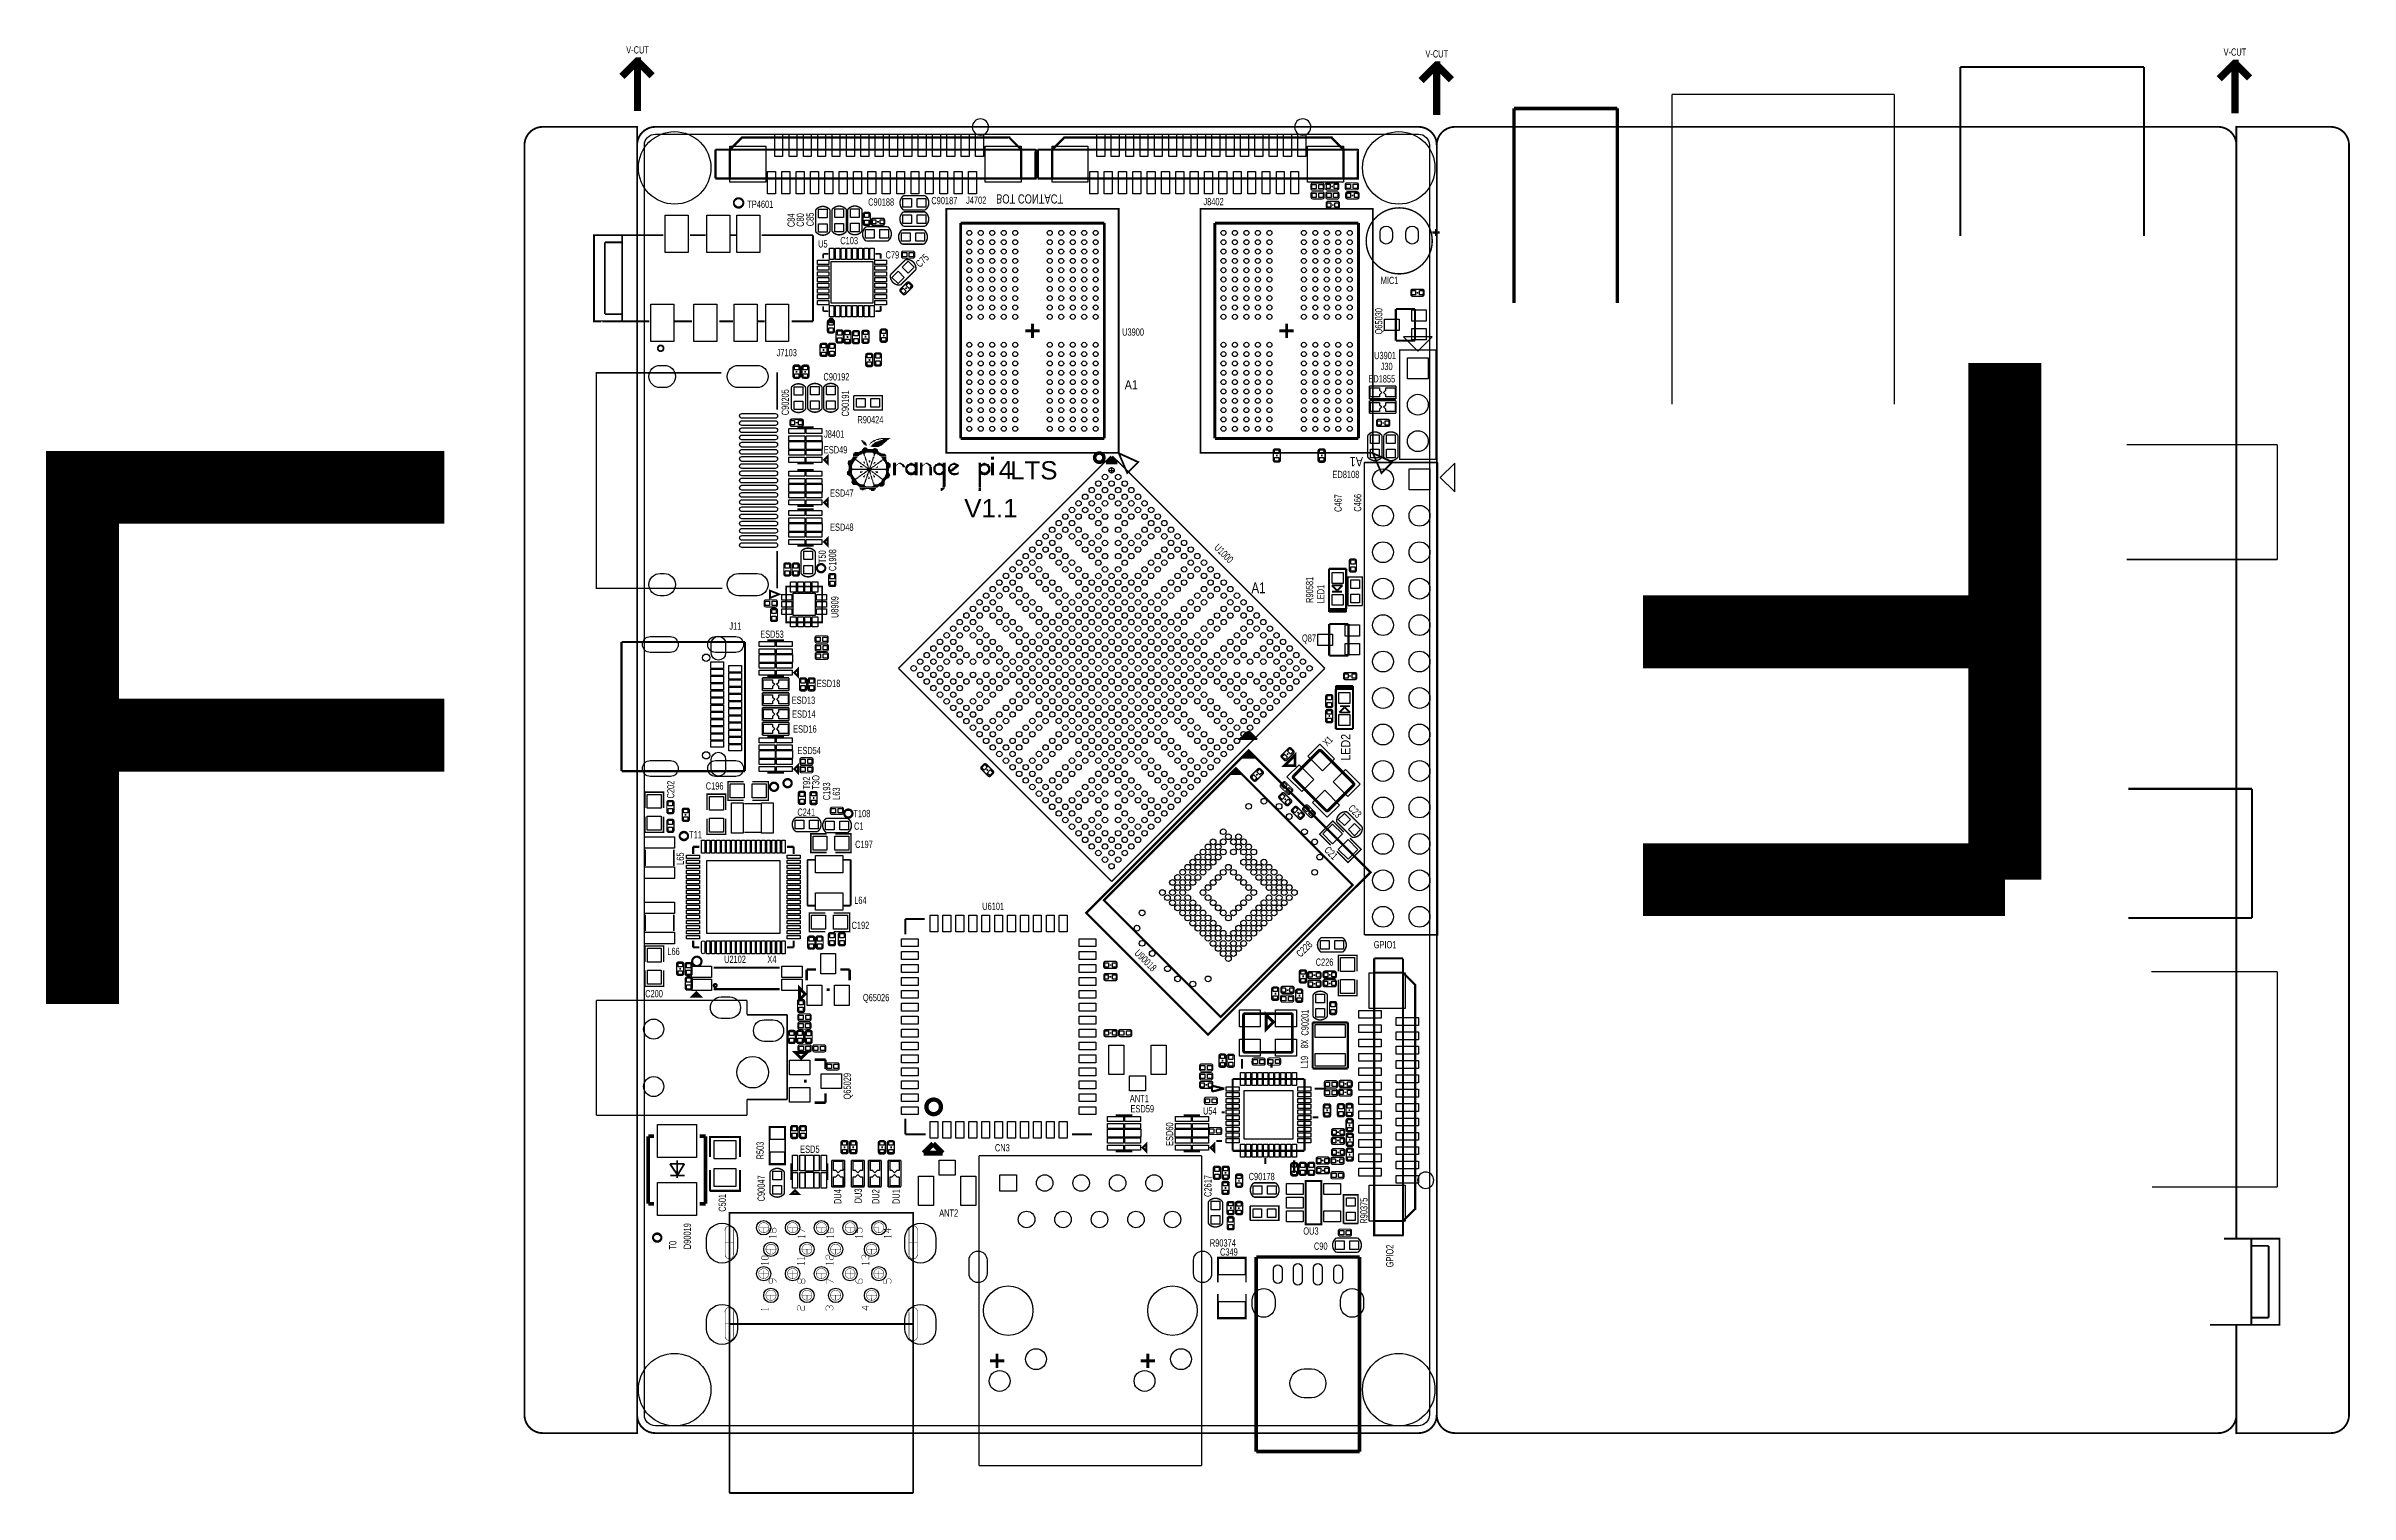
# Model space of a CAD drawing. Extents: x -74 to 86, y -71 to 30.
import ezdxf
from ezdxf.enums import TextEntityAlignment as Align

# ---------------------------------------------------------------- set-up
doc = ezdxf.new("R2010")
doc.units = 0
for name, color, linetype in [('BG_OUTLINE', 3, 'CONTINUOUS'), ('BG_SILKSCREEN_TOP', 2, 'CONTINUOUS'), ('DF_DRAWING_ORIGIN', 4, 'CONTINUOUS'), ('PG_SILKSCREEN_TOP', 6, 'CONTINUOUS'), ('PIN_SOLDERMASK_TOP', 7, 'CONTINUOUS'), ('RD_SILKSCREEN_TOP', 8, 'CONTINUOUS'), ('RKI_ALL', 9, 'CONTINUOUS')]:
    doc.layers.add(name, color=color, linetype=linetype)

msp = doc.modelspace()

# ---------------------------------------------------------------- texts
at = {"layer": 'BG_OUTLINE', "width": 0.7}
for p in [(-33.812226, 29.042106), (21.864574, 28.762706), (77.465174, 28.889706)]:
    msp.add_text('V-CUT', height=0.508, dxfattribs=at).set_placement(p)
at = {"layer": 'BG_SILKSCREEN_TOP', "width": 1.06}
for s, p in [('4', (-7.864602, -0.610616)), (' LTS', (-7.567422, -0.632714)), ('V1.1', (-10.259822, -3.274314))]:
    msp.add_text(s, height=1.27, dxfattribs=at).set_placement(p)
at = {"layer": 'PG_SILKSCREEN_TOP', "text_generation_flag": 2, "width": 0.761905}
msp.add_text('BOT CONTACT', height=0.64008, rotation=180, dxfattribs=at).set_placement((-8.046466, 19.228562))
at = {"layer": 'PG_SILKSCREEN_TOP'}
for height, width, p in [(0.64008, 0.873016, (0.9144, 5.6388)), (0.75946, 0.802676, (9.73836, -8.56869))]:
    msp.add_text('A1', height=height, dxfattribs=dict(at, width=width)).set_placement(p)
at = {"layer": 'PG_SILKSCREEN_TOP', "width": 0.873016}
msp.add_text('A1', height=0.64008, rotation=180, dxfattribs=at).set_placement((17.50822, 0.918718))
at = {"layer": 'RD_SILKSCREEN_TOP', "width": 0.7}
for s, p in [('TP4601', (-25.373838, 18.285206)), ('C90188', (-16.95831, 18.439384)), ('C90187', (-12.554458, 18.54073)), ('J4702', (-10.1346, 18.5674)), ('J8402', (6.4008, 18.4658)), ('C103', (-18.898362, 15.752826)), ('U5', (-20.44446, 15.523464)), ('C79', (-15.74165, 14.759432)), ('MIC1', (18.7452, 12.9794)), ('U3900', (0.733806, 9.380728)), ('J7103', (-23.33117, 7.947152)), ('U3901', (18.288, 7.747)), ('C90192', (-20.071588, 6.261862)), ('ED1855', (17.88668, 6.1214)), ('J30', (18.7452, 6.985)), ('R90424', (-17.7038, 3.275076)), ('J8401', (-20.03044, 2.272538)), ('ESD49', (-20.043394, 1.177544)), ('ESD47', (-19.611594, -1.834896)), ('ED8108', (15.38986, -0.54102)), ('ESD48', (-19.611594, -4.212336)), ('J11', (-26.626566, -11.101324)), ('ESD53', (-24.475186, -11.667744)), ('Q87', (13.264642, -11.942572)), ('ESD13', (-22.28342, -16.26616)), ('ESD18', (-20.5359, -15.09522)), ('ESD14', (-22.25802, -17.23136)), ('ESD16', (-22.18182, -18.27276)), ('ESD54', (-21.884386, -19.770344)), ('C196', (-28.268168, -22.241256)), ('C241', (-21.88845, -24.064976)), ('T108', (-17.982946, -24.162004)), ('T11', (-29.428186, -25.635204)), ('C1', (-17.94002, -25.039066)), ('C197', (-17.867884, -26.309066)), ('L64', (-17.926304, -30.208728)), ('U6101', (-9.01192, -30.62732)), ('C192', (-18.110708, -31.95193)), ('L66', (-30.946598, -33.767522)), ('GPIO1', (18.2626, -33.2994)), ('U2102', (-26.992834, -34.317686)), ('X4', (-23.97506, -34.318448)), ('C226', (14.217396, -34.51606)), ('C200', (-32.490156, -36.709604)), ('Q65026', (-17.3228, -36.9824)), ('ANT1', (1.27, -44.0182)), ('ESD59', (1.3208, -44.7294)), ('U54', (6.368542, -44.87672)), ('ESD5', (-21.6916, -47.5488)), ('CN3', (-8.128, -47.4472)), ('C90178', (9.552178, -49.44999)), ('ANT2', (-12.00658, -51.9938)), ('R90374', (6.846316, -54.075076)), ('C349', (7.554722, -54.70525)), ('C90', (14.096746, -54.301898))]:
    msp.add_text(s, height=0.508, dxfattribs=at).set_placement(p)
at = {"layer": 'RD_SILKSCREEN_TOP'}
for s, height, rotation, width, p in [('C84', 0.508, 90, 0.7, (-22.068536, 16.944848)), ('C80', 0.508, 90, 0.7, (-21.431504, 16.968978)), ('C85', 0.508, 90, 0.7, (-20.746212, 17.005046)), ('C75', 0.508, 45, 0.7, (-13.34516, 14.097508)), ('Q65030', 0.508, 90, 0.7, (18.86458, 9.46658)), ('C90205', 0.508, 90, 0.7, (-22.479508, 3.840226)), ('C90191', 0.508, 90, 0.7, (-18.292826, 3.755898)), ('C467', 0.508, 90, 0.7, (16.03248, -2.89814)), ('C466', 0.508, 90, 0.7, (17.39392, -2.87782)), ('T50', 0.508, 90, 0.7, (-19.904456, -6.461506)), ('C1908', 0.508, 90, 0.7, (-19.184366, -7.014464)), ('U1000', 0.508, 315, 0.7, (7.104634, -5.429504)), ('R90581', 0.508, 90, 0.7, (14.0462, -9.2329)), ('U8909', 0.508, 90, 0.7, (-19.0246, -10.291064)), ('LED1', 0.508, 90, 0.7, (14.819376, -9.26465)), ('LED2', 0.64008, 90, 0.873016, (16.6243, -20.22856)), ('C202', 0.508, 90, 0.7, (-30.460696, -22.857206)), ('T92', 0.508, 90, 0.7, (-20.996656, -22.229826)), ('T3O', 0.508, 90, 0.7, (-20.351496, -22.232366)), ('C193', 0.508, 90, 0.7, (-19.601688, -22.972776)), ('L63', 0.508, 90, 0.7, (-18.918428, -22.95398)), ('C23', 0.508, 315, 0.7, (16.44015, -23.591774)), ('L65', 0.508, 90, 0.7, (-29.788104, -27.484832)), ('C21', 0.508, 315, 0.7, (14.77518, -26.499058)), ('U90018', 0.508, 315, 0.7, (1.5494, -33.6804)), ('C228', 0.508, 45, 0.7, (13.163804, -33.963102)), ('C90201', 0.508, 90, 0.7, (13.724382, -39.381176)), ('L19', 0.508, 90, 0.7, (13.6906, -41.656)), ('Q65029', 0.508, 90, 0.7, (-18.161, -43.82516)), ('ESD60', 0.508, 90, 0.7, (4.2926, -47.0662)), ('R503', 0.508, 90, 0.7, (-24.2316, -48.006)), ('C90047', 0.508, 90, 0.7, (-24.1554, -50.927)), ('C2617', 0.508, 90, 0.7, (6.96087, -50.620676)), ('C501', 0.508, 90, 0.7, (-26.86304, -51.64836)), ('DU4', 0.508, 90, 0.7, (-18.8214, -51.11369)), ('DU3', 0.508, 90, 0.7, (-17.399, -51.06289)), ('DU2', 0.508, 90, 0.7, (-16.1798, -51.11369)), ('DU1', 0.508, 90, 0.7, (-14.7574, -51.11369)), ('R90375', 0.508, 90, 0.7, (17.826228, -52.481734)), ('D90019', 0.508, 90, 0.7, (-29.30144, -54.25694)), ('T0', 0.508, 90, 0.7, (-30.310836, -54.282086)), ('GPIO2', 0.508, 90, 0.7, (19.6342, -55.5244))]:
    msp.add_text(s, height=height, rotation=rotation, dxfattribs=dict(at, width=width)).set_placement(p)
at = {"layer": 'RD_SILKSCREEN_TOP', "width": 0.7}
for s, rotation, p in [('X1', 45, (15.239492, -19.038824)), ('X8', 270, (13.185902, -39.957756))]:
    msp.add_text(s, height=0.508, rotation=rotation, dxfattribs=at).set_placement(p, align=Align.CENTER)
msp.add_text('OU3', height=0.508, dxfattribs=at).set_placement((13.888974, -53.247544), align=Align.CENTER)

# ---------------------------------------------------------------- blocks, each defined once
blk = doc.blocks.new('FIGURE_CROSS')
for points in [[(-0.5, 0), (0.5, 0)], [(0, 0.5), (0, -0.5)]]:
    blk.add_lwpolyline(points)

# ---------------------------------------------------------------- linework, layer by layer
at = {"layer": 'BG_OUTLINE'}
for points, const_width in [([(-33.024826, 25.028906), (-33.024826, 28.508706), (-33.050226, 28.508706), (-34.117026, 27.441906)], 0.508), ([(-33.024826, 28.508706), (-32.008826, 27.492706)], 0.508), ([(22.651974, 24.749506), (22.651974, 28.229306), (22.626574, 28.229306), (21.559774, 27.162506)], 0.508), ([(22.651974, 28.229306), (23.667974, 27.213306)], 0.508), ([(78.252574, 24.876506), (78.252574, 28.356306), (78.227174, 28.356306), (77.160374, 27.289506)], 0.508), ([(78.252574, 28.356306), (79.268574, 27.340306)], 0.508), ([(-40.896794, -65.801494), (-40.896794, 22.658578)], 0.127), ([(22.651974, 22.658578), (22.651974, -65.801494)], 0.127), ([(23.921974, 23.928578), (77.134974, 23.928578)], 0.127), ([(78.354174, 22.658578), (78.354174, -53.541676)], 0.127), ([(-33.055306, 16.382746), (-36.058348, 16.382746), (-36.058348, 10.382758), (-35.53841, 10.382758)], 0.127), ([(-35.53841, 10.380472), (-35.53841, 10.382758), (-33.055306, 10.382758)], 0.127), ([(62.225174, -28.514294), (62.225174, 7.477506)], 5.08), ([(-46.486826, -1.183894), (-71.683626, -1.183894), (-71.683626, -37.175694)], 5.08), ([(37.028374, -11.242294), (62.225174, -11.242294)], 5.08), ([(-46.486826, -18.455894), (-71.683626, -18.455894)], 5.08), ([(37.028374, -28.514294), (62.225174, -28.514294)], 5.08), ([(78.357222, -59.525154), (81.356454, -59.525154), (81.356454, -53.522118), (81.354676, -53.522118), (81.354676, -53.525674), (78.355444, -53.525674), (78.355444, -53.247036)], 0.127), ([(77.287374, -67.071494), (23.921974, -67.071494)], 0.127)]:
    msp.add_lwpolyline(points, dxfattribs=dict(at, const_width=const_width))
at = {"layer": 'BG_OUTLINE', "const_width": 0.127}
for points in [[(-40.896794, 22.658578, -0.414214), (-39.626794, 23.928578), (-33.050226, 23.928578), (-33.050226, 22.658578)], [(-33.050226, 16.384778), (-33.050226, 22.658578, -0.414214), (-31.780226, 23.928578)], [(-31.805626, 23.928578), (21.381974, 23.928578, -0.414214), (22.651974, 22.658578)], [(22.651974, 22.658578), (22.651974, -65.801494, -0.414214), (21.381974, -67.071494), (-31.780226, -67.071494)], [(23.921974, 23.928578, 0.414214), (22.651974, 22.658578)], [(77.084174, 23.928578, -0.414214), (78.354174, 22.658578), (78.354174, 23.928578), (84.930742, 23.928578, -0.414214), (86.200742, 22.658578), (86.200742, -65.801494, -0.414214), (84.930742, -67.071494), (78.354174, -67.071494), (78.354174, -59.51855)], [(-31.780226, -67.071494, -0.414214), (-33.050226, -65.801494), (-33.050226, 10.360406)], [(-33.050226, -65.801494), (-33.050226, -67.071494), (-39.626794, -67.071494, -0.414214), (-40.896794, -65.801494)], [(22.651974, -65.801494, 0.414214), (23.921974, -67.071494)], [(77.084174, -67.071494, 0.414214), (78.354174, -65.801494)]]:
    msp.add_lwpolyline(points, format="xyb", dxfattribs=at)
at = {"layer": 'BG_OUTLINE'}
for points in [[(22.651974, -65.801494, -0.414214), (21.381974, -67.071494), (-31.780226, -67.071494, -0.414214), (-33.050226, -65.801494), (-33.050226, 22.658578, -0.414214), (-31.780226, 23.928578), (21.381974, 23.928578, -0.414214), (22.651974, 22.658578)], [(21.381974, 23.928578), (-31.780226, 23.928578, 0.414214), (-33.050226, 22.658578), (-33.050226, -65.801494, 0.414214), (-31.780226, -67.071494), (21.381974, -67.071494, 0.414214), (22.651974, -65.801494), (22.651974, 22.658578, 0.414214)]]:
    msp.add_lwpolyline(points, format="xyb", close=True, dxfattribs=at)
at = {"layer": 'BG_SILKSCREEN_TOP', "const_width": 0.019558}
for points in [[(-17.422876, 2.0955), (-17.363948, 2.0955)], [(-17.422876, 2.075942), (-17.344136, 2.075942)], [(-17.422876, 2.05613), (-17.265396, 2.05613)], [(-17.422876, 2.036572), (-17.285208, 2.036572)], [(-17.383506, 2.01676), (-17.22628, 2.01676)], [(-17.383506, 1.997202), (-17.18691, 1.997202)], [(-17.383506, 1.977644), (-17.18691, 1.977644)], [(-17.363948, 1.957832), (-17.14754, 1.957832)], [(-17.363948, 1.938274), (-17.127982, 1.938274)], [(-17.363948, 1.918462), (-17.127982, 1.918462)], [(-17.324578, 1.898904), (-17.10817, 1.898904)], [(-17.324578, 1.879092), (-17.10817, 1.879092)], [(-17.304766, 1.859534), (-17.0688, 1.859534)], [(-17.285208, 1.839976), (-17.0688, 1.839976)], [(-17.285208, 1.820164), (-17.0688, 1.820164)], [(-17.245838, 1.800606), (-17.049242, 1.800606)], [(-17.206468, 1.780794), (-17.049242, 1.780794)], [(-17.206468, 1.761236), (-17.049242, 1.761236)], [(-17.14754, 1.741424), (-17.049242, 1.741424)], [(-17.127982, 1.721866), (-17.049242, 1.721866)], [(-17.0688, 1.702308), (-17.02943, 1.702308)], [(-16.891762, 1.780794), (-16.872204, 1.780794)], [(-16.891762, 1.761236), (-16.872204, 1.761236)], [(-16.872204, 1.800606), (-16.852646, 1.800606)], [(-16.852646, 1.839976), (-16.813276, 1.839976)], [(-16.852646, 1.820164), (-16.813276, 1.820164)], [(-16.832834, 1.859534), (-16.773906, 1.859534)], [(-16.813276, 1.898904), (-16.734536, 1.898904)], [(-16.813276, 1.879092), (-16.754094, 1.879092)], [(-16.793464, 1.938274), (-16.695166, 1.938274)], [(-16.793464, 1.918462), (-16.695166, 1.918462)], [(-16.793464, 1.682496), (-16.144494, 1.682496)], [(-16.793464, 1.662938), (-16.144494, 1.662938)], [(-16.773906, 1.957832), (-16.636238, 1.957832)], [(-16.773906, 1.702308), (-16.085566, 1.702308)], [(-16.734536, 1.997202), (-16.596868, 1.997202)], [(-16.734536, 1.977644), (-16.596868, 1.977644)], [(-16.734536, 1.741424), (-16.026638, 1.741424)], [(-16.734536, 1.721866), (-16.026638, 1.721866)], [(-16.695166, 2.01676), (-16.53794, 2.01676)], [(-16.695166, 1.780794), (-15.987268, 1.780794)], [(-16.695166, 1.761236), (-15.987268, 1.761236)], [(-16.675608, 1.800606), (-15.92834, 1.800606)], [(-16.675608, 1.643126), (-16.223234, 1.643126)], [(-16.636238, 2.05613), (-16.4592, 2.05613)], [(-16.636238, 2.036572), (-16.478758, 2.036572)], [(-16.636238, 1.839976), (-15.908528, 1.839976)], [(-16.636238, 1.820164), (-15.908528, 1.820164)], [(-16.596868, 2.075942), (-16.400272, 2.075942)], [(-16.596868, 1.859534), (-15.869158, 1.859534)], [(-16.57731, 2.0955), (-16.400272, 2.0955)], [(-16.557498, 1.898904), (-15.829788, 1.898904)], [(-16.557498, 1.879092), (-15.8496, 1.879092)], [(-16.53794, 2.115312), (-16.301974, 2.115312)], [(-16.518128, 1.918462), (-15.790672, 1.918462)], [(-16.49857, 1.938274), (-15.790672, 1.938274)], [(-16.4592, 1.957832), (-15.751302, 1.957832)], [(-16.439642, 2.154428), (-16.203676, 2.154428)], [(-16.439642, 2.13487), (-16.203676, 2.13487)], [(-16.400272, 1.997202), (-15.711932, 1.997202)], [(-16.400272, 1.977644), (-15.73149, 1.977644)], [(-16.360902, 2.17424), (-16.066008, 2.17424)], [(-16.321532, 2.01676), (-15.69212, 2.01676)], [(-16.223234, 2.21361), (-15.456154, 2.21361)], [(-16.223234, 2.193798), (-15.456154, 2.193798)], [(-16.223234, 2.05613), (-15.653004, 2.05613)], [(-16.223234, 2.036572), (-15.653004, 2.036572)], [(-16.105124, 2.075942), (-15.613634, 2.075942)], [(-16.085566, 2.0955), (-15.613634, 2.0955)], [(-16.066008, 2.233168), (-15.397226, 2.233168)], [(-16.006826, 2.252726), (-15.377668, 2.252726)], [(-15.947898, 2.17424), (-15.495524, 2.17424)], [(-15.947898, 2.154428), (-15.534894, 2.154428)], [(-15.947898, 2.13487), (-15.554452, 2.13487)], [(-15.947898, 2.115312), (-15.574264, 2.115312)], [(-18.386552, 0.541782), (-17.973548, 0.541782)], [(-18.386552, 0.522224), (-17.993106, 0.522224)], [(-18.386552, 0.502666), (-17.993106, 0.502666)], [(-18.386552, 0.482854), (-18.012918, 0.482854)], [(-18.386552, 0.463296), (-18.012918, 0.463296)], [(-18.386552, 0.443484), (-18.012918, 0.443484)], [(-18.36674, 0.640334), (-17.91462, 0.640334)], [(-18.36674, 0.620522), (-17.91462, 0.620522)], [(-18.36674, 0.600964), (-17.934178, 0.600964)], [(-18.36674, 0.581152), (-17.953736, 0.581152)], [(-18.36674, 0.561594), (-17.953736, 0.561594)], [(-18.36674, 0.423926), (-18.032476, 0.423926)], [(-18.36674, 0.404368), (-18.052034, 0.404368)], [(-18.36674, 0.384556), (-18.052034, 0.384556)], [(-18.347182, 0.010922), (-18.052034, 0.010922)], [(-18.347182, -0.008636), (-18.052034, -0.008636)], [(-18.32737, 0.67945), (-17.894808, 0.67945)], [(-18.32737, 0.659892), (-17.87525, 0.659892)], [(-18.32737, 0.364998), (-18.052034, 0.364998)], [(-18.32737, 0.345186), (-18.052034, 0.345186)], [(-18.32737, 0.325628), (-18.071846, 0.325628)], [(-18.32737, 0.050292), (-15.495524, 0.050292)], [(-18.32737, 0.03048), (-15.495524, 0.03048)], [(-18.307812, 0.305816), (-18.071846, 0.305816)], [(-18.307812, 0.286258), (-18.071846, 0.286258)], [(-18.307812, 0.2667), (-18.071846, 0.2667)], [(-18.307812, 0.246888), (-18.071846, 0.246888)], [(-18.307812, 0.22733), (-18.071846, 0.22733)], [(-18.307812, 0.207518), (-18.071846, 0.207518)], [(-18.307812, 0.18796), (-18.071846, 0.18796)], [(-18.307812, 0.168148), (-18.052034, 0.168148)], [(-18.307812, 0.14859), (-18.052034, 0.14859)], [(-18.307812, 0.129032), (-18.052034, 0.129032)], [(-18.307812, 0.10922), (-15.495524, 0.10922)], [(-18.307812, 0.089662), (-15.495524, 0.089662)], [(-18.307812, 0.06985), (-15.495524, 0.06985)], [(-18.268442, 0.699262), (-17.6784, 0.699262)], [(-18.209514, 0.71882), (-17.71777, 0.71882)], [(-18.189702, 0.738632), (-17.71777, 0.738632)], [(-18.130774, 0.75819), (-17.75714, 0.75819)], [(-18.111216, 0.79756), (-17.776952, 0.79756)], [(-18.111216, 0.778002), (-17.776952, 0.778002)], [(-18.091404, 0.817118), (-17.776952, 0.817118)], [(-18.071846, 0.83693), (-17.776952, 0.83693)], [(-18.052034, 0.895858), (-17.737582, 0.895858)], [(-18.052034, 0.8763), (-17.737582, 0.8763)], [(-18.052034, 0.856488), (-17.75714, 0.856488)], [(-18.012918, 1.112266), (-17.442434, 1.112266)], [(-18.012918, 1.092454), (-17.442434, 1.092454)], [(-18.012918, 1.072896), (-17.501616, 1.072896)], [(-18.012918, 1.053338), (-17.560544, 1.053338)], [(-18.012918, 1.033526), (-17.560544, 1.033526)], [(-18.012918, 1.013968), (-17.599914, 1.013968)], [(-18.012918, 0.994156), (-17.639284, 0.994156)], [(-18.012918, 0.974598), (-17.639284, 0.974598)], [(-18.012918, 0.954786), (-17.6784, 0.954786)], [(-18.012918, 0.935228), (-17.698212, 0.935228)], [(-18.012918, 0.91567), (-17.698212, 0.91567)], [(-17.993106, 1.171194), (-17.167098, 1.171194)], [(-17.993106, 1.151636), (-17.383506, 1.151636)], [(-17.993106, 1.131824), (-17.383506, 1.131824)], [(-17.973548, 1.210564), (-17.127982, 1.210564)], [(-17.973548, 1.191006), (-17.127982, 1.191006)], [(-17.934178, 1.230122), (-17.0688, 1.230122)], [(-17.894808, 1.269492), (-16.183864, 1.269492)], [(-17.894808, 1.249934), (-16.183864, 1.249934)], [(-17.855438, 1.289304), (-17.83588, 1.289304)], [(-17.776952, 0.67945), (-17.639284, 0.67945)], [(-17.776952, 0.659892), (-17.639284, 0.659892)], [(-17.737582, 0.640334), (-17.580102, 0.640334)], [(-17.71777, 0.620522), (-17.599914, 0.620522)], [(-17.6784, 0.600964), (-17.540732, 0.600964)], [(-17.639284, 0.581152), (-17.501616, 0.581152)], [(-17.639284, 0.561594), (-17.501616, 0.561594)], [(-17.599914, 0.541782), (-17.462246, 0.541782)], [(-17.580102, 1.289304), (-16.223234, 1.289304)], [(-17.560544, 1.308862), (-16.223234, 1.308862)], [(-17.560544, 0.522224), (-17.422876, 0.522224)], [(-17.560544, 0.502666), (-17.422876, 0.502666)], [(-17.521174, 1.328674), (-16.262604, 1.328674)], [(-17.521174, 0.482854), (-17.383506, 0.482854)], [(-17.521174, 0.286258), (-17.383506, 0.286258)], [(-17.521174, 0.2667), (-17.363948, 0.2667)], [(-17.521174, 0.246888), (-17.363948, 0.246888)], [(-17.501616, 0.463296), (-17.383506, 0.463296)], [(-17.501616, 0.22733), (-17.304766, 0.22733)], [(-17.481804, 0.443484), (-17.324578, 0.443484)], [(-17.481804, 0.325628), (-17.442434, 0.325628)], [(-17.481804, 0.305816), (-17.442434, 0.305816)], [(-17.442434, 1.36779), (-16.262604, 1.36779)], [(-17.442434, 1.348232), (-16.262604, 1.348232)], [(-17.422876, 1.387602), (-16.262604, 1.387602)], [(-17.422876, 0.423926), (-17.285208, 0.423926)], [(-17.422876, 0.404368), (-17.285208, 0.404368)], [(-17.383506, 1.44653), (-16.282162, 1.44653)], [(-17.383506, 1.426972), (-16.282162, 1.426972)], [(-17.383506, 1.40716), (-16.282162, 1.40716)], [(-17.383506, 0.384556), (-17.245838, 0.384556)], [(-17.363948, 1.4859), (-16.931132, 1.4859)], [(-17.363948, 1.466088), (-16.734536, 1.466088)], [(-17.344136, 0.364998), (-17.22628, 0.364998)], [(-17.344136, 0.345186), (-17.206468, 0.345186)], [(-17.324578, 1.544828), (-17.02943, 1.544828)], [(-17.324578, 1.52527), (-16.990314, 1.52527)], [(-17.324578, 1.505458), (-16.990314, 1.505458)], [(-17.304766, 1.151636), (-17.206468, 1.151636)], [(-17.304766, 1.131824), (-17.206468, 1.131824)], [(-17.304766, 0.581152), (-17.206468, 0.581152)], [(-17.304766, 0.561594), (-17.206468, 0.561594)], [(-17.304766, 0.325628), (-17.167098, 0.325628)], [(-17.285208, 0.600964), (-17.18691, 0.600964)], [(-17.285208, 0.541782), (-17.18691, 0.541782)], [(-17.285208, 0.305816), (-17.167098, 0.305816)], [(-17.285208, 0.207518), (-17.265396, 0.207518)], [(-17.265396, 1.584198), (-17.0688, 1.584198)], [(-17.265396, 1.112266), (-17.206468, 1.112266)], [(-17.265396, 1.092454), (-17.167098, 1.092454)], [(-17.265396, 1.072896), (-17.167098, 1.072896)], [(-17.265396, 1.053338), (-17.167098, 1.053338)], [(-17.265396, 1.033526), (-17.167098, 1.033526)], [(-17.265396, 0.286258), (-17.127982, 0.286258)], [(-17.245838, 1.56464), (-17.088612, 1.56464)], [(-17.245838, 0.522224), (-17.167098, 0.522224)], [(-17.245838, 0.502666), (-17.167098, 0.502666)], [(-17.22628, 1.013968), (-17.167098, 1.013968)], [(-17.22628, 0.994156), (-17.127982, 0.994156)], [(-17.22628, 0.974598), (-17.127982, 0.974598)], [(-17.22628, 0.954786), (-17.127982, 0.954786)], [(-17.22628, 0.935228), (-17.127982, 0.935228)], [(-17.206468, 0.91567), (-17.127982, 0.91567)], [(-17.206468, 0.895858), (-17.10817, 0.895858)], [(-17.206468, 0.8763), (-17.10817, 0.8763)], [(-17.206468, 0.856488), (-17.10817, 0.856488)], [(-17.206468, 0.482854), (-17.167098, 0.482854)], [(-17.206468, 0.463296), (-17.167098, 0.463296)], [(-17.206468, 0.2667), (-17.088612, 0.2667)], [(-17.206468, 0.246888), (-17.088612, 0.246888)], [(-17.18691, 1.151636), (-17.167098, 1.151636)], [(-17.18691, 1.131824), (-17.167098, 1.131824)], [(-17.18691, 1.112266), (-17.167098, 1.112266)], [(-17.167098, 0.83693), (-17.10817, 0.83693)], [(-17.167098, 0.817118), (-17.10817, 0.817118)], [(-17.167098, 0.79756), (-17.0688, 0.79756)], [(-17.167098, 0.778002), (-17.0688, 0.778002)], [(-17.167098, 0.75819), (-17.0688, 0.75819)], [(-17.167098, 0.443484), (-17.14754, 0.443484)], [(-17.167098, 0.22733), (-17.02943, 0.22733)], [(-17.14754, 0.738632), (-17.0688, 0.738632)], [(-17.14754, 0.423926), (-17.127982, 0.423926)], [(-17.127982, 0.71882), (-17.0688, 0.71882)], [(-17.127982, 0.699262), (-17.049242, 0.699262)], [(-17.127982, 0.67945), (-17.049242, 0.67945)], [(-17.127982, 0.659892), (-17.049242, 0.659892)], [(-17.127982, 0.207518), (-16.911574, 0.207518)], [(-17.127982, 0.18796), (-16.773906, 0.18796)], [(-17.10817, 0.640334), (-17.049242, 0.640334)], [(-17.10817, 0.620522), (-17.049242, 0.620522)], [(-17.10817, 0.600964), (-17.049242, 0.600964)], [(-17.10817, 0.581152), (-17.009872, 0.581152)], [(-17.10817, 0.561594), (-17.009872, 0.561594)], [(-17.0688, 0.541782), (-17.009872, 0.541782)], [(-17.0688, 0.522224), (-17.009872, 0.522224)], [(-17.0688, 0.502666), (-17.009872, 0.502666)], [(-17.0688, 0.482854), (-16.970502, 0.482854)], [(-17.0688, 0.463296), (-16.970502, 0.463296)], [(-17.0688, 0.168148), (-16.675608, 0.168148)], [(-17.0688, 0.14859), (-16.695166, 0.14859)], [(-17.0688, 0.129032), (-16.695166, 0.129032)], [(-17.0688, 0.010922), (-16.714978, 0.010922)], [(-17.0688, -0.008636), (-16.734536, -0.008636)], [(-17.049242, 0.443484), (-16.970502, 0.443484)], [(-17.049242, 0.423926), (-16.970502, 0.423926)], [(-17.049242, 0.404368), (-16.970502, 0.404368)], [(-17.049242, 0.384556), (-16.950944, 0.384556)], [(-17.02943, 0.600964), (-17.009872, 0.600964)], [(-17.02943, 0.364998), (-16.950944, 0.364998)], [(-17.02943, 0.345186), (-16.950944, 0.345186)], [(-17.009872, 0.325628), (-16.950944, 0.325628)], [(-17.009872, 0.305816), (-16.931132, 0.305816)], [(-17.009872, 0.286258), (-16.911574, 0.286258)], [(-16.990314, 0.2667), (-16.911574, 0.2667)], [(-16.970502, 0.246888), (-16.911574, 0.246888)], [(-16.970502, 0.22733), (-16.911574, 0.22733)], [(-16.931132, 0.699262), (-16.793464, 0.699262)], [(-16.911574, 0.67945), (-16.813276, 0.67945)], [(-16.911574, 0.659892), (-16.813276, 0.659892)], [(-16.911574, 0.640334), (-16.813276, 0.640334)], [(-16.911574, 0.620522), (-16.813276, 0.620522)], [(-16.891762, 0.600964), (-16.832834, 0.600964)], [(-16.891762, 0.581152), (-16.852646, 0.581152)], [(-16.891762, 0.561594), (-16.852646, 0.561594)], [(-16.891762, 0.541782), (-16.852646, 0.541782)], [(-16.872204, 0.522224), (-16.852646, 0.522224)], [(-16.872204, 0.207518), (-16.773906, 0.207518)], [(-16.852646, 0.2667), (-16.754094, 0.2667)], [(-16.852646, 0.246888), (-16.754094, 0.246888)], [(-16.852646, 0.22733), (-16.773906, 0.22733)], [(-16.832834, 0.286258), (-16.754094, 0.286258)], [(-16.813276, 0.364998), (-16.734536, 0.364998)], [(-16.813276, 0.345186), (-16.734536, 0.345186)], [(-16.813276, 0.325628), (-16.734536, 0.325628)], [(-16.813276, 0.305816), (-16.734536, 0.305816)], [(-16.793464, 0.443484), (-16.695166, 0.443484)], [(-16.793464, 0.423926), (-16.695166, 0.423926)], [(-16.793464, 0.404368), (-16.695166, 0.404368)], [(-16.793464, 0.384556), (-16.734536, 0.384556)], [(-16.773906, 0.463296), (-16.695166, 0.463296)], [(-16.754094, 0.541782), (-16.655796, 0.541782)], [(-16.754094, 0.522224), (-16.655796, 0.522224)], [(-16.754094, 0.502666), (-16.655796, 0.502666)], [(-16.754094, 0.482854), (-16.695166, 0.482854)], [(-16.754094, 0.207518), (-16.636238, 0.207518)], [(-16.754094, 0.18796), (-16.616426, 0.18796)], [(-16.734536, 0.640334), (-16.636238, 0.640334)], [(-16.734536, 0.620522), (-16.636238, 0.620522)], [(-16.734536, 0.600964), (-16.636238, 0.600964)], [(-16.734536, 0.581152), (-16.655796, 0.581152)], [(-16.734536, 0.561594), (-16.655796, 0.561594)], [(-16.714978, 1.466088), (-16.321532, 1.466088)], [(-16.714978, 0.22733), (-16.57731, 0.22733)], [(-16.695166, 1.230122), (-16.124936, 1.230122)], [(-16.695166, 0.738632), (-16.596868, 0.738632)], [(-16.695166, 0.71882), (-16.596868, 0.71882)], [(-16.695166, 0.699262), (-16.596868, 0.699262)], [(-16.695166, 0.67945), (-16.616426, 0.67945)], [(-16.695166, 0.659892), (-16.636238, 0.659892)], [(-16.675608, 0.2667), (-16.53794, 0.2667)], [(-16.675608, 0.246888), (-16.53794, 0.246888)], [(-16.655796, 1.4859), (-16.321532, 1.4859)], [(-16.655796, 0.83693), (-16.57731, 0.83693)], [(-16.655796, 0.817118), (-16.57731, 0.817118)], [(-16.655796, 0.79756), (-16.57731, 0.79756)], [(-16.655796, 0.778002), (-16.57731, 0.778002)], [(-16.655796, 0.75819), (-16.596868, 0.75819)], [(-16.636238, 1.210564), (-16.085566, 1.210564)], [(-16.636238, 1.191006), (-16.085566, 1.191006)], [(-16.636238, 0.91567), (-16.53794, 0.91567)], [(-16.636238, 0.895858), (-16.53794, 0.895858)], [(-16.636238, 0.8763), (-16.53794, 0.8763)], [(-16.636238, 0.856488), (-16.57731, 0.856488)], [(-16.636238, 0.286258), (-16.478758, 0.286258)], [(-16.616426, 0.404368), (-16.596868, 0.404368)], [(-16.596868, 1.52527), (-16.360902, 1.52527)], [(-16.596868, 1.505458), (-16.360902, 1.505458)], [(-16.596868, 1.171194), (-15.947898, 1.171194)], [(-16.596868, 1.013968), (-16.49857, 1.013968)], [(-16.596868, 0.994156), (-16.49857, 0.994156)], [(-16.596868, 0.974598), (-16.49857, 0.974598)], [(-16.596868, 0.954786), (-16.53794, 0.954786)], [(-16.596868, 0.935228), (-16.53794, 0.935228)], [(-16.596868, 0.482854), (-16.518128, 0.482854)], [(-16.596868, 0.463296), (-16.518128, 0.463296)], [(-16.596868, 0.443484), (-16.557498, 0.443484)], [(-16.57731, 1.151636), (-16.439642, 1.151636)], [(-16.57731, 1.131824), (-16.439642, 1.131824)], [(-16.57731, 1.112266), (-16.478758, 1.112266)], [(-16.57731, 1.092454), (-16.478758, 1.092454)], [(-16.57731, 1.072896), (-16.478758, 1.072896)], [(-16.57731, 1.053338), (-16.478758, 1.053338)], [(-16.57731, 1.033526), (-16.49857, 1.033526)], [(-16.57731, 0.522224), (-16.478758, 0.522224)], [(-16.57731, 0.502666), (-16.4592, 0.502666)], [(-16.57731, 0.325628), (-16.439642, 0.325628)], [(-16.57731, 0.305816), (-16.4592, 0.305816)], [(-16.557498, 0.581152), (-16.4592, 0.581152)], [(-16.557498, 0.561594), (-16.439642, 0.561594)], [(-16.557498, 0.541782), (-16.439642, 0.541782)], [(-16.53794, 0.600964), (-16.49857, 0.600964)], [(-16.53794, 0.364998), (-16.400272, 0.364998)], [(-16.53794, 0.345186), (-16.400272, 0.345186)], [(-16.518128, 1.544828), (-16.4592, 1.544828)], [(-16.49857, 0.384556), (-16.360902, 0.384556)], [(-16.4592, 0.404368), (-16.321532, 0.404368)], [(-16.4592, 0.18796), (-16.242792, 0.18796)], [(-16.439642, 0.423926), (-16.321532, 0.423926)], [(-16.439642, 0.207518), (-16.262604, 0.207518)], [(-16.41983, 0.443484), (-16.262604, 0.443484)], [(-16.400272, 0.22733), (-16.262604, 0.22733)], [(-16.360902, 1.151636), (-15.790672, 1.151636)], [(-16.360902, 1.131824), (-15.77086, 1.131824)], [(-16.360902, 0.482854), (-16.223234, 0.482854)], [(-16.360902, 0.463296), (-16.223234, 0.463296)], [(-16.34109, 0.2667), (-16.262604, 0.2667)], [(-16.34109, 0.246888), (-16.262604, 0.246888)], [(-16.321532, 1.112266), (-15.751302, 1.112266)], [(-16.321532, 0.522224), (-16.183864, 0.522224)], [(-16.321532, 0.502666), (-16.183864, 0.502666)], [(-16.301974, 1.092454), (-15.751302, 1.092454)], [(-16.282162, 0.541782), (-16.124936, 0.541782)], [(-16.242792, 1.328674), (-16.223234, 1.328674)], [(-16.242792, 1.072896), (-15.711932, 1.072896)], [(-16.223234, 0.581152), (-16.085566, 0.581152)], [(-16.223234, 0.561594), (-16.085566, 0.561594)], [(-16.203676, 1.053338), (-15.711932, 1.053338)], [(-16.203676, 1.033526), (-15.69212, 1.033526)], [(-16.203676, 0.600964), (-16.046196, 0.600964)], [(-16.164306, 1.013968), (-15.69212, 1.013968)], [(-16.144494, 0.640334), (-16.006826, 0.640334)], [(-16.144494, 0.620522), (-16.006826, 0.620522)], [(-16.124936, 0.994156), (-15.69212, 0.994156)], [(-16.124936, 0.974598), (-15.69212, 0.974598)], [(-16.105124, 0.67945), (-15.967456, 0.67945)], [(-16.105124, 0.659892), (-15.967456, 0.659892)], [(-16.085566, 0.954786), (-15.69212, 0.954786)], [(-16.066008, 0.935228), (-15.69212, 0.935228)], [(-16.066008, 0.91567), (-15.69212, 0.91567)], [(-16.066008, 0.699262), (-15.653004, 0.699262)], [(-16.026638, 0.895858), (-15.69212, 0.895858)], [(-16.026638, 0.8763), (-15.69212, 0.8763)], [(-16.006826, 0.856488), (-15.69212, 0.856488)], [(-16.006826, 0.738632), (-15.69212, 0.738632)], [(-16.006826, 0.71882), (-15.69212, 0.71882)], [(-15.987268, 0.83693), (-15.69212, 0.83693)], [(-15.967456, 0.817118), (-15.69212, 0.817118)], [(-15.967456, 0.79756), (-15.69212, 0.79756)], [(-15.967456, 0.778002), (-15.69212, 0.778002)], [(-15.967456, 0.75819), (-15.69212, 0.75819)], [(-15.88897, 0.67945), (-15.653004, 0.67945)], [(-15.88897, 0.659892), (-15.653004, 0.659892)], [(-15.8496, 0.640334), (-15.613634, 0.640334)], [(-15.8496, 0.620522), (-15.633192, 0.620522)], [(-15.81023, 0.600964), (-15.633192, 0.600964)], [(-15.790672, 0.581152), (-15.554452, 0.581152)], [(-15.790672, 0.561594), (-15.554452, 0.561594)], [(-15.790672, 0.541782), (-15.515336, 0.541782)], [(-15.77086, 0.522224), (-15.475966, 0.522224)], [(-15.751302, 0.502666), (-15.456154, 0.502666)], [(-15.751302, 0.482854), (-15.417038, 0.482854)], [(-15.751302, 0.463296), (-15.417038, 0.463296)], [(-15.751302, 0.443484), (-15.397226, 0.443484)], [(-15.751302, 0.010922), (-15.495524, 0.010922)], [(-15.73149, 0.423926), (-15.397226, 0.423926)], [(-15.711932, 0.404368), (-15.397226, 0.404368)], [(-15.711932, 0.384556), (-15.397226, 0.384556)], [(-15.711932, 0.364998), (-15.377668, 0.364998)], [(-15.711932, 0.345186), (-15.377668, 0.345186)], [(-15.711932, 0.325628), (-15.377668, 0.325628)], [(-15.711932, 0.305816), (-15.377668, 0.305816)], [(-15.711932, 0.286258), (-15.377668, 0.286258)], [(-15.711932, 0.2667), (-15.397226, 0.2667)], [(-15.711932, 0.246888), (-15.397226, 0.246888)], [(-15.711932, 0.22733), (-15.397226, 0.22733)], [(-15.711932, 0.207518), (-15.436596, 0.207518)], [(-15.711932, 0.18796), (-15.436596, 0.18796)], [(-15.711932, 0.168148), (-15.456154, 0.168148)], [(-15.711932, 0.14859), (-15.475966, 0.14859)], [(-15.711932, 0.129032), (-15.475966, 0.129032)], [(-15.711932, -0.008636), (-15.495524, -0.008636)], [(-15.220188, 0.522224), (-15.023592, 0.522224)], [(-15.220188, 0.502666), (-15.023592, 0.502666)], [(-15.220188, 0.482854), (-15.023592, 0.482854)], [(-15.220188, 0.463296), (-15.023592, 0.463296)], [(-15.220188, 0.443484), (-15.023592, 0.443484)], [(-15.220188, 0.423926), (-15.023592, 0.423926)], [(-15.220188, 0.404368), (-15.023592, 0.404368)], [(-15.220188, 0.384556), (-14.925294, 0.384556)], [(-15.220188, 0.364998), (-14.964664, 0.364998)], [(-15.220188, 0.345186), (-14.964664, 0.345186)], [(-15.220188, 0.325628), (-15.004034, 0.325628)], [(-15.220188, 0.305816), (-15.004034, 0.305816)], [(-15.220188, 0.286258), (-15.004034, 0.286258)], [(-15.220188, 0.2667), (-15.023592, 0.2667)], [(-15.220188, 0.246888), (-15.023592, 0.246888)], [(-15.220188, 0.22733), (-15.023592, 0.22733)], [(-15.220188, 0.207518), (-15.023592, 0.207518)], [(-15.220188, 0.18796), (-15.023592, 0.18796)], [(-15.220188, 0.168148), (-15.023592, 0.168148)], [(-15.220188, 0.14859), (-15.023592, 0.14859)], [(-15.220188, 0.129032), (-15.023592, 0.129032)], [(-15.220188, 0.10922), (-15.023592, 0.10922)], [(-15.220188, 0.089662), (-15.023592, 0.089662)], [(-15.220188, 0.06985), (-15.023592, 0.06985)], [(-15.220188, 0.050292), (-15.023592, 0.050292)], [(-15.220188, 0.03048), (-15.023592, 0.03048)], [(-15.220188, 0.010922), (-15.023592, 0.010922)], [(-15.220188, -0.008636), (-15.023592, -0.008636)], [(-14.944852, 0.423926), (-14.866366, 0.423926)], [(-14.944852, 0.404368), (-14.866366, 0.404368)], [(-14.925294, 0.443484), (-14.51229, 0.443484)], [(-14.866366, 0.482854), (-14.571218, 0.482854)], [(-14.866366, 0.463296), (-14.571218, 0.463296)], [(-14.787626, 0.522224), (-14.669516, 0.522224)], [(-14.787626, 0.502666), (-14.649958, 0.502666)], [(-14.708886, 0.423926), (-14.492732, 0.423926)], [(-14.689328, 0.404368), (-14.492732, 0.404368)], [(-14.649958, 0.384556), (-14.453362, 0.384556)], [(-14.610588, 0.364998), (-14.43355, 0.364998)], [(-14.610588, 0.345186), (-14.43355, 0.345186)], [(-14.59103, 0.325628), (-14.43355, 0.325628)], [(-14.59103, 0.305816), (-14.413992, 0.305816)], [(-14.59103, 0.286258), (-14.39418, 0.286258)], [(-14.55166, 0.2667), (-14.39418, 0.2667)], [(-14.55166, 0.246888), (-14.39418, 0.246888)], [(-14.55166, 0.22733), (-14.178026, 0.22733)], [(-14.39418, 0.10922), (-14.217396, 0.10922)], [(-14.39418, 0.089662), (-14.217396, 0.089662)], [(-14.39418, 0.06985), (-14.217396, 0.06985)], [(-14.374622, 0.207518), (-14.178026, 0.207518)], [(-14.374622, 0.18796), (-14.178026, 0.18796)], [(-14.374622, 0.168148), (-14.178026, 0.168148)], [(-14.374622, 0.14859), (-14.217396, 0.14859)], [(-14.374622, 0.129032), (-14.217396, 0.129032)], [(-14.374622, 0.050292), (-14.217396, 0.050292)], [(-14.374622, 0.03048), (-14.178026, 0.03048)], [(-14.374622, 0.010922), (-14.178026, 0.010922)], [(-14.374622, -0.008636), (-14.178026, -0.008636)], [(-14.335252, 0.286258), (-14.099286, 0.286258)], [(-14.335252, 0.2667), (-14.138656, 0.2667)], [(-14.335252, 0.246888), (-14.138656, 0.246888)], [(-14.315694, 0.325628), (-14.079728, 0.325628)], [(-14.315694, 0.305816), (-14.079728, 0.305816)], [(-14.276324, 0.364998), (-13.509244, 0.364998)], [(-14.276324, 0.345186), (-13.509244, 0.345186)], [(-14.256512, 0.384556), (-13.509244, 0.384556)], [(-14.217396, 0.423926), (-13.509244, 0.423926)], [(-14.217396, 0.404368), (-13.509244, 0.404368)], [(-14.197584, 0.443484), (-13.509244, 0.443484)], [(-14.118844, 0.482854), (-13.78458, 0.482854)], [(-14.118844, 0.463296), (-13.804392, 0.463296)], [(-14.020546, 0.522224), (-13.882878, 0.522224)], [(-14.020546, 0.502666), (-13.882878, 0.502666)], [(-13.843762, 0.325628), (-13.509244, 0.325628)], [(-13.843762, 0.305816), (-13.509244, 0.305816)], [(-13.804392, 0.286258), (-13.509244, 0.286258)], [(-13.765022, 0.2667), (-13.509244, 0.2667)], [(-13.765022, 0.246888), (-13.509244, 0.246888)], [(-13.74521, 0.22733), (-13.509244, 0.22733)], [(-13.725652, 0.207518), (-13.509244, 0.207518)], [(-13.725652, 0.18796), (-13.509244, 0.18796)], [(-13.725652, 0.010922), (-13.509244, 0.010922)], [(-13.725652, -0.008636), (-13.509244, -0.008636)], [(-13.706094, 0.541782), (-13.509244, 0.541782)], [(-13.706094, 0.522224), (-13.509244, 0.522224)], [(-13.706094, 0.502666), (-13.509244, 0.502666)], [(-13.706094, 0.482854), (-13.509244, 0.482854)], [(-13.706094, 0.463296), (-13.509244, 0.463296)], [(-13.706094, 0.168148), (-13.509244, 0.168148)], [(-13.706094, 0.14859), (-13.509244, 0.14859)], [(-13.706094, 0.129032), (-13.509244, 0.129032)], [(-13.706094, 0.10922), (-13.509244, 0.10922)], [(-13.706094, 0.089662), (-13.509244, 0.089662)], [(-13.706094, 0.06985), (-13.509244, 0.06985)], [(-13.706094, 0.050292), (-13.509244, 0.050292)], [(-13.706094, 0.03048), (-13.509244, 0.03048)], [(-13.352018, 0.522224), (-13.17498, 0.522224)], [(-13.352018, 0.502666), (-13.17498, 0.502666)], [(-13.352018, 0.482854), (-13.17498, 0.482854)], [(-13.352018, 0.463296), (-13.17498, 0.463296)], [(-13.352018, 0.443484), (-13.17498, 0.443484)], [(-13.352018, 0.423926), (-13.17498, 0.423926)], [(-13.352018, 0.404368), (-13.17498, 0.404368)], [(-13.352018, 0.384556), (-13.057124, 0.384556)], [(-13.352018, 0.364998), (-13.09624, 0.364998)], [(-13.352018, 0.345186), (-13.09624, 0.345186)], [(-13.352018, 0.325628), (-13.13561, 0.325628)], [(-13.352018, 0.305816), (-13.13561, 0.305816)], [(-13.352018, 0.286258), (-13.13561, 0.286258)], [(-13.352018, 0.2667), (-13.17498, 0.2667)], [(-13.352018, 0.246888), (-13.17498, 0.246888)], [(-13.352018, 0.22733), (-13.17498, 0.22733)], [(-13.352018, 0.207518), (-13.17498, 0.207518)], [(-13.352018, 0.18796), (-13.17498, 0.18796)], [(-13.352018, 0.168148), (-13.17498, 0.168148)], [(-13.352018, 0.14859), (-13.17498, 0.14859)], [(-13.352018, 0.129032), (-13.17498, 0.129032)], [(-13.352018, 0.10922), (-13.17498, 0.10922)], [(-13.352018, 0.089662), (-13.17498, 0.089662)], [(-13.352018, 0.06985), (-13.17498, 0.06985)], [(-13.352018, 0.050292), (-13.17498, 0.050292)], [(-13.352018, 0.03048), (-13.17498, 0.03048)], [(-13.352018, 0.010922), (-13.17498, 0.010922)], [(-13.352018, -0.008636), (-13.17498, -0.008636)], [(-13.076682, 0.423926), (-12.997942, 0.423926)], [(-13.076682, 0.404368), (-12.997942, 0.404368)], [(-13.057124, 0.443484), (-12.663678, 0.443484)], [(-13.017754, 0.482854), (-12.722606, 0.482854)], [(-13.017754, 0.463296), (-12.722606, 0.463296)], [(-12.919456, 0.522224), (-12.820904, 0.522224)], [(-12.919456, 0.502666), (-12.801346, 0.502666)], [(-12.840716, 0.423926), (-12.624308, 0.423926)], [(-12.840716, 0.404368), (-12.624308, 0.404368)], [(-12.801346, 0.384556), (-12.60475, 0.384556)], [(-12.761976, 0.364998), (-12.56538, 0.364998)], [(-12.761976, 0.345186), (-12.56538, 0.345186)], [(-12.742418, 0.325628), (-12.56538, 0.325628)], [(-12.722606, 0.305816), (-12.56538, 0.305816)], [(-12.703048, 0.286258), (-12.545568, 0.286258)], [(-12.703048, 0.2667), (-12.545568, 0.2667)], [(-12.703048, 0.246888), (-12.545568, 0.246888)], [(-12.703048, 0.22733), (-12.506452, 0.22733)], [(-12.703048, 0.207518), (-12.506452, 0.207518)], [(-12.703048, 0.18796), (-12.506452, 0.18796)], [(-12.703048, 0.168148), (-12.506452, 0.168148)], [(-12.703048, 0.14859), (-12.506452, 0.14859)], [(-12.703048, 0.129032), (-12.506452, 0.129032)], [(-12.703048, 0.10922), (-12.506452, 0.10922)], [(-12.703048, 0.089662), (-12.506452, 0.089662)], [(-12.703048, 0.06985), (-12.506452, 0.06985)], [(-12.703048, 0.050292), (-12.506452, 0.050292)], [(-12.703048, 0.03048), (-12.506452, 0.03048)], [(-12.703048, 0.010922), (-12.506452, 0.010922)], [(-12.703048, -0.008636), (-12.506452, -0.008636)], [(-12.427712, 0.22733), (-12.231116, 0.22733)], [(-12.4079, 0.207518), (-12.250674, 0.207518)], [(-12.4079, 0.18796), (-12.250674, 0.18796)], [(-12.4079, 0.168148), (-12.250674, 0.168148)], [(-12.4079, 0.14859), (-12.250674, 0.14859)], [(-12.4079, 0.129032), (-12.250674, 0.129032)], [(-12.4079, 0.10922), (-12.250674, 0.10922)], [(-12.4079, 0.089662), (-12.250674, 0.089662)], [(-12.4079, 0.06985), (-12.250674, 0.06985)], [(-12.4079, 0.050292), (-12.250674, 0.050292)], [(-12.4079, 0.03048), (-12.250674, 0.03048)], [(-12.4079, 0.010922), (-12.250674, 0.010922)], [(-12.4079, -0.008636), (-12.250674, -0.008636)], [(-12.388342, 0.286258), (-12.171934, 0.286258)], [(-12.388342, 0.2667), (-12.231116, 0.2667)], [(-12.388342, 0.246888), (-12.231116, 0.246888)], [(-12.348972, 0.325628), (-12.132818, 0.325628)], [(-12.348972, 0.305816), (-12.132818, 0.305816)], [(-12.329414, 0.364998), (-11.562334, 0.364998)], [(-12.329414, 0.345186), (-11.562334, 0.345186)], [(-12.309602, 0.384556), (-11.562334, 0.384556)], [(-12.270486, 0.423926), (-11.562334, 0.423926)], [(-12.270486, 0.404368), (-11.562334, 0.404368)], [(-12.231116, 0.443484), (-11.562334, 0.443484)], [(-12.171934, 0.482854), (-11.83767, 0.482854)], [(-12.171934, 0.463296), (-11.83767, 0.463296)], [(-12.073636, 0.522224), (-11.935968, 0.522224)], [(-12.073636, 0.502666), (-11.935968, 0.502666)], [(-11.896598, 0.325628), (-11.562334, 0.325628)], [(-11.87704, 0.305816), (-11.562334, 0.305816)], [(-11.857482, 0.286258), (-11.562334, 0.286258)], [(-11.818112, 0.2667), (-11.562334, 0.2667)], [(-11.818112, 0.246888), (-11.562334, 0.246888)], [(-11.7983, 0.22733), (-11.562334, 0.22733)], [(-11.75893, 0.522224), (-11.562334, 0.522224)], [(-11.75893, 0.502666), (-11.562334, 0.502666)], [(-11.75893, 0.482854), (-11.562334, 0.482854)], [(-11.75893, 0.463296), (-11.562334, 0.463296)], [(-11.75893, 0.207518), (-11.562334, 0.207518)], [(-11.75893, 0.18796), (-11.562334, 0.18796)], [(-11.75893, 0.168148), (-11.562334, 0.168148)], [(-11.75893, 0.14859), (-11.562334, 0.14859)], [(-11.75893, 0.129032), (-11.562334, 0.129032)], [(-11.75893, 0.10922), (-11.562334, 0.10922)], [(-11.75893, 0.089662), (-11.562334, 0.089662)], [(-11.75893, 0.06985), (-11.562334, 0.06985)], [(-11.75893, 0.050292), (-11.562334, 0.050292)], [(-11.75893, 0.03048), (-11.562334, 0.03048)], [(-11.75893, 0.010922), (-11.562334, 0.010922)], [(-11.75893, -0.008636), (-11.562334, -0.008636)], [(-11.405108, 0.10922), (-11.247628, 0.10922)], [(-11.405108, 0.089662), (-11.247628, 0.089662)], [(-11.405108, 0.06985), (-11.247628, 0.06985)], [(-11.385296, 0.22733), (-11.208512, 0.22733)], [(-11.385296, 0.207518), (-11.247628, 0.207518)], [(-11.385296, 0.18796), (-11.247628, 0.18796)], [(-11.385296, 0.168148), (-11.247628, 0.168148)], [(-11.385296, 0.14859), (-11.247628, 0.14859)], [(-11.385296, 0.129032), (-11.247628, 0.129032)], [(-11.385296, 0.050292), (-10.933176, 0.050292)], [(-11.385296, 0.03048), (-10.933176, 0.03048)], [(-11.385296, 0.010922), (-10.992104, 0.010922)], [(-11.385296, -0.008636), (-10.992104, -0.008636)], [(-11.34618, 0.286258), (-11.1887, 0.286258)], [(-11.34618, 0.2667), (-11.208512, 0.2667)], [(-11.34618, 0.246888), (-11.22807, 0.246888)], [(-11.326368, 0.325628), (-11.14933, 0.325628)], [(-11.326368, 0.305816), (-11.14933, 0.305816)], [(-11.286998, 0.364998), (-11.090402, 0.364998)], [(-11.286998, 0.345186), (-11.090402, 0.345186)], [(-11.26744, 0.384556), (-10.638028, 0.384556)], [(-11.22807, 0.423926), (-10.696956, 0.423926)], [(-11.22807, 0.404368), (-10.696956, 0.404368)], [(-11.208512, 0.443484), (-10.736326, 0.443484)], [(-11.169142, 0.06985), (-10.893806, 0.06985)], [(-11.129772, 0.482854), (-10.795508, 0.482854)], [(-11.129772, 0.463296), (-10.795508, 0.463296)], [(-11.129772, 0.10922), (-10.873994, 0.10922)], [(-11.129772, 0.089662), (-10.873994, 0.089662)], [(-11.10996, 0.129032), (-10.815066, 0.129032)], [(-11.070844, 0.168148), (-10.775696, 0.168148)], [(-11.070844, 0.14859), (-10.795508, 0.14859)], [(-11.031474, 0.522224), (-10.893806, 0.522224)], [(-11.031474, 0.502666), (-10.893806, 0.502666)], [(-11.031474, 0.18796), (-10.736326, 0.18796)], [(-11.011662, 0.207518), (-10.736326, 0.207518)], [(-10.972292, 0.22733), (-10.696956, 0.22733)], [(-10.952734, 0.2667), (-10.677398, 0.2667)], [(-10.952734, 0.246888), (-10.677398, 0.246888)], [(-10.913364, 0.286258), (-10.61847, 0.286258)], [(-10.873994, 0.364998), (-10.65784, 0.364998)], [(-10.873994, 0.345186), (-10.61847, 0.345186)], [(-10.873994, 0.325628), (-10.61847, 0.325628)], [(-10.873994, 0.305816), (-10.598658, 0.305816)], [(-9.28116, 0.522224), (-9.104122, 0.522224)], [(-9.28116, 0.502666), (-9.104122, 0.502666)], [(-9.261348, 0.482854), (-9.104122, 0.482854)], [(-9.261348, 0.463296), (-9.104122, 0.463296)], [(-9.261348, 0.443484), (-8.63219, 0.443484)], [(-9.261348, 0.423926), (-8.573262, 0.423926)], [(-9.261348, 0.404368), (-8.573262, 0.404368)], [(-9.261348, 0.384556), (-8.533892, 0.384556)], [(-9.261348, 0.364998), (-8.55345, 0.364998)], [(-9.261348, 0.345186), (-8.51408, 0.345186)], [(-9.261348, 0.325628), (-8.966454, 0.325628)], [(-9.261348, 0.305816), (-8.986266, 0.305816)], [(-9.261348, 0.286258), (-9.005824, 0.286258)], [(-9.261348, 0.2667), (-9.045194, 0.2667)], [(-9.261348, 0.246888), (-9.045194, 0.246888)], [(-9.261348, 0.22733), (-9.084564, 0.22733)], [(-9.261348, 0.207518), (-9.084564, 0.207518)], [(-9.261348, 0.18796), (-9.084564, 0.18796)], [(-9.261348, 0.168148), (-9.104122, 0.168148)], [(-9.261348, 0.14859), (-9.104122, 0.14859)], [(-9.261348, 0.129032), (-9.104122, 0.129032)], [(-9.261348, 0.10922), (-9.104122, 0.10922)], [(-9.261348, 0.089662), (-9.104122, 0.089662)], [(-9.261348, 0.06985), (-9.104122, 0.06985)], [(-9.261348, 0.050292), (-9.104122, 0.050292)], [(-9.261348, 0.03048), (-9.104122, 0.03048)], [(-9.261348, 0.010922), (-9.084564, 0.010922)], [(-9.261348, -0.008636), (-9.084564, -0.008636)], [(-9.025382, 0.482854), (-8.691118, 0.482854)], [(-9.005824, 0.463296), (-8.691118, 0.463296)], [(-8.927084, 0.502666), (-8.789416, 0.502666)], [(-8.907526, 0.522224), (-8.789416, 0.522224)], [(-8.750046, 0.325628), (-8.51408, 0.325628)], [(-8.730488, 0.305816), (-8.51408, 0.305816)], [(-8.71093, 0.286258), (-8.47471, 0.286258)], [(-8.67156, 0.2667), (-8.455152, 0.2667)], [(-8.67156, 0.246888), (-8.455152, 0.246888)], [(-8.651748, 0.010922), (-8.455152, 0.010922)], [(-8.63219, 0.22733), (-8.455152, 0.22733)], [(-8.63219, 0.207518), (-8.455152, 0.207518)], [(-8.63219, 0.18796), (-8.455152, 0.18796)], [(-8.63219, -0.008636), (-8.455152, -0.008636)], [(-8.612378, 0.168148), (-8.455152, 0.168148)], [(-8.612378, 0.14859), (-8.455152, 0.14859)], [(-8.612378, 0.129032), (-8.455152, 0.129032)], [(-8.612378, 0.10922), (-8.455152, 0.10922)], [(-8.612378, 0.089662), (-8.455152, 0.089662)], [(-8.612378, 0.06985), (-8.455152, 0.06985)], [(-8.612378, 0.050292), (-8.455152, 0.050292)], [(-8.612378, 0.03048), (-8.455152, 0.03048)], [(-8.533892, 0.364998), (-8.51408, 0.364998)], [(-8.396224, 0.934974), (-8.199628, 0.934974)], [(-8.396224, 0.915416), (-8.199628, 0.915416)], [(-8.396224, 0.895604), (-8.199628, 0.895604)], [(-8.396224, 0.876046), (-8.199628, 0.876046)], [(-8.396224, 0.856488), (-8.199628, 0.856488)], [(-8.396224, 0.836676), (-8.199628, 0.836676)], [(-8.396224, 0.817118), (-8.199628, 0.817118)], [(-8.396224, 0.797306), (-8.199628, 0.797306)], [(-8.396224, 0.777748), (-8.199628, 0.777748)], [(-8.396224, 0.757936), (-8.199628, 0.757936)], [(-8.396224, 0.522224), (-8.199628, 0.522224)], [(-8.396224, 0.502666), (-8.199628, 0.502666)], [(-8.396224, 0.482854), (-8.199628, 0.482854)], [(-8.396224, 0.463296), (-8.199628, 0.463296)], [(-8.396224, 0.443484), (-8.199628, 0.443484)], [(-8.396224, 0.423926), (-8.199628, 0.423926)], [(-8.396224, 0.404368), (-8.199628, 0.404368)], [(-8.396224, 0.384556), (-8.199628, 0.384556)], [(-8.396224, 0.364998), (-8.199628, 0.364998)], [(-8.396224, 0.345186), (-8.199628, 0.345186)], [(-8.396224, 0.325628), (-8.199628, 0.325628)], [(-8.396224, 0.305816), (-8.199628, 0.305816)], [(-8.396224, 0.286258), (-8.199628, 0.286258)], [(-8.396224, 0.2667), (-8.199628, 0.2667)], [(-8.396224, 0.246888), (-8.199628, 0.246888)], [(-8.396224, 0.22733), (-8.199628, 0.22733)], [(-8.396224, 0.207518), (-8.199628, 0.207518)], [(-8.396224, 0.18796), (-8.199628, 0.18796)], [(-8.396224, 0.168148), (-8.199628, 0.168148)], [(-8.396224, 0.14859), (-8.199628, 0.14859)], [(-8.396224, 0.129032), (-8.199628, 0.129032)], [(-8.396224, 0.10922), (-8.199628, 0.10922)], [(-8.396224, 0.089662), (-8.199628, 0.089662)], [(-8.396224, 0.06985), (-8.199628, 0.06985)], [(-8.396224, 0.050292), (-8.199628, 0.050292)], [(-8.396224, 0.03048), (-8.199628, 0.03048)], [(-8.396224, 0.010922), (-8.199628, 0.010922)], [(-8.396224, -0.008636), (-8.199628, -0.008636)], [(-18.44548, -0.146304), (-18.071846, -0.146304)], [(-18.425922, -0.087376), (-18.071846, -0.087376)], [(-18.425922, -0.107188), (-18.071846, -0.107188)], [(-18.425922, -0.126746), (-18.071846, -0.126746)], [(-18.425922, -0.166116), (-18.071846, -0.166116)], [(-18.425922, -0.185674), (-18.071846, -0.185674)], [(-18.425922, -0.205486), (-18.071846, -0.205486)], [(-18.425922, -0.225044), (-18.071846, -0.225044)], [(-18.425922, -0.244856), (-18.052034, -0.244856)], [(-18.425922, -0.264414), (-18.052034, -0.264414)], [(-18.425922, -0.283972), (-18.052034, -0.283972)], [(-18.40611, -0.303784), (-18.052034, -0.303784)], [(-18.40611, -0.323342), (-18.032476, -0.323342)], [(-18.386552, -0.048006), (-18.071846, -0.048006)], [(-18.386552, -0.067818), (-18.071846, -0.067818)], [(-18.36674, -0.028448), (-18.071846, -0.028448)], [(-18.36674, -0.343154), (-18.012918, -0.343154)], [(-18.307812, -0.362712), (-18.012918, -0.362712)], [(-18.307812, -0.38227), (-18.012918, -0.38227)], [(-18.268442, -0.402082), (-17.993106, -0.402082)], [(-18.209514, -0.42164), (-17.993106, -0.42164)], [(-18.209514, -0.441452), (-17.973548, -0.441452)], [(-18.189702, -0.46101), (-17.953736, -0.46101)], [(-18.170144, -0.480822), (-17.953736, -0.480822)], [(-18.170144, -0.50038), (-17.91462, -0.50038)], [(-18.170144, -0.519938), (-17.894808, -0.519938)], [(-18.170144, -0.53975), (-17.894808, -0.53975)], [(-18.150586, -0.559308), (-17.6784, -0.559308)], [(-18.150586, -0.834644), (-17.658842, -0.834644)], [(-18.150586, -0.854456), (-17.658842, -0.854456)], [(-18.130774, -0.57912), (-17.737582, -0.57912)], [(-18.130774, -0.598678), (-17.71777, -0.598678)], [(-18.130774, -0.795274), (-17.71777, -0.795274)], [(-18.130774, -0.815086), (-17.698212, -0.815086)], [(-18.111216, -0.61849), (-17.75714, -0.61849)], [(-18.111216, -0.638048), (-17.776952, -0.638048)], [(-18.111216, -0.657606), (-17.79651, -0.657606)], [(-18.111216, -0.677418), (-17.79651, -0.677418)], [(-18.111216, -0.696976), (-17.79651, -0.696976)], [(-18.111216, -0.716788), (-17.75714, -0.716788)], [(-18.111216, -0.736346), (-17.75714, -0.736346)], [(-18.111216, -0.756158), (-17.737582, -0.756158)], [(-18.111216, -0.775716), (-17.737582, -0.775716)], [(-18.111216, -0.874014), (-17.619472, -0.874014)], [(-18.091404, -0.893826), (-17.599914, -0.893826)], [(-18.091404, -0.913384), (-17.580102, -0.913384)], [(-18.071846, -0.932942), (-17.540732, -0.932942)], [(-18.052034, -0.952754), (-17.540732, -0.952754)], [(-18.052034, -0.972312), (-17.481804, -0.972312)], [(-18.012918, -0.992124), (-17.206468, -0.992124)], [(-18.012918, -1.011682), (-17.206468, -1.011682)], [(-17.776952, -0.519938), (-17.639284, -0.519938)], [(-17.776952, -0.53975), (-17.639284, -0.53975)], [(-17.75714, -1.031494), (-17.206468, -1.031494)], [(-17.737582, -0.50038), (-17.599914, -0.50038)], [(-17.698212, -1.051052), (-17.167098, -1.051052)], [(-17.698212, -1.07061), (-17.167098, -1.07061)], [(-17.6784, -0.46101), (-17.540732, -0.46101)], [(-17.6784, -0.480822), (-17.560544, -0.480822)], [(-17.658842, -1.090422), (-17.10817, -1.090422)], [(-17.639284, -0.42164), (-17.501616, -0.42164)], [(-17.639284, -0.441452), (-17.501616, -0.441452)], [(-17.639284, -1.10998), (-17.10817, -1.10998)], [(-17.599914, -0.402082), (-17.462246, -0.402082)], [(-17.599914, -1.129792), (-16.203676, -1.129792)], [(-17.580102, -1.14935), (-16.262604, -1.14935)], [(-17.580102, -1.168908), (-16.282162, -1.168908)], [(-17.580102, -1.18872), (-16.321532, -1.18872)], [(-17.560544, -0.362712), (-17.422876, -0.362712)], [(-17.560544, -0.38227), (-17.422876, -0.38227)], [(-17.540732, -1.208278), (-16.38046, -1.208278)], [(-17.540732, -1.22809), (-16.38046, -1.22809)], [(-17.540732, -1.247648), (-16.400272, -1.247648)], [(-17.540732, -1.26746), (-16.41983, -1.26746)], [(-17.521174, -0.087376), (-17.304766, -0.087376)], [(-17.521174, -0.107188), (-17.363948, -0.107188)], [(-17.521174, -0.126746), (-17.363948, -0.126746)], [(-17.521174, -0.146304), (-17.403064, -0.146304)], [(-17.521174, -0.343154), (-17.363948, -0.343154)], [(-17.521174, -1.287018), (-16.439642, -1.287018)], [(-17.521174, -1.306576), (-17.127982, -1.306576)], [(-17.521174, -1.326388), (-17.127982, -1.326388)], [(-17.501616, -0.166116), (-17.422876, -0.166116)], [(-17.481804, -0.185674), (-17.442434, -0.185674)], [(-17.481804, -1.345946), (-17.18691, -1.345946)], [(-17.462246, -0.303784), (-17.324578, -0.303784)], [(-17.462246, -0.323342), (-17.324578, -0.323342)], [(-17.422876, -0.264414), (-17.285208, -0.264414)], [(-17.422876, -0.283972), (-17.285208, -0.283972)], [(-17.403064, -1.365758), (-17.265396, -1.365758)], [(-17.403064, -1.385316), (-17.265396, -1.385316)], [(-17.383506, -0.244856), (-17.22628, -0.244856)], [(-17.324578, -0.205486), (-17.18691, -0.205486)], [(-17.324578, -0.225044), (-17.18691, -0.225044)], [(-17.324578, -0.42164), (-17.206468, -0.42164)], [(-17.324578, -0.441452), (-17.206468, -0.441452)], [(-17.304766, -0.402082), (-17.18691, -0.402082)], [(-17.285208, -0.067818), (-17.265396, -0.067818)], [(-17.285208, -0.185674), (-17.14754, -0.185674)], [(-17.285208, -0.46101), (-17.206468, -0.46101)], [(-17.285208, -0.480822), (-17.206468, -0.480822)], [(-17.265396, -0.932942), (-17.167098, -0.932942)], [(-17.265396, -0.952754), (-17.167098, -0.952754)], [(-17.265396, -0.972312), (-17.167098, -0.972312)], [(-17.245838, -0.146304), (-17.10817, -0.146304)], [(-17.245838, -0.166116), (-17.10817, -0.166116)], [(-17.245838, -0.362712), (-17.167098, -0.362712)], [(-17.245838, -0.38227), (-17.167098, -0.38227)], [(-17.245838, -0.913384), (-17.167098, -0.913384)], [(-17.22628, -0.815086), (-17.127982, -0.815086)], [(-17.22628, -0.834644), (-17.127982, -0.834644)], [(-17.22628, -0.854456), (-17.127982, -0.854456)], [(-17.22628, -0.874014), (-17.14754, -0.874014)], [(-17.22628, -0.893826), (-17.167098, -0.893826)], [(-17.206468, -0.107188), (-17.0688, -0.107188)], [(-17.206468, -0.126746), (-17.0688, -0.126746)], [(-17.206468, -0.343154), (-17.167098, -0.343154)], [(-17.206468, -0.736346), (-17.10817, -0.736346)], [(-17.206468, -0.756158), (-17.10817, -0.756158)], [(-17.206468, -0.775716), (-17.10817, -0.775716)], [(-17.206468, -0.795274), (-17.10817, -0.795274)], [(-17.167098, -0.087376), (-17.02943, -0.087376)], [(-17.167098, -0.303784), (-17.127982, -0.303784)], [(-17.167098, -0.323342), (-17.14754, -0.323342)], [(-17.167098, -0.657606), (-17.0688, -0.657606)], [(-17.167098, -0.677418), (-17.0688, -0.677418)], [(-17.167098, -0.696976), (-17.0688, -0.696976)], [(-17.167098, -0.716788), (-17.10817, -0.716788)], [(-17.14754, -0.638048), (-17.0688, -0.638048)], [(-17.127982, -0.559308), (-17.049242, -0.559308)], [(-17.127982, -0.57912), (-17.049242, -0.57912)], [(-17.127982, -0.598678), (-17.049242, -0.598678)], [(-17.127982, -0.61849), (-17.0688, -0.61849)], [(-17.10817, -0.048006), (-16.813276, -0.048006)], [(-17.10817, -0.067818), (-16.990314, -0.067818)], [(-17.10817, -0.46101), (-17.009872, -0.46101)], [(-17.10817, -0.480822), (-17.009872, -0.480822)], [(-17.10817, -0.50038), (-17.009872, -0.50038)], [(-17.10817, -0.519938), (-17.049242, -0.519938)], [(-17.10817, -0.53975), (-17.049242, -0.53975)], [(-17.0688, -0.028448), (-16.734536, -0.028448)], [(-17.0688, -0.362712), (-16.970502, -0.362712)], [(-17.0688, -0.38227), (-16.970502, -0.38227)], [(-17.0688, -0.402082), (-16.970502, -0.402082)], [(-17.0688, -0.42164), (-17.009872, -0.42164)], [(-17.0688, -0.441452), (-17.009872, -0.441452)], [(-17.049242, -0.283972), (-16.950944, -0.283972)], [(-17.049242, -0.303784), (-16.950944, -0.303784)], [(-17.049242, -0.323342), (-16.950944, -0.323342)], [(-17.049242, -0.343154), (-16.970502, -0.343154)], [(-17.02943, -0.264414), (-16.950944, -0.264414)], [(-17.009872, -0.185674), (-16.911574, -0.185674)], [(-17.009872, -0.205486), (-16.911574, -0.205486)], [(-17.009872, -0.225044), (-16.911574, -0.225044)], [(-17.009872, -0.244856), (-16.950944, -0.244856)], [(-16.990314, -0.166116), (-16.911574, -0.166116)], [(-16.970502, -0.107188), (-16.793464, -0.107188)], [(-16.970502, -0.126746), (-16.793464, -0.126746)], [(-16.970502, -0.146304), (-16.793464, -0.146304)], [(-16.950944, -0.067818), (-16.813276, -0.067818)], [(-16.950944, -0.087376), (-16.813276, -0.087376)], [(-16.950944, -0.519938), (-16.852646, -0.519938)], [(-16.950944, -0.53975), (-16.852646, -0.53975)], [(-16.950944, -0.559308), (-16.852646, -0.559308)], [(-16.950944, -0.57912), (-16.852646, -0.57912)], [(-16.950944, -0.598678), (-16.852646, -0.598678)], [(-16.911574, -0.402082), (-16.891762, -0.402082)], [(-16.911574, -0.42164), (-16.891762, -0.42164)], [(-16.911574, -0.441452), (-16.891762, -0.441452)], [(-16.911574, -0.46101), (-16.891762, -0.46101)], [(-16.911574, -0.480822), (-16.872204, -0.480822)], [(-16.911574, -0.50038), (-16.852646, -0.50038)], [(-16.891762, -1.306576), (-16.439642, -1.306576)], [(-16.891762, -1.326388), (-16.439642, -1.326388)], [(-16.852646, -0.166116), (-16.793464, -0.166116)], [(-16.852646, -0.185674), (-16.793464, -0.185674)], [(-16.852646, -0.205486), (-16.754094, -0.205486)], [(-16.852646, -0.225044), (-16.754094, -0.225044)], [(-16.852646, -0.244856), (-16.832834, -0.244856)], [(-16.852646, -1.345946), (-16.478758, -1.345946)], [(-16.813276, -0.244856), (-16.754094, -0.244856)], [(-16.813276, -0.264414), (-16.754094, -0.264414)], [(-16.813276, -0.283972), (-16.754094, -0.283972)], [(-16.813276, -0.303784), (-16.734536, -0.303784)], [(-16.813276, -0.323342), (-16.734536, -0.323342)], [(-16.813276, -0.343154), (-16.734536, -0.343154)], [(-16.793464, -0.048006), (-16.655796, -0.048006)], [(-16.793464, -0.362712), (-16.734536, -0.362712)], [(-16.793464, -0.38227), (-16.734536, -0.38227)], [(-16.793464, -0.402082), (-16.695166, -0.402082)], [(-16.793464, -0.42164), (-16.695166, -0.42164)], [(-16.793464, -0.441452), (-16.695166, -0.441452)], [(-16.793464, -1.365758), (-16.49857, -1.365758)], [(-16.793464, -1.385316), (-16.49857, -1.385316)], [(-16.773906, -0.067818), (-16.655796, -0.067818)], [(-16.754094, -0.46101), (-16.695166, -0.46101)], [(-16.754094, -0.480822), (-16.695166, -0.480822)], [(-16.754094, -0.50038), (-16.675608, -0.50038)], [(-16.754094, -0.519938), (-16.655796, -0.519938)], [(-16.754094, -0.53975), (-16.655796, -0.53975)], [(-16.754094, -1.405128), (-16.518128, -1.405128)], [(-16.754094, -1.424686), (-16.53794, -1.424686)], [(-16.734536, -0.087376), (-16.616426, -0.087376)], [(-16.734536, -0.559308), (-16.655796, -0.559308)], [(-16.734536, -0.57912), (-16.655796, -0.57912)], [(-16.734536, -0.598678), (-16.655796, -0.598678)], [(-16.734536, -0.61849), (-16.636238, -0.61849)], [(-16.734536, -0.638048), (-16.636238, -0.638048)], [(-16.714978, -0.126746), (-16.57731, -0.126746)], [(-16.695166, -0.107188), (-16.57731, -0.107188)], [(-16.695166, -0.657606), (-16.636238, -0.657606)], [(-16.695166, -0.677418), (-16.636238, -0.677418)], [(-16.695166, -0.696976), (-16.636238, -0.696976)], [(-16.695166, -0.716788), (-16.596868, -0.716788)], [(-16.675608, -0.146304), (-16.53794, -0.146304)], [(-16.675608, -0.736346), (-16.596868, -0.736346)], [(-16.675608, -1.090422), (-15.908528, -1.090422)], [(-16.675608, -1.10998), (-15.908528, -1.10998)], [(-16.655796, -0.166116), (-16.53794, -0.166116)], [(-16.655796, -0.756158), (-16.596868, -0.756158)], [(-16.655796, -0.775716), (-16.596868, -0.775716)], [(-16.655796, -0.795274), (-16.596868, -0.795274)], [(-16.655796, -0.815086), (-16.57731, -0.815086)], [(-16.636238, -0.185674), (-16.478758, -0.185674)], [(-16.636238, -0.303784), (-16.596868, -0.303784)], [(-16.636238, -0.834644), (-16.57731, -0.834644)], [(-16.636238, -0.854456), (-16.57731, -0.854456)], [(-16.636238, -0.874014), (-16.57731, -0.874014)], [(-16.636238, -0.893826), (-16.57731, -0.893826)], [(-16.636238, -0.913384), (-16.53794, -0.913384)], [(-16.616426, -0.323342), (-16.596868, -0.323342)], [(-16.616426, -0.932942), (-16.53794, -0.932942)], [(-16.616426, -1.07061), (-15.869158, -1.07061)], [(-16.596868, -0.343154), (-16.557498, -0.343154)], [(-16.596868, -0.362712), (-16.518128, -0.362712)], [(-16.596868, -0.38227), (-16.518128, -0.38227)], [(-16.596868, -0.402082), (-16.478758, -0.402082)], [(-16.596868, -0.42164), (-16.478758, -0.42164)], [(-16.596868, -0.441452), (-16.478758, -0.441452)], [(-16.596868, -0.952754), (-16.53794, -0.952754)], [(-16.596868, -0.972312), (-16.53794, -0.972312)], [(-16.596868, -0.992124), (-15.81023, -0.992124)], [(-16.596868, -1.011682), (-15.81023, -1.011682)], [(-16.596868, -1.031494), (-15.829788, -1.031494)], [(-16.596868, -1.051052), (-15.869158, -1.051052)], [(-16.57731, -0.205486), (-16.439642, -0.205486)], [(-16.57731, -0.225044), (-16.439642, -0.225044)], [(-16.57731, -0.46101), (-16.478758, -0.46101)], [(-16.57731, -0.480822), (-16.478758, -0.480822)], [(-16.557498, -0.50038), (-16.518128, -0.50038)], [(-16.557498, -0.893826), (-16.53794, -0.893826)], [(-16.53794, -0.244856), (-16.400272, -0.244856)], [(-16.49857, -0.264414), (-16.38046, -0.264414)], [(-16.49857, -0.283972), (-16.360902, -0.283972)], [(-16.478758, -0.087376), (-16.282162, -0.087376)], [(-16.4592, -0.303784), (-16.321532, -0.303784)], [(-16.439642, -0.107188), (-16.262604, -0.107188)], [(-16.439642, -0.126746), (-16.262604, -0.126746)], [(-16.439642, -0.323342), (-16.321532, -0.323342)], [(-16.41983, -0.343154), (-16.282162, -0.343154)], [(-16.400272, -0.146304), (-16.262604, -0.146304)], [(-16.38046, -0.166116), (-16.282162, -0.166116)], [(-16.360902, -0.185674), (-16.282162, -0.185674)], [(-16.360902, -0.362712), (-16.242792, -0.362712)], [(-16.360902, -0.38227), (-16.223234, -0.38227)], [(-16.321532, -0.402082), (-16.183864, -0.402082)], [(-16.301974, -0.972312), (-15.81023, -0.972312)], [(-16.282162, -0.42164), (-16.164306, -0.42164)], [(-16.282162, -0.441452), (-16.144494, -0.441452)], [(-16.242792, -0.46101), (-16.105124, -0.46101)], [(-16.242792, -0.932942), (-15.81023, -0.932942)], [(-16.242792, -0.952754), (-15.81023, -0.952754)], [(-16.223234, -0.480822), (-16.105124, -0.480822)], [(-16.203676, -0.50038), (-16.066008, -0.50038)], [(-16.203676, -0.893826), (-15.81023, -0.893826)], [(-16.203676, -0.913384), (-15.81023, -0.913384)], [(-16.164306, -0.519938), (-16.026638, -0.519938)], [(-16.164306, -0.53975), (-16.026638, -0.53975)], [(-16.164306, -0.874014), (-15.81023, -0.874014)], [(-16.124936, -0.559308), (-15.967456, -0.559308)], [(-16.124936, -1.129792), (-15.947898, -1.129792)], [(-16.105124, -0.834644), (-15.81023, -0.834644)], [(-16.105124, -0.854456), (-15.81023, -0.854456)], [(-16.085566, -0.815086), (-15.81023, -0.815086)], [(-16.066008, -0.57912), (-15.653004, -0.57912)], [(-16.066008, -0.598678), (-15.653004, -0.598678)], [(-16.066008, -0.775716), (-15.81023, -0.775716)], [(-16.066008, -0.795274), (-15.81023, -0.795274)], [(-16.026638, -0.61849), (-15.69212, -0.61849)], [(-16.026638, -0.638048), (-15.69212, -0.638048)], [(-16.026638, -0.736346), (-15.790672, -0.736346)], [(-16.026638, -0.756158), (-15.790672, -0.756158)], [(-16.006826, -0.657606), (-15.711932, -0.657606)], [(-16.006826, -0.677418), (-15.751302, -0.677418)], [(-16.006826, -0.696976), (-15.751302, -0.696976)], [(-16.006826, -0.716788), (-15.751302, -0.716788)], [(-15.92834, -0.559308), (-15.593822, -0.559308)], [(-15.88897, -0.519938), (-15.534894, -0.519938)], [(-15.88897, -0.53975), (-15.534894, -0.53975)], [(-15.8496, -0.50038), (-15.456154, -0.50038)], [(-15.829788, -0.480822), (-15.475966, -0.480822)], [(-15.81023, -0.42164), (-15.456154, -0.42164)], [(-15.81023, -0.441452), (-15.475966, -0.441452)], [(-15.81023, -0.46101), (-15.475966, -0.46101)], [(-15.790672, -0.362712), (-15.436596, -0.362712)], [(-15.790672, -0.38227), (-15.436596, -0.38227)], [(-15.790672, -0.402082), (-15.436596, -0.402082)], [(-15.751302, -0.283972), (-15.436596, -0.283972)], [(-15.751302, -0.303784), (-15.436596, -0.303784)], [(-15.751302, -0.323342), (-15.436596, -0.323342)], [(-15.751302, -0.343154), (-15.417038, -0.343154)], [(-15.711932, -0.028448), (-15.515336, -0.028448)], [(-15.711932, -0.048006), (-15.534894, -0.048006)], [(-15.711932, -0.067818), (-15.534894, -0.067818)], [(-15.711932, -0.087376), (-15.534894, -0.087376)], [(-15.711932, -0.107188), (-15.534894, -0.107188)], [(-15.711932, -0.126746), (-15.534894, -0.126746)], [(-15.711932, -0.146304), (-15.495524, -0.146304)], [(-15.711932, -0.166116), (-15.495524, -0.166116)], [(-15.711932, -0.185674), (-15.495524, -0.185674)], [(-15.711932, -0.205486), (-15.475966, -0.205486)], [(-15.711932, -0.225044), (-15.475966, -0.225044)], [(-15.711932, -0.244856), (-15.475966, -0.244856)], [(-15.711932, -0.264414), (-15.436596, -0.264414)], [(-15.220188, -0.028448), (-15.023592, -0.028448)], [(-15.220188, -0.048006), (-15.023592, -0.048006)], [(-15.220188, -0.067818), (-15.023592, -0.067818)], [(-15.220188, -0.087376), (-15.023592, -0.087376)], [(-15.220188, -0.107188), (-15.023592, -0.107188)], [(-15.220188, -0.126746), (-15.023592, -0.126746)], [(-15.220188, -0.146304), (-15.023592, -0.146304)], [(-15.220188, -0.166116), (-15.023592, -0.166116)], [(-15.220188, -0.185674), (-15.023592, -0.185674)], [(-15.220188, -0.205486), (-15.023592, -0.205486)], [(-15.220188, -0.225044), (-15.023592, -0.225044)], [(-15.220188, -0.244856), (-15.023592, -0.244856)], [(-15.220188, -0.264414), (-15.023592, -0.264414)], [(-15.220188, -0.283972), (-15.023592, -0.283972)], [(-15.220188, -0.303784), (-15.023592, -0.303784)], [(-15.220188, -0.323342), (-15.023592, -0.323342)], [(-15.220188, -0.343154), (-15.023592, -0.343154)], [(-14.374622, -0.028448), (-14.178026, -0.028448)], [(-14.374622, -0.048006), (-14.138656, -0.048006)], [(-14.374622, -0.067818), (-14.138656, -0.067818)], [(-14.335252, -0.087376), (-14.099286, -0.087376)], [(-14.335252, -0.107188), (-14.079728, -0.107188)], [(-14.335252, -0.126746), (-14.079728, -0.126746)], [(-14.315694, -0.146304), (-13.509244, -0.146304)], [(-14.295882, -0.166116), (-13.509244, -0.166116)], [(-14.276324, -0.185674), (-13.509244, -0.185674)], [(-14.256512, -0.205486), (-13.509244, -0.205486)], [(-14.256512, -0.225044), (-13.509244, -0.225044)], [(-14.236954, -0.244856), (-13.509244, -0.244856)], [(-14.178026, -0.264414), (-13.509244, -0.264414)], [(-14.178026, -0.283972), (-13.509244, -0.283972)], [(-14.138656, -0.303784), (-13.78458, -0.303784)], [(-14.118844, -0.323342), (-13.804392, -0.323342)], [(-14.040358, -0.343154), (-13.882878, -0.343154)], [(-13.843762, -0.107188), (-13.509244, -0.107188)], [(-13.843762, -0.126746), (-13.509244, -0.126746)], [(-13.804392, -0.087376), (-13.509244, -0.087376)], [(-13.765022, -0.048006), (-13.509244, -0.048006)], [(-13.765022, -0.067818), (-13.509244, -0.067818)], [(-13.74521, -0.028448), (-13.509244, -0.028448)], [(-13.706094, -0.303784), (-13.509244, -0.303784)], [(-13.706094, -0.323342), (-13.509244, -0.323342)], [(-13.706094, -0.343154), (-13.509244, -0.343154)], [(-13.371576, -0.343154), (-13.155422, -0.343154)], [(-13.352018, -0.028448), (-13.17498, -0.028448)], [(-13.352018, -0.048006), (-13.17498, -0.048006)], [(-13.352018, -0.067818), (-13.17498, -0.067818)], [(-13.352018, -0.087376), (-13.17498, -0.087376)], [(-13.352018, -0.107188), (-13.17498, -0.107188)], [(-13.352018, -0.126746), (-13.17498, -0.126746)], [(-13.352018, -0.146304), (-13.17498, -0.146304)], [(-13.352018, -0.166116), (-13.17498, -0.166116)], [(-13.352018, -0.185674), (-13.17498, -0.185674)], [(-13.352018, -0.205486), (-13.17498, -0.205486)], [(-13.352018, -0.225044), (-13.17498, -0.225044)], [(-13.352018, -0.244856), (-13.17498, -0.244856)], [(-13.352018, -0.264414), (-13.17498, -0.264414)], [(-13.352018, -0.283972), (-13.17498, -0.283972)], [(-13.352018, -0.303784), (-13.17498, -0.303784)], [(-13.352018, -0.323342), (-13.17498, -0.323342)], [(-12.703048, -0.028448), (-12.506452, -0.028448)], [(-12.703048, -0.048006), (-12.506452, -0.048006)], [(-12.703048, -0.067818), (-12.506452, -0.067818)], [(-12.703048, -0.087376), (-12.506452, -0.087376)], [(-12.703048, -0.107188), (-12.506452, -0.107188)], [(-12.703048, -0.126746), (-12.506452, -0.126746)], [(-12.703048, -0.146304), (-12.506452, -0.146304)], [(-12.703048, -0.166116), (-12.506452, -0.166116)], [(-12.703048, -0.185674), (-12.506452, -0.185674)], [(-12.703048, -0.205486), (-12.506452, -0.205486)], [(-12.703048, -0.225044), (-12.506452, -0.225044)], [(-12.703048, -0.244856), (-12.506452, -0.244856)], [(-12.703048, -0.264414), (-12.506452, -0.264414)], [(-12.703048, -0.283972), (-12.506452, -0.283972)], [(-12.703048, -0.303784), (-12.506452, -0.303784)], [(-12.703048, -0.323342), (-12.506452, -0.323342)], [(-12.703048, -0.343154), (-12.506452, -0.343154)], [(-12.4079, -0.028448), (-12.250674, -0.028448)], [(-12.4079, -0.048006), (-12.231116, -0.048006)], [(-12.4079, -0.067818), (-12.231116, -0.067818)], [(-12.388342, -0.087376), (-12.231116, -0.087376)], [(-12.388342, -0.107188), (-12.191746, -0.107188)], [(-12.388342, -0.126746), (-12.171934, -0.126746)], [(-12.348972, -0.146304), (-12.132818, -0.146304)], [(-12.348972, -0.166116), (-12.132818, -0.166116)], [(-12.329414, -0.185674), (-11.562334, -0.185674)], [(-12.290044, -0.205486), (-11.562334, -0.205486)], [(-12.290044, -0.225044), (-11.562334, -0.225044)], [(-12.270486, -0.244856), (-11.562334, -0.244856)], [(-12.231116, -0.264414), (-11.562334, -0.264414)], [(-12.231116, -0.283972), (-11.562334, -0.283972)], [(-12.171934, -0.303784), (-11.83767, -0.303784)], [(-12.171934, -0.323342), (-11.83767, -0.323342)], [(-12.054078, -0.343154), (-11.935968, -0.343154)], [(-11.91641, -1.247648), (-11.621262, -1.247648)], [(-11.91641, -1.26746), (-11.621262, -1.26746)], [(-11.91641, -1.287018), (-11.641074, -1.287018)], [(-11.91641, -1.306576), (-11.680444, -1.306576)], [(-11.91641, -1.326388), (-11.680444, -1.326388)], [(-11.91641, -1.345946), (-11.700002, -1.345946)], [(-11.91641, -1.365758), (-11.739372, -1.365758)], [(-11.91641, -1.385316), (-11.739372, -1.385316)], [(-11.91641, -1.405128), (-11.7983, -1.405128)], [(-11.91641, -1.424686), (-11.818112, -1.424686)], [(-11.896598, -0.146304), (-11.562334, -0.146304)], [(-11.87704, -0.166116), (-11.562334, -0.166116)], [(-11.857482, -0.126746), (-11.562334, -0.126746)], [(-11.857482, -1.208278), (-11.601704, -1.208278)], [(-11.857482, -1.22809), (-11.601704, -1.22809)], [(-11.83767, -0.107188), (-11.562334, -0.107188)], [(-11.818112, -0.087376), (-11.562334, -0.087376)], [(-11.7983, -1.14935), (-11.601704, -1.14935)], [(-11.778742, -0.048006), (-11.562334, -0.048006)], [(-11.778742, -0.067818), (-11.562334, -0.067818)], [(-11.778742, -1.168908), (-11.601704, -1.168908)], [(-11.778742, -1.18872), (-11.601704, -1.18872)], [(-11.75893, -0.028448), (-11.562334, -0.028448)], [(-11.75893, -0.303784), (-11.562334, -0.303784)], [(-11.75893, -0.323342), (-11.562334, -0.323342)], [(-11.75893, -0.343154), (-11.562334, -0.343154)], [(-11.75893, -0.362712), (-11.562334, -0.362712)], [(-11.75893, -0.38227), (-11.562334, -0.38227)], [(-11.75893, -0.402082), (-11.562334, -0.402082)], [(-11.75893, -0.42164), (-11.562334, -0.42164)], [(-11.75893, -0.441452), (-11.562334, -0.441452)], [(-11.75893, -0.46101), (-11.562334, -0.46101)], [(-11.75893, -0.480822), (-11.562334, -0.480822)], [(-11.75893, -0.50038), (-11.562334, -0.50038)], [(-11.75893, -0.519938), (-11.562334, -0.519938)], [(-11.75893, -0.53975), (-11.562334, -0.53975)], [(-11.75893, -0.559308), (-11.562334, -0.559308)], [(-11.75893, -0.57912), (-11.562334, -0.57912)], [(-11.75893, -0.598678), (-11.562334, -0.598678)], [(-11.75893, -0.61849), (-11.562334, -0.61849)], [(-11.75893, -0.638048), (-11.562334, -0.638048)], [(-11.75893, -0.657606), (-11.562334, -0.657606)], [(-11.75893, -0.677418), (-11.562334, -0.677418)], [(-11.75893, -0.696976), (-11.562334, -0.696976)], [(-11.75893, -0.716788), (-11.562334, -0.716788)], [(-11.75893, -0.736346), (-11.562334, -0.736346)], [(-11.75893, -0.756158), (-11.562334, -0.756158)], [(-11.75893, -0.775716), (-11.562334, -0.775716)], [(-11.75893, -0.795274), (-11.562334, -0.795274)], [(-11.75893, -0.815086), (-11.562334, -0.815086)], [(-11.75893, -0.834644), (-11.562334, -0.834644)], [(-11.75893, -0.854456), (-11.562334, -0.854456)], [(-11.75893, -0.874014), (-11.562334, -0.874014)], [(-11.75893, -0.893826), (-11.562334, -0.893826)], [(-11.75893, -0.913384), (-11.562334, -0.913384)], [(-11.75893, -0.932942), (-11.562334, -0.932942)], [(-11.75893, -0.952754), (-11.562334, -0.952754)], [(-11.75893, -0.972312), (-11.562334, -0.972312)], [(-11.75893, -0.992124), (-11.562334, -0.992124)], [(-11.75893, -1.011682), (-11.562334, -1.011682)], [(-11.75893, -1.031494), (-11.562334, -1.031494)], [(-11.75893, -1.051052), (-11.562334, -1.051052)], [(-11.75893, -1.07061), (-11.562334, -1.07061)], [(-11.75893, -1.090422), (-11.562334, -1.090422)], [(-11.75893, -1.10998), (-11.562334, -1.10998)], [(-11.75893, -1.129792), (-11.562334, -1.129792)], [(-11.385296, -0.028448), (-11.011662, -0.028448)], [(-11.385296, -0.048006), (-11.070844, -0.048006)], [(-11.385296, -0.067818), (-11.070844, -0.067818)], [(-11.34618, -0.087376), (-11.129772, -0.087376)], [(-11.34618, -0.107188), (-11.129772, -0.107188)], [(-11.34618, -0.126746), (-11.129772, -0.126746)], [(-11.326368, -0.146304), (-11.090402, -0.146304)], [(-11.30681, -0.166116), (-11.090402, -0.166116)], [(-11.286998, -0.185674), (-10.65784, -0.185674)], [(-11.26744, -0.205486), (-10.65784, -0.205486)], [(-11.26744, -0.225044), (-10.65784, -0.225044)], [(-11.247628, -0.244856), (-10.65784, -0.244856)], [(-11.1887, -0.264414), (-10.677398, -0.264414)], [(-11.1887, -0.283972), (-10.677398, -0.283972)], [(-11.14933, -0.303784), (-10.736326, -0.303784)], [(-11.129772, -0.323342), (-10.736326, -0.323342)], [(-11.051032, -0.343154), (-10.873994, -0.343154)], [(-10.756138, -0.146304), (-10.65784, -0.146304)], [(-10.756138, -0.166116), (-10.65784, -0.166116)], [(-10.696956, -0.107188), (-10.65784, -0.107188)], [(-10.696956, -0.126746), (-10.65784, -0.126746)], [(-9.28116, -1.405128), (-9.104122, -1.405128)], [(-9.28116, -1.424686), (-9.104122, -1.424686)], [(-9.261348, -0.028448), (-9.084564, -0.028448)], [(-9.261348, -0.048006), (-9.045194, -0.048006)], [(-9.261348, -0.067818), (-9.045194, -0.067818)], [(-9.261348, -0.087376), (-9.005824, -0.087376)], [(-9.261348, -0.107188), (-8.986266, -0.107188)], [(-9.261348, -0.126746), (-8.966454, -0.126746)], [(-9.261348, -0.146304), (-8.51408, -0.146304)], [(-9.261348, -0.166116), (-8.51408, -0.166116)], [(-9.261348, -0.185674), (-8.51408, -0.185674)], [(-9.261348, -0.205486), (-8.55345, -0.205486)], [(-9.261348, -0.225044), (-8.55345, -0.225044)], [(-9.261348, -0.244856), (-8.59282, -0.244856)], [(-9.261348, -0.264414), (-8.63219, -0.264414)], [(-9.261348, -0.283972), (-8.63219, -0.283972)], [(-9.261348, -0.303784), (-9.104122, -0.303784)], [(-9.261348, -0.323342), (-9.104122, -0.323342)], [(-9.261348, -0.343154), (-9.104122, -0.343154)], [(-9.261348, -0.362712), (-9.104122, -0.362712)], [(-9.261348, -0.38227), (-9.104122, -0.38227)], [(-9.261348, -0.402082), (-9.104122, -0.402082)], [(-9.261348, -0.42164), (-9.104122, -0.42164)], [(-9.261348, -0.441452), (-9.104122, -0.441452)], [(-9.261348, -0.46101), (-9.104122, -0.46101)], [(-9.261348, -0.480822), (-9.104122, -0.480822)], [(-9.261348, -0.50038), (-9.104122, -0.50038)], [(-9.261348, -0.519938), (-9.104122, -0.519938)], [(-9.261348, -0.53975), (-9.104122, -0.53975)], [(-9.261348, -0.559308), (-9.104122, -0.559308)], [(-9.261348, -0.57912), (-9.104122, -0.57912)], [(-9.261348, -0.598678), (-9.104122, -0.598678)], [(-9.261348, -0.61849), (-9.104122, -0.61849)], [(-9.261348, -0.638048), (-9.104122, -0.638048)], [(-9.261348, -0.657606), (-9.104122, -0.657606)], [(-9.261348, -0.677418), (-9.104122, -0.677418)], [(-9.261348, -0.696976), (-9.104122, -0.696976)], [(-9.261348, -0.716788), (-9.104122, -0.716788)], [(-9.261348, -0.736346), (-9.104122, -0.736346)], [(-9.261348, -0.756158), (-9.104122, -0.756158)], [(-9.261348, -0.775716), (-9.104122, -0.775716)], [(-9.261348, -0.795274), (-9.104122, -0.795274)], [(-9.261348, -0.815086), (-9.104122, -0.815086)], [(-9.261348, -0.834644), (-9.104122, -0.834644)], [(-9.261348, -0.854456), (-9.104122, -0.854456)], [(-9.261348, -0.874014), (-9.104122, -0.874014)], [(-9.261348, -0.893826), (-9.104122, -0.893826)], [(-9.261348, -0.913384), (-9.104122, -0.913384)], [(-9.261348, -0.932942), (-9.104122, -0.932942)], [(-9.261348, -0.952754), (-9.104122, -0.952754)], [(-9.261348, -0.972312), (-9.104122, -0.972312)], [(-9.261348, -0.992124), (-9.104122, -0.992124)], [(-9.261348, -1.011682), (-9.104122, -1.011682)], [(-9.261348, -1.031494), (-9.104122, -1.031494)], [(-9.261348, -1.051052), (-9.104122, -1.051052)], [(-9.261348, -1.07061), (-9.104122, -1.07061)], [(-9.261348, -1.090422), (-9.104122, -1.090422)], [(-9.261348, -1.10998), (-9.104122, -1.10998)], [(-9.261348, -1.129792), (-9.104122, -1.129792)], [(-9.261348, -1.14935), (-9.104122, -1.14935)], [(-9.261348, -1.168908), (-9.104122, -1.168908)], [(-9.261348, -1.18872), (-9.104122, -1.18872)], [(-9.261348, -1.208278), (-9.104122, -1.208278)], [(-9.261348, -1.22809), (-9.104122, -1.22809)], [(-9.261348, -1.247648), (-9.104122, -1.247648)], [(-9.261348, -1.26746), (-9.104122, -1.26746)], [(-9.261348, -1.287018), (-9.104122, -1.287018)], [(-9.261348, -1.306576), (-9.104122, -1.306576)], [(-9.261348, -1.326388), (-9.104122, -1.326388)], [(-9.261348, -1.345946), (-9.104122, -1.345946)], [(-9.261348, -1.365758), (-9.104122, -1.365758)], [(-9.261348, -1.385316), (-9.104122, -1.385316)], [(-9.025382, -0.303784), (-8.691118, -0.303784)], [(-9.025382, -0.323342), (-8.691118, -0.323342)], [(-8.907526, -0.343154), (-8.789416, -0.343154)], [(-8.750046, -0.126746), (-8.47471, -0.126746)], [(-8.730488, -0.107188), (-8.47471, -0.107188)], [(-8.71093, -0.087376), (-8.455152, -0.087376)], [(-8.67156, -0.048006), (-8.455152, -0.048006)], [(-8.67156, -0.067818), (-8.455152, -0.067818)], [(-8.63219, -0.028448), (-8.455152, -0.028448)], [(-8.396224, -0.028448), (-8.199628, -0.028448)], [(-8.396224, -0.048006), (-8.199628, -0.048006)], [(-8.396224, -0.067818), (-8.199628, -0.067818)], [(-8.396224, -0.087376), (-8.199628, -0.087376)], [(-8.396224, -0.107188), (-8.199628, -0.107188)], [(-8.396224, -0.126746), (-8.199628, -0.126746)], [(-8.396224, -0.146304), (-8.199628, -0.146304)], [(-8.396224, -0.166116), (-8.199628, -0.166116)], [(-8.396224, -0.185674), (-8.199628, -0.185674)], [(-8.396224, -0.205486), (-8.199628, -0.205486)], [(-8.396224, -0.225044), (-8.199628, -0.225044)], [(-8.396224, -0.244856), (-8.199628, -0.244856)], [(-8.396224, -0.264414), (-8.199628, -0.264414)], [(-8.396224, -0.283972), (-8.199628, -0.283972)], [(-8.396224, -0.303784), (-8.199628, -0.303784)], [(-8.396224, -0.323342), (-8.199628, -0.323342)], [(-8.396224, -0.343154), (-8.199628, -0.343154)]]:
    msp.add_lwpolyline(points, dxfattribs=at)
at = {"layer": 'PG_SILKSCREEN_TOP'}
for points, const_width in [([(59.125104, 16.323818), (59.125104, 28.101798)], 0.12954), ([(59.125104, 16.323818), (59.125104, 28.101798)], 0.12954), ([(59.125104, 28.101798), (71.924164, 28.101798)], 0.12954), ([(59.125104, 28.101798), (71.924164, 28.101798)], 0.12954), ([(71.924164, 28.101798), (71.924164, 16.323818)], 0.12954), ([(71.924164, 28.101798), (71.924164, 16.323818)], 0.09906), ([(39.03472, 26.196798), (39.03472, 4.596638)], 0.09906), ([(54.5338, 26.196798), (39.03472, 26.196798)], 0.09906), ([(54.5338, 4.596638), (54.5338, 26.196798)], 0.09906), ([(28.03017, 11.662664), (28.03017, 25.211024)], 0.24892), ([(28.03017, 25.211024), (35.22853, 25.211024)], 0.24892), ([(35.22853, 25.211024), (35.22853, 11.662664)], 0.24892), ([(-6.296152, 20.33778), (-6.294374, 20.33778), (-6.294374, 22.352), (-6.303772, 22.352), (-7.134352, 23.18258), (-7.134352, 23.187406), (-25.638252, 23.187406)], 0.1524), ([(-7.144258, 23.187406), (-7.134352, 23.187406)], 0.1524), ([(16.154908, 20.33778), (16.156686, 20.33778), (16.156686, 22.352), (16.147288, 22.352), (15.316708, 23.18258), (15.316708, 23.187406), (-3.187192, 23.187406)], 0.1524), ([(15.306802, 23.187406), (15.316708, 23.187406)], 0.1524), ([(-5.294376, 22.337522), (-27.594306, 22.337522)], 0.1524), ([(-27.594306, 20.337526), (-27.594306, 22.337522)], 0.1524), ([(-27.594306, 20.337526), (-5.294376, 20.337526), (-5.294376, 22.30374), (-5.333492, 22.30374)], 0.1524), ([(-27.594306, 22.337522), (-27.594306, 20.337526)], 0.150114), ([(-26.594308, 22.337522), (-26.594308, 20.337526)], 0.1524), ([(17.156684, 22.337522), (-5.143246, 22.337522)], 0.1524), ([(-5.143246, 20.337526), (-5.143246, 22.337522)], 0.1524), ([(-5.143246, 20.337526), (17.156684, 20.337526), (17.156684, 22.30374), (17.117568, 22.30374)], 0.1524), ([(-5.143246, 22.337522), (-5.143246, 20.337526)], 0.150114), ([(-4.143248, 22.337522), (-4.143248, 20.337526)], 0.1524), ([(13.88618, 19.645122), (13.88618, 19.886422)], 0.07874), ([(13.891514, 19.037554), (13.891514, 19.278854)], 0.07874), ([(14.920722, 19.032982), (14.920722, 19.271742)], 0.07874), ([(15.367762, 19.71802), (15.367762, 19.82724)], 0.12954), ([(16.27632, 19.665696), (16.27632, 19.904456)], 0.07874), ([(16.318738, 19.032982), (16.318738, 19.281902)], 0.09906), ([(16.778478, 19.091402), (16.778478, 19.203162)], 0.12954), ([(-20.61591, 18.134838), (-20.61591, 16.636238)], 0.09906), ([(-19.61515, 16.636238), (-19.61515, 18.134838)], 0.09906), ([(-19.473672, 18.15846), (-19.473672, 16.65986)], 0.09906), ([(-18.472912, 16.65986), (-18.472912, 18.15846)], 0.09906), ([(-18.38706, 18.162778), (-18.38706, 16.664178)], 0.09906), ([(-17.3863, 16.664178), (-17.3863, 18.162778)], 0.09906), ([(-17.176242, 17.979644), (-16.937482, 17.979644)], 0.07874), ([(-12.995402, 18.007584), (-14.494002, 18.007584)], 0.09906), ([(-12.987528, 19.13636), (-14.486128, 19.13636)], 0.09906), ([(-14.486128, 18.1356), (-12.987528, 18.1356)], 0.09906), ([(0.490982, 1.219962), (0.490982, 18.220436), (-11.508994, 18.220436), (-11.508994, 1.219962), (0.490982, 1.219962), (1.094994, -0.185674), (1.856994, 0.576072), (0.459994, 1.211072)], 0.127), ([(18.194528, 1.219708), (18.194528, 18.220182), (6.194552, 18.220182), (6.194552, 1.219708), (18.194528, 1.219708), (18.79854, -0.185928), (19.56054, 0.575818), (18.16354, 1.211072)], 0.127), ([(14.95806, 18.37182), (14.95806, 18.62074)], 0.09906), ([(15.4178, 18.43024), (15.4178, 18.542)], 0.12954), ([(-34.094674, 10.382758), (-34.094674, 16.382746)], 0.127), ([(-34.094674, 16.382746), (-31.224728, 16.382746)], 0.127), ([(-29.372306, 16.382746), (-28.282392, 16.382746)], 0.127), ([(-26.52522, 16.382746), (-26.157428, 16.382746)], 0.127), ([(-20.794472, 16.382746), (-24.379682, 16.382746)], 0.127), ([(-20.794472, 16.382746), (-20.794472, 10.382758)], 0.127), ([(-15.59433, 16.970502), (-17.09293, 16.970502)], 0.09906), ([(-16.72844, 17.194022), (-16.72844, 17.442942)], 0.09906), ([(-16.2687, 17.252442), (-16.2687, 17.364202)], 0.12954), ([(-13.08354, 16.75638), (-14.58214, 16.75638)], 0.09906), ([(-14.494002, 17.006824), (-12.995402, 17.006824)], 0.09906), ([(-10.508996, 2.21996), (-10.508996, 17.220184)], 0.199898), ([(-10.508996, 17.220184), (-0.509016, 17.220184)], 0.199898), ([(-0.509016, 17.220184), (-0.509016, 2.21996)], 0.199898), ([(7.19455, 2.21996), (7.19455, 17.220184)], 0.199898), ([(7.19455, 17.220184), (17.19453, 17.220184)], 0.199898), ([(17.19453, 17.220184), (17.19453, 2.21996)], 0.199898), ([(22.347174, 16.565626), (22.847554, 16.565626)], 0.14986), ([(22.596094, 16.817086), (22.596094, 16.316706)], 0.14986), ([(-35.29457, 15.88262), (-35.29457, 10.882884)], 0.127), ([(-34.094674, 15.88262), (-35.29457, 15.88262)], 0.127), ([(-34.094674, 10.882884), (-34.094674, 15.88262)], 0.127), ([(-20.090384, 15.089378), (-20.090384, 14.764258)], 0.127), ([(-19.726148, 15.089378), (-20.090384, 15.089378)], 0.127), ([(-17.09293, 15.969742), (-15.59433, 15.969742)], 0.09906), ([(-16.460216, 15.089378), (-16.090392, 15.089378)], 0.127), ([(-16.090392, 15.089378), (-16.090392, 14.752574)], 0.127), ([(-14.343888, 14.68374), (-15.403576, 13.624052)], 0.09906), ([(-14.58214, 15.75562), (-13.08354, 15.75562)], 0.09906), ([(-13.718794, 15.145766), (-13.718794, 14.907006)], 0.07874), ([(-14.695932, 12.916408), (-13.636244, 13.976096)], 0.09906), ([(-14.070584, 13.089636), (-13.894562, 12.913614)], 0.09906), ([(-20.090384, 11.089386), (-20.090384, 11.42111)], 0.127), ([(-16.090392, 11.089386), (-16.090392, 11.448034)], 0.127), ([(-14.354302, 12.723368), (-14.275308, 12.644374)], 0.12954), ([(19.80184, 11.23442), (19.80184, 9.03478)], 0.14986), ([(21.14296, 11.23442), (19.80184, 11.23442)], 0.14986), ([(20.85086, 12.25042), (20.85086, 12.49934)], 0.09906), ([(21.14296, 9.03478), (21.14296, 11.23442)], 0.14986), ([(21.3106, 12.30884), (21.3106, 12.4206)], 0.12954), ([(-35.29457, 10.882884), (-34.094674, 10.882884)], 0.127), ([(-34.094674, 10.382758), (-32.193738, 10.382758)], 0.127), ([(-30.424628, 10.382758), (-29.236162, 10.382758)], 0.127), ([(-27.315414, 10.382758), (-26.372058, 10.382758)], 0.127), ([(-24.631904, 10.382758), (-24.174196, 10.382758)], 0.127), ([(-20.794472, 10.382758), (-22.294342, 10.382758)], 0.127), ([(-19.723608, 11.089386), (-20.090384, 11.089386)], 0.127), ([(-16.452342, 11.089386), (-16.090392, 11.089386)], 0.127), ([(-5.509006, 9.720072), (-6.009132, 9.720072)], 0.199898), ([(-5.509006, 10.220198), (-5.509006, 9.720072)], 0.199898), ([(-5.009134, 9.720072), (-5.509006, 9.720072)], 0.199898), ([(-5.509006, 9.720072), (-5.509006, 9.2202)], 0.199898), ([(12.19454, 9.720072), (11.694668, 9.720072)], 0.199898), ([(12.19454, 10.219944), (12.19454, 9.720072)], 0.199898), ([(12.694666, 9.720072), (12.19454, 9.720072)], 0.199898), ([(12.19454, 9.720072), (12.19454, 9.219946)], 0.199898), ([(-20.183602, 8.845042), (-19.934682, 8.845042)], 0.09906), ([(-20.125182, 8.385302), (-20.013422, 8.385302)], 0.12954), ([(-19.42846, 9.56564), (-19.66722, 9.56564)], 0.07874), ([(-18.825972, 8.864854), (-19.064732, 8.864854)], 0.07874), ([(-18.27784, 8.83158), (-18.52676, 8.83158)], 0.09906), ([(-18.33626, 9.29132), (-18.44802, 9.29132)], 0.12954), ([(-17.68602, 8.81888), (-17.92478, 8.81888)], 0.07874), ([(-17.020286, 8.84936), (-17.269206, 8.84936)], 0.09906), ([(-17.078706, 9.3091), (-17.190466, 9.3091)], 0.12954), ([(-15.750286, 8.929878), (-15.999206, 8.929878)], 0.09906), ([(-15.808706, 9.389618), (-15.920466, 9.389618)], 0.12954), ([(19.80184, 9.03478), (21.14296, 9.03478)], 0.14986), ([(-27.126184, -8.219186), (-35.896804, -8.219186), (-35.896804, 6.792214), (-27.176984, 6.792214)], 0.09906), ([(-23.298404, 6.820154), (-23.298404, 4.231894)], 0.12954), ([(-22.06117, 7.327392), (-21.81225, 7.327392)], 0.09906), ([(-22.00275, 6.867652), (-21.89099, 6.867652)], 0.12954), ([(-21.46046, 7.327646), (-21.21154, 7.327646)], 0.09906), ([(-21.40204, 6.867906), (-21.29028, 6.867906)], 0.12954), ([(-19.359118, 7.941818), (-19.597878, 7.941818)], 0.07874), ([(-16.75384, 7.23392), (-17.00276, 7.23392)], 0.09906), ([(-16.81226, 7.69366), (-16.92402, 7.69366)], 0.12954), ([(-16.155924, 7.26186), (-16.394684, 7.26186)], 0.07874), ([(-22.311106, 5.778246), (-22.311106, 4.279646)], 0.09906), ([(-21.310346, 4.279646), (-21.310346, 5.778246)], 0.09906), ([(-21.170392, 5.800852), (-21.170392, 4.302252)], 0.09906), ([(-20.169632, 4.302252), (-20.169632, 5.800852)], 0.09906), ([(-20.062444, 5.8039), (-20.062444, 4.3053)], 0.09906), ([(-19.061684, 4.3053), (-19.061684, 5.8039)], 0.09906), ([(-17.963388, 5.207762), (-17.963388, 4.207002)], 0.09906), ([(-17.963388, 4.207002), (-15.961868, 4.207002), (-15.961868, 5.207762), (-17.963388, 5.207762)], 0.09906), ([(17.958562, 4.981702), (19.807682, 4.981702)], 0.100076), ([(17.960848, 5.88137), (17.960848, 4.981194)], 0.100076), ([(19.802602, 5.878322), (17.963642, 5.880862)], 0.100076), ([(17.966436, 4.86537), (17.966436, 3.965194)], 0.100076), ([(19.80819, 4.862322), (17.96923, 4.864862)], 0.100076), ([(19.805396, 4.981194), (19.805396, 5.88137)], 0.100076), ([(19.810984, 3.965194), (19.810984, 4.86537)], 0.100076), ([(-21.935186, 3.377946), (-21.935186, 3.268726)], 0.12954), ([(-21.4757, 3.43662), (-21.4757, 3.197606)], 0.09906), ([(17.96415, 3.965702), (19.81327, 3.965702)], 0.100076), ([(18.46326, 3.18262), (18.46326, 3.43154)], 0.09906), ([(18.923, 3.24104), (18.923, 3.3528)], 0.12954), ([(-20.824444, 2.935478), (-20.824444, 2.983738), (-21.822664, 2.983738), (-21.822664, 2.935478)], 0.14986), ([(-0.509016, 2.21996), (-10.508996, 2.21996)], 0.199898), ([(17.19453, 2.21996), (7.19455, 2.21996)], 0.199898), ([(17.83842, 2.4257), (17.83842, 0.9271)], 0.09906), ([(18.83918, 0.9271), (18.83918, 2.4257)], 0.09906), ([(18.95602, 2.4257), (18.95602, 0.9271)], 0.09906), ([(19.95678, 0.9271), (19.95678, 2.4257)], 0.09906), ([(81.200752, 1.786636), (70.7009, 1.786636)], 0.100076), ([(81.200752, -6.213348), (81.200752, 1.786636)], 0.100076), ([(-20.824444, 0.535178), (-20.824444, 0.484378), (-21.822664, 0.484378), (-21.822664, 0.535178)], 0.14986), ([(-20.824444, -0.036322), (-20.824444, 0.011938), (-21.822664, 0.011938), (-21.822664, -0.036322)], 0.14986), ([(-14.850618, -13.790168), (-0.354584, 0.705866)], 0.09906), ([(-0.020574, 0.91059), (-0.388874, 0.54229)], 0.24892), ([(-0.388874, 0.54229), (0.394208, 0.549402)], 0.24892), ([(-0.354584, 0.705866), (0.35306, 0.705866)], 0.09906), ([(0.00635, 0.937514), (-0.020574, 0.91059)], 0.24892), ([(0.394208, 0.549402), (0.00635, 0.937514)], 0.24892), ([(0.35306, 0.705866), (14.84884, -13.790168)], 0.09906), ([(11.38936, 1.49098), (11.63828, 1.49098)], 0.09906), ([(11.44778, 1.03124), (11.55954, 1.03124)], 0.12954), ([(14.75994, 0.5715), (14.51102, 0.5715)], 0.09906), ([(14.70152, 1.03124), (14.58976, 1.03124)], 0.12954), ([(-20.824444, -2.436622), (-20.824444, -2.487422), (-21.822664, -2.487422), (-21.822664, -2.436622)], 0.14986), ([(-20.824444, -2.779522), (-20.824444, -2.731262), (-21.822664, -2.731262), (-21.822664, -2.779522)], 0.14986), ([(-23.298404, -5.628386), (-23.298404, -8.219186)], 0.12954), ([(-20.824444, -5.179822), (-20.824444, -5.230622), (-21.822664, -5.230622), (-21.822664, -5.179822)], 0.14986), ([(-21.638006, -5.670804), (-21.638006, -7.169404)], 0.09906), ([(-20.637246, -7.169404), (-20.637246, -5.670804)], 0.09906), ([(16.69034, -6.1722), (16.9291, -6.1722)], 0.07874), ([(70.7009, -6.213348), (81.200752, -6.213348)], 0.100076), ([(-22.466046, -7.362444), (-22.704806, -7.362444)], 0.07874), ([(-21.876766, -7.370826), (-22.115526, -7.370826)], 0.07874), ([(15.144496, -6.86054), (16.344392, -6.860286)], 0.1524), ([(15.144496, -9.65454), (15.144496, -6.86054)], 0.1524), ([(15.344394, -8.00735), (15.719552, -8.382508)], 0.127), ([(16.094456, -8.00735), (15.344394, -8.00735)], 0.127), ([(15.744444, -8.357362), (16.094456, -8.00735)], 0.127), ([(16.344392, -6.860286), (16.344138, -9.65454)], 0.1524), ([(17.4625, -9.43356), (17.4625, -7.43204), (16.46174, -7.43204), (16.46174, -9.43356)], 0.09906), ([(-23.282148, -9.147556), (-23.282148, -9.386316)], 0.07874), ([(-19.341846, -8.099044), (-19.580606, -8.099044)], 0.07874), ([(16.344138, -9.65454), (15.144496, -9.65454)], 0.1524), ([(15.144496, -9.757156), (15.144496, -9.557512)], 0.127), ([(15.144496, -9.857486), (15.144496, -9.657334)], 0.127), ([(16.044418, -8.457438), (15.344394, -8.457438)], 0.127), ([(16.344392, -9.657588), (16.344138, -9.857486)], 0.127), ([(16.344392, -9.657588), (16.344392, -9.75741)], 0.127), ([(16.46174, -9.43356), (17.4625, -9.43356)], 0.09906), ([(-23.396956, -10.532364), (-23.635716, -10.532364)], 0.07874), ([(16.344392, -9.75741), (15.144496, -9.757156)], 0.127), ([(16.344138, -9.857486), (15.144496, -9.857486)], 0.127), ([(15.158212, -10.710418), (15.158212, -12.910058)], 0.14986), ([(16.499332, -10.710418), (15.158212, -10.710418)], 0.14986), ([(16.499332, -12.910058), (16.499332, -10.710418)], 0.14986), ([(-34.134806, -11.952224), (-25.534366, -11.952224)], 0.14986), ([(-34.134806, -20.953984), (-34.134806, -11.952224)], 0.14986), ([(-25.534366, -11.952224), (-25.534366, -20.953984)], 0.14986), ([(-22.897846, -11.901424), (-22.897846, -11.850624), (-23.898606, -11.850624), (-23.898606, -11.901424)], 0.14986), ([(-20.659344, -11.890756), (-20.659344, -11.651996)], 0.07874), ([(-20.6502, -12.47521), (-20.6502, -12.23645)], 0.07874), ([(-20.64893, -13.050774), (-20.64893, -12.812014)], 0.07874), ([(15.158212, -12.910058), (16.499332, -12.910058)], 0.14986), ([(-22.47392, -14.45768), (-24.32304, -14.45768)], 0.100076), ([(-24.320754, -14.457172), (-24.320754, -15.357348)], 0.100076), ([(-22.897846, -14.299184), (-22.897846, -14.349984), (-23.898606, -14.349984), (-23.898606, -14.299184)], 0.14986), ([(-22.476206, -15.357348), (-22.476206, -14.457172)], 0.100076), ([(-0.000762, -28.640024), (-14.850618, -13.790168)], 0.09906), ([(14.84884, -13.790168), (-0.000762, -28.640024)], 0.09906), ([(16.614648, -14.269212), (16.614648, -14.378432)], 0.12954), ([(17.074388, -14.208252), (17.074388, -14.459712)], 0.09906), ([(-24.31796, -15.3543), (-22.479, -15.35684)], 0.100076), ([(-22.46884, -15.50162), (-24.31796, -15.50162)], 0.100076), ([(-24.315674, -15.501112), (-24.315674, -16.401288)], 0.100076), ([(-22.471126, -16.401288), (-22.471126, -15.501112)], 0.100076), ([(-21.373846, -15.370302), (-21.612606, -15.370302)], 0.07874), ([(-20.783042, -15.370302), (-21.021802, -15.370302)], 0.07874), ([(15.04442, -15.61846), (15.28318, -15.61846)], 0.07874), ([(15.617952, -15.226284), (16.817848, -15.226284)], 0.1524), ([(15.617952, -18.020284), (15.617952, -15.226284)], 0.1524), ([(15.617952, -15.023338), (16.817848, -15.023338)], 0.127), ([(15.617952, -15.223236), (15.617952, -15.023338)], 0.127), ([(15.617952, -15.123414), (16.817848, -15.123414)], 0.127), ([(15.617952, -15.223236), (15.617952, -15.123414)], 0.127), ([(16.817848, -15.226284), (16.817848, -18.020284)], 0.1524), ([(16.817848, -15.023338), (16.817848, -15.223236)], 0.127), ([(16.817848, -15.123414), (16.817848, -15.323312)], 0.127), ([(-22.46884, -16.54302), (-24.31796, -16.54302)], 0.100076), ([(-22.46884, -17.55902), (-24.31796, -17.55902)], 0.100076), ([(-24.315674, -16.542512), (-24.315674, -17.442688)], 0.100076), ([(-24.315674, -17.558512), (-24.315674, -18.458688)], 0.100076), ([(-24.31288, -16.39824), (-22.47392, -16.40078)], 0.100076), ([(-24.31288, -17.43964), (-22.47392, -17.44218)], 0.100076), ([(-22.471126, -17.442688), (-22.471126, -16.542512)], 0.100076), ([(-22.471126, -18.458688), (-22.471126, -17.558512)], 0.100076), ([(15.28318, -17.57934), (15.03426, -17.57934)], 0.09906), ([(15.22476, -17.1196), (15.113, -17.1196)], 0.12954), ([(16.2179, -16.523462), (15.867888, -16.873474)], 0.127), ([(15.867888, -16.873474), (16.61795, -16.873474)], 0.127), ([(15.917926, -16.423386), (16.61795, -16.423386)], 0.127), ([(16.61795, -16.873474), (16.242792, -16.498316)], 0.127), ([(-24.31288, -18.45564), (-22.47392, -18.45818)], 0.100076), ([(-22.897846, -18.607024), (-22.897846, -18.556224), (-23.898606, -18.556224), (-23.898606, -18.607024)], 0.14986), ([(10.147808, -18.71345), (8.96239, -18.71345), (9.034272, -18.641568), (10.004044, -18.641314), (9.932162, -18.569686), (9.141968, -18.569686), (9.231884, -18.480024), (9.878314, -18.480024), (9.788652, -18.390108), (9.285732, -18.390108), (9.393428, -18.282412), (9.680956, -18.282412), (9.626854, -18.228564), (9.447276, -18.228564)], 0.1524), ([(16.817848, -18.020284), (15.617952, -18.020284)], 0.1524), ([(-20.798028, -20.143724), (-20.798028, -20.382484)], 0.07874), ([(-20.798028, -20.702524), (-20.798028, -20.941284)], 0.07874), ([(-8.61822, -20.83562), (-8.697214, -20.914614)], 0.12954), ([(8.818626, -20.940268), (8.800846, -20.922488), (8.549386, -20.922488)], 0.1524), ([(10.045192, -20.011898), (9.055608, -20.013676), (9.197594, -19.87169), (9.905238, -19.87169), (9.763506, -19.729958), (9.337548, -19.731736), (9.40943, -19.659854), (9.693148, -19.659854)], 0.1524), ([(10.362184, -20.80387), (10.538206, -20.979892)], 0.09906), ([(12.218416, -19.732752), (12.295632, -19.809968)], 0.12954), ([(12.502134, -19.366484), (12.671044, -19.53514)], 0.09906), ([(-25.534366, -20.953984), (-34.134806, -20.953984)], 0.14986), ([(-32.515556, -23.517606), (-32.515556, -22.417786), (-31.215076, -22.417786), (-31.215076, -23.517606)], 0.09906), ([(-25.617424, -22.986492), (-26.717244, -22.986492), (-26.717244, -21.686012), (-25.617424, -21.686012)], 0.09906), ([(-25.017984, -22.986492), (-23.918164, -22.986492), (-23.918164, -21.686012), (-25.017984, -21.686012)], 0.09906), ([(-22.897846, -21.004784), (-22.897846, -21.055584), (-23.898606, -21.055584), (-23.898606, -21.004784)], 0.14986), ([(-21.691346, -22.355048), (-21.452586, -22.355048)], 0.07874), ([(-8.251952, -21.119592), (-8.427974, -21.29536)], 0.09906), ([(9.034272, -21.156168), (8.279892, -21.156168)], 0.1524), ([(8.926576, -21.048218), (8.908542, -21.030438), (8.405622, -21.030438)], 0.1524), ([(10.078466, -21.170138), (10.15746, -21.249386)], 0.12954), ([(11.68654, -22.670262), (11.857228, -22.499574)], 0.09906), ([(12.59967, -22.366732), (12.42187, -22.544532)], 0.07874), ([(70.838314, -22.188932), (79.438754, -22.188932)], 0.14986), ([(79.438754, -22.188932), (79.438754, -31.190692)], 0.14986), ([(-32.515556, -24.117046), (-32.515556, -25.216866), (-31.215076, -25.216866), (-31.215076, -24.117046)], 0.09906), ([(-30.614112, -23.92045), (-30.852872, -23.92045)], 0.07874), ([(-29.786072, -23.542498), (-29.537152, -23.542498)], 0.09906), ([(-29.727652, -24.002238), (-29.615892, -24.002238)], 0.12954), ([(-26.879804, -23.659592), (-26.879804, -22.559772), (-28.180284, -22.559772), (-28.180284, -23.659592)], 0.09906), ([(-24.44623, -23.215346), (-25.58415, -23.215346)], 0.09906), ([(-20.636738, -23.287228), (-20.885658, -23.287228)], 0.09906), ([(-20.695158, -22.827488), (-20.806918, -22.827488)], 0.12954), ([(-18.67408, -23.598632), (-18.67408, -23.837392)], 0.07874), ([(12.054586, -22.952202), (12.131802, -22.874986)], 0.12954), ([(13.025374, -23.817326), (12.94638, -23.896574)], 0.12954), ([(13.391642, -24.101298), (13.222986, -24.269954)], 0.09906), ([(14.16431, -23.985728), (13.98651, -24.163528)], 0.07874), ([(17.456404, -24.852376), (16.396716, -23.792942)], 0.09906), ([(-30.853634, -24.301196), (-30.604714, -24.301196)], 0.07874), ([(-26.879804, -24.259032), (-26.879804, -25.358852), (-28.180284, -25.358852), (-28.180284, -24.259032)], 0.09906), ([(-24.44623, -25.216866), (-25.58415, -25.216866)], 0.09906), ([(-20.49145, -24.169624), (-21.99005, -24.169624)], 0.09906), ([(-21.99005, -25.170384), (-20.49145, -25.170384)], 0.09906), ([(-19.850862, -26.622248), (-20.950682, -26.622248), (-20.950682, -25.321768), (-19.850862, -25.321768)], 0.09906), ([(-18.37309, -24.239728), (-19.87423, -24.239728)], 0.09906), ([(-19.87423, -25.237948), (-18.37309, -25.237948)], 0.09906), ([(-19.251422, -26.622248), (-18.151602, -26.622248), (-18.151602, -25.321768), (-19.251422, -25.321768)], 0.09906), ([(16.183356, -25.198324), (15.412974, -24.427942), (14.492986, -25.347422), (15.263622, -26.118312)], 0.09906), ([(15.689072, -24.500586), (16.74876, -25.56002)], 0.09906), ([(16.614394, -25.629362), (17.386808, -26.401776), (16.46682, -27.321256), (15.69466, -26.54935)], 0.09906), ([(-32.493204, -27.561032), (-32.493204, -26.420572)], 0.09906), ([(-30.491684, -27.561032), (-30.491684, -26.420572)], 0.09906), ([(-29.150564, -26.224992), (-29.150564, -26.725372)], 0.14986), ([(-29.150564, -26.224992), (-28.711144, -26.224992)], 0.14986), ([(-22.150324, -26.224992), (-22.599904, -26.224992)], 0.14986), ([(-22.150324, -26.224992), (-22.150324, -26.725372)], 0.14986), ([(-21.18233, -27.132026), (-21.18233, -30.332426)], 0.12954), ([(-21.18233, -27.132026), (-20.69211, -27.132026)], 0.12954), ([(-18.18005, -27.132026), (-18.67027, -27.132026)], 0.12954), ([(-18.18005, -30.332426), (-18.18005, -27.132026)], 0.12954), ([(-21.18233, -30.332426), (-20.69211, -30.332426)], 0.12954), ([(-18.18005, -30.332426), (-18.67027, -30.332426)], 0.12954), ([(-32.493204, -30.949392), (-32.493204, -32.089852)], 0.09906), ([(-30.491684, -30.949392), (-30.491684, -32.089852)], 0.09906), ([(-19.948144, -32.130238), (-21.047964, -32.130238), (-21.047964, -30.829758), (-19.948144, -30.829758)], 0.09906), ([(-19.348704, -32.130238), (-18.248884, -32.130238), (-18.248884, -30.829758), (-19.348704, -30.829758)], 0.09906), ([(-14.369034, -31.255208), (-13.015722, -31.255208)], 0.127), ([(-14.369034, -32.321246), (-14.369034, -31.255208)], 0.127), ([(79.438754, -31.190692), (70.838314, -31.190692)], 0.14986), ([(-31.20136, -34.24428), (-31.20136, -33.14446), (-32.50184, -33.14446), (-32.50184, -34.24428)], 0.09906), ([(-29.150564, -33.225232), (-29.150564, -32.765492)], 0.14986), ([(-29.150564, -33.225232), (-28.711144, -33.225232)], 0.14986), ([(-22.150324, -33.225232), (-22.599904, -33.225232)], 0.14986), ([(-22.150324, -33.225232), (-22.150324, -32.765492)], 0.14986), ([(-20.799806, -33.359344), (-21.038566, -33.359344)], 0.07874), ([(-20.46224, -32.4358), (-20.22348, -32.4358)], 0.07874), ([(-19.361404, -33.124394), (-19.600164, -33.124394)], 0.07874), ([(-18.908776, -32.204406), (-18.670016, -32.204406)], 0.07874), ([(16.096234, -32.562292), (14.597634, -32.562292)], 0.09906), ([(14.597634, -33.563052), (16.096234, -33.563052)], 0.09906), ([(-31.20136, -34.84372), (-31.20136, -35.94354), (-32.50184, -35.94354), (-32.50184, -34.84372)], 0.09906), ([(-30.170628, -34.26206), (-29.921708, -34.26206)], 0.09906), ([(-30.112208, -34.72434), (-30.002988, -34.72434)], 0.12954), ([(-29.332936, -35.202876), (-29.584396, -35.202876)], 0.07874), ([(-29.577284, -35.293808), (-29.325824, -35.293808)], 0.07874), ([(-27.7114, -34.643568), (-23.11146, -34.643568)], 0.14986), ([(-21.241766, -34.776664), (-20.591526, -34.776664)], 0.1778), ([(-21.241766, -35.525964), (-21.241766, -34.776664)], 0.1778), ([(-18.889726, -34.776664), (-18.239486, -34.776664)], 0.1778), ([(-18.239486, -34.776664), (-18.239486, -35.525964)], 0.1778), ([(-0.53848, -34.57702), (-0.53848, -34.3281)], 0.09906), ([(-0.08128, -35.23742), (-0.08128, -35.34918)], 0.12954), ([(-0.07874, -34.5186), (-0.07874, -34.40684)], 0.12954), ([(0.37846, -35.179), (0.37846, -35.42792)], 0.09906), ([(13.398754, -35.253676), (13.286994, -35.253676)], 0.12954), ([(14.125702, -35.105594), (14.125702, -35.217354)], 0.12954), ([(14.585442, -35.047174), (14.585442, -35.296094)], 0.09906), ([(14.739874, -35.261042), (14.739874, -35.012122)], 0.09906), ([(15.199614, -35.202622), (15.199614, -35.090862)], 0.12954), ([(17.088866, -34.892234), (17.088866, -33.792414), (15.788386, -33.792414), (15.788386, -34.892234)], 0.09906), ([(18.297652, -33.995614), (20.297648, -33.995614)], 0.1524), ([(18.297652, -33.995614), (18.297652, -53.29555), (20.263866, -53.29555), (20.263866, -53.256434)], 0.1524), ([(21.150326, -36.825174), (21.150326, -35.84829), (20.297648, -34.995612), (18.297652, -34.995612)], 0.1524), ([(20.297648, -33.995614), (18.297652, -33.995614)], 0.150114), ([(20.297648, -34.995612), (18.297652, -34.995612)], 0.150114), ([(20.297648, -53.29555), (20.297648, -34.010854)], 0.1524), ([(72.430132, -34.92373), (81.200752, -34.92373)], 0.09906), ([(81.200752, -34.92373), (81.200752, -49.93513)], 0.09906), ([(-35.896804, -36.929568), (-35.896804, -44.929552)], 0.100076), ([(-25.396952, -36.929568), (-35.896804, -36.929568)], 0.100076), ([(-28.926282, -36.356798), (-29.226002, -36.659058), (-28.626562, -36.659058), (-28.926282, -36.356798), (-29.025342, -36.458398), (-29.025342, -36.557458), (-28.824682, -36.557458), (-28.926282, -36.458398)], 0.14986), ([(-23.11146, -36.144708), (-27.7114, -36.144708)], 0.14986), ([(-25.396952, -37.929566), (-25.396952, -36.929568)], 0.100076), ([(-19.839686, -36.178744), (-19.641566, -36.178744)], 0.1778), ([(11.527028, -36.91509), (11.278108, -36.91509)], 0.09906), ([(11.468608, -36.45535), (11.356848, -36.45535)], 0.12954), ([(11.776456, -36.92271), (11.776456, -36.68395)], 0.07874), ([(11.80338, -36.32327), (11.80338, -36.07435)], 0.09906), ([(12.26312, -36.26485), (12.26312, -36.15309)], 0.12954), ([(13.14196, -36.593272), (13.0302, -36.593272)], 0.12954), ([(13.457174, -35.713416), (13.208254, -35.713416)], 0.09906), ([(13.676122, -35.893502), (13.676122, -35.644582)], 0.09906), ([(14.035024, -36.538154), (14.035024, -38.036754)], 0.09906), ([(14.135862, -35.835082), (14.135862, -35.723322)], 0.12954), ([(14.734794, -35.855148), (14.734794, -35.606228)], 0.09906), ([(15.035784, -38.036754), (15.035784, -36.538154)], 0.09906), ([(15.194534, -35.796728), (15.194534, -35.684968)], 0.12954), ([(17.088866, -35.491674), (17.088866, -36.591494), (15.788386, -36.591494), (15.788386, -35.491674)], 0.09906), ([(18.297906, -52.293774), (18.297906, -52.295552), (20.312126, -52.295552), (20.312126, -52.286154), (21.142706, -51.455574), (21.147532, -51.455574), (21.147532, -35.953954)], 0.1524), ([(-22.596856, -37.929566), (-25.396952, -37.929566)], 0.100076), ([(-22.596856, -43.829478), (-22.596856, -37.929566)], 0.100076), ([(-21.512276, -37.77488), (-21.751036, -37.77488)], 0.07874), ([(-20.933664, -37.994844), (-20.933664, -38.233604)], 0.07874), ([(13.20038, -37.053012), (12.95146, -37.053012)], 0.09906), ([(16.457676, -38.465252), (14.003528, -38.465252)], 0.1524), ([(14.003528, -38.465252), (14.003528, -41.670732)], 0.1524), ([(15.546578, -37.920422), (15.307818, -37.920422)], 0.07874), ([(16.457676, -41.670732), (16.457676, -38.465252)], 0.1524), ([(-22.15642, -39.93134), (-22.39518, -39.93134)], 0.07874), ([(-21.84146, -40.38854), (-21.84146, -40.14978)], 0.07874), ([(-21.815806, -39.005764), (-21.577046, -39.005764)], 0.07874), ([(-20.985988, -39.935912), (-21.224748, -39.935912)], 0.07874), ([(-20.942554, -38.565836), (-20.942554, -38.804596)], 0.07874), ([(-20.82292, -40.38854), (-20.82292, -40.14978)], 0.07874), ([(-0.0762, -39.141146), (-0.0762, -39.252906)], 0.12954), ([(0.38354, -39.082726), (0.38354, -39.331646)], 0.09906), ([(0.486664, -39.321994), (0.486664, -39.083234)], 0.07874), ([(-20.6756, -41.05656), (-19.9263, -41.05656)], 0.1778), ([(-19.9263, -41.05656), (-19.9263, -41.7068)], 0.1778), ([(-19.89074, -41.64838), (-19.89074, -41.40962)], 0.07874), ([(7.05358, -41.484296), (7.05358, -41.723056)], 0.07874), ([(7.846568, -41.578784), (7.597648, -41.578784)], 0.09906), ([(7.788148, -41.119044), (7.676388, -41.119044)], 0.12954), ([(8.426958, -41.590214), (8.188198, -41.590214)], 0.07874), ([(9.089136, -41.694608), (9.089136, -41.004744)], 0.1524), ([(10.7061, -41.072054), (10.7061, -41.310814)], 0.07874), ([(10.859516, -41.303702), (10.859516, -41.064688)], 0.07874), ([(11.141202, -41.31945), (11.141202, -41.62425)], 0.1524), ([(14.003528, -41.670732), (16.457676, -41.670732)], 0.1524), ([(-21.32838, -42.45864), (-21.32838, -42.65676)], 0.1778), ([(-19.9263, -43.4086), (-19.9263, -44.05884)], 0.1778), ([(6.138418, -42.930064), (6.138418, -42.681144)], 0.09906), ([(6.598158, -42.871644), (6.598158, -42.759884)], 0.12954), ([(7.85495, -43.075352), (6.997192, -42.875454)], 0.1524), ([(6.997192, -42.875454), (6.997192, -43.275504)], 0.1524), ([(6.997192, -43.275504), (7.85495, -43.075352)], 0.1524), ([(7.047738, -42.093642), (7.047738, -42.332402)], 0.07874), ([(8.43407, -42.400728), (13.434314, -42.400728)], 0.1524), ([(8.43407, -47.400972), (8.43407, -42.400728)], 0.1524), ([(13.434314, -42.400728), (13.434314, -47.400972)], 0.1524), ([(14.140434, -43.075352), (14.957806, -43.075352)], 0.1524), ([(14.821154, -42.886376), (14.821154, -42.647616)], 0.07874), ([(15.736062, -43.242484), (15.736062, -43.481244)], 0.07874), ([(16.28267, -43.274996), (16.28267, -43.386756)], 0.12954), ([(16.299942, -42.680128), (16.299942, -42.791888)], 0.12954), ([(16.74241, -43.216576), (16.74241, -43.465496)], 0.09906), ([(16.759682, -42.621708), (16.759682, -42.870628)], 0.09906), ([(-35.896804, -44.929552), (-25.396952, -44.929552)], 0.100076), ([(-25.396952, -43.829478), (-22.596856, -43.829478)], 0.100076), ([(-25.396952, -44.929552), (-25.396952, -43.829478)], 0.100076), ([(-19.9263, -44.05884), (-20.6756, -44.05884)], 0.1778), ([(1.371346, -44.98721), (1.371346, -44.93641), (0.370586, -44.93641), (0.370586, -44.98721)], 0.14986), ([(6.096254, -44.98721), (6.096254, -44.93641), (5.095494, -44.93641), (5.095494, -44.98721)], 0.14986), ([(7.380732, -43.804586), (7.380732, -44.043346)], 0.07874), ([(7.88035, -44.726352), (7.680452, -44.726352)], 0.1524), ([(15.075154, -44.587668), (14.963394, -44.587668)], 0.12954), ([(16.4465, -44.111164), (16.69542, -44.111164)], 0.09906), ([(16.50492, -44.570904), (16.61668, -44.570904)], 0.12954), ([(-32.276796, -46.392592), (-31.867856, -46.392592)], 0.254), ([(-32.276796, -51.092608), (-32.276796, -46.392592)], 0.254), ([(-28.276804, -46.392592), (-28.685744, -46.392592)], 0.254), ([(-28.276804, -51.092608), (-28.276804, -46.392592)], 0.254), ([(-27.9781, -47.84344), (-27.9781, -46.4439), (-25.88006, -46.4439), (-25.88006, -47.84344)], 0.14986), ([(-21.985986, -46.557184), (-22.224746, -46.557184)], 0.07874), ([(-21.378672, -46.555406), (-21.617432, -46.555406)], 0.07874), ([(-14.369034, -46.255432), (-14.369034, -45.17263)], 0.127), ([(-12.939522, -46.255432), (-14.369034, -46.255432)], 0.127), ([(-1.368806, -46.255432), (-2.75971, -46.255432)], 0.127), ([(7.68096, -45.90796), (7.68096, -46.14672)], 0.07874), ([(14.013434, -45.075348), (14.413484, -45.075348)], 0.1524), ([(15.133574, -45.047408), (14.884654, -45.047408)], 0.09906), ([(15.778734, -46.049184), (15.778734, -46.160944)], 0.12954), ([(16.09598, -45.03674), (15.85722, -45.03674)], 0.07874), ([(16.231616, -46.582076), (16.231616, -46.830996)], 0.09906), ([(16.238474, -45.990764), (16.238474, -46.239684)], 0.09906), ([(16.460724, -45.168566), (16.709644, -45.168566)], 0.09906), ([(16.519144, -45.628306), (16.630904, -45.628306)], 0.12954), ([(-30.266894, -49.290732), (-30.266894, -48.071786)], 0.127), ([(-18.599912, -48.070516), (-19.500088, -48.070516)], 0.100076), ([(-19.49958, -48.06823), (-19.49958, -49.91735)], 0.100076), ([(-18.725134, -46.701964), (-18.476214, -46.701964)], 0.09906), ([(-18.666714, -47.161704), (-18.554954, -47.161704)], 0.12954), ([(-18.60296, -49.91227), (-18.60042, -48.07331)], 0.100076), ([(-17.228312, -48.070516), (-18.128488, -48.070516)], 0.100076), ([(-18.12798, -48.06823), (-18.12798, -49.91735)], 0.100076), ([(-18.115534, -46.701964), (-17.866614, -46.701964)], 0.09906), ([(-18.057114, -47.161704), (-17.945354, -47.161704)], 0.12954), ([(-17.23136, -49.91227), (-17.22882, -48.07331)], 0.100076), ([(-16.034512, -48.070516), (-16.934688, -48.070516)], 0.100076), ([(-16.93418, -48.06823), (-16.93418, -49.91735)], 0.100076), ([(-15.869666, -47.621444), (-16.118586, -47.621444)], 0.09906), ([(-15.928086, -47.161704), (-16.039846, -47.161704)], 0.12954), ([(-16.03756, -49.91227), (-16.03502, -48.07331)], 0.100076), ([(-14.662912, -48.070516), (-15.563088, -48.070516)], 0.100076), ([(-15.56258, -48.06823), (-15.56258, -49.91735)], 0.100076), ([(-15.244826, -47.621444), (-15.493746, -47.621444)], 0.09906), ([(-15.303246, -47.161704), (-15.415006, -47.161704)], 0.12954), ([(-14.66596, -49.91227), (-14.66342, -48.07331)], 0.100076), ([(-12.428982, -46.907704), (-13.094716, -47.573438)], 0.350012), ([(-13.094716, -47.573438), (-11.763248, -47.573438)], 0.350012), ([(-11.763248, -47.573438), (-12.428982, -46.907704)], 0.350012), ([(-9.229852, -47.739554), (-9.229852, -69.339714)], 0.09906), ([(6.269228, -47.739554), (-9.229852, -47.739554)], 0.09906), ([(1.371346, -47.38497), (1.371346, -47.43577), (0.370586, -47.43577), (0.370586, -47.38497)], 0.14986), ([(6.096254, -47.38497), (6.096254, -47.43577), (5.095494, -47.43577), (5.095494, -47.38497)], 0.14986), ([(6.269228, -69.339714), (6.269228, -47.739554)], 0.09906), ([(7.70255, -46.726348), (7.3025, -46.726348)], 0.1524), ([(13.434314, -47.400972), (8.43407, -47.400972)], 0.1524), ([(10.70737, -48.31461), (10.70737, -47.903892)], 0.1524), ([(12.723368, -48.05934), (12.723368, -48.941736)], 0.1524), ([(14.71041, -48.022256), (14.71041, -48.134016)], 0.12954), ([(15.17015, -47.963836), (15.17015, -48.212756)], 0.09906), ([(15.284704, -48.223424), (15.284704, -47.974504)], 0.09906), ([(15.331186, -47.632366), (15.331186, -47.383446)], 0.09906), ([(15.744444, -48.165004), (15.744444, -48.053244)], 0.12954), ([(15.771876, -46.640496), (15.771876, -46.752256)], 0.12954), ([(15.790926, -47.573946), (15.790926, -47.462186)], 0.12954), ([(16.720566, -47.093378), (16.471646, -47.093378)], 0.09906), ([(16.471646, -47.209964), (16.720566, -47.209964)], 0.09906), ([(16.530066, -47.669704), (16.641826, -47.669704)], 0.12954), ([(16.662146, -46.633638), (16.550386, -46.633638)], 0.12954), ([(-30.762702, -48.309784), (-29.756862, -48.309784)], 0.127), ([(-30.236922, -49.092612), (-30.762702, -48.309784)], 0.127), ([(-29.7307, -49.131728), (-30.7467, -49.131728)], 0.127), ([(-29.756862, -48.309784), (-30.236922, -49.092612)], 0.127), ([(-27.9781, -48.7426), (-27.9781, -50.14214), (-27.92984, -50.19294), (-25.88006, -50.19294), (-25.88006, -48.7426)], 0.14986), ([(-23.79218, -48.8823), (-23.79218, -50.3809)], 0.09906), ([(-22.79142, -50.3809), (-22.79142, -48.8823)], 0.09906), ([(-22.245066, -49.35855), (-22.295866, -49.35855), (-22.295866, -48.35779), (-22.245066, -48.35779)], 0.14986), ([(-19.847306, -49.35855), (-19.796506, -49.35855), (-19.796506, -48.35779), (-19.847306, -48.35779)], 0.14986), ([(7.455154, -49.394872), (7.216394, -49.394872)], 0.07874), ([(7.813548, -49.535842), (8.062468, -49.535842)], 0.09906), ([(7.823708, -48.48225), (8.072628, -48.48225)], 0.09906), ([(7.882128, -48.94199), (7.993888, -48.94199)], 0.12954), ([(8.759952, -49.028096), (9.008872, -49.028096)], 0.09906), ([(8.818372, -49.487836), (8.930132, -49.487836)], 0.12954), ([(11.417808, -49.635156), (9.919208, -49.635156)], 0.09906), ([(12.85494, -49.149), (12.60602, -49.149)], 0.09906), ([(12.79652, -48.68926), (12.68476, -48.68926)], 0.12954), ([(13.43914, -49.11852), (13.20038, -49.11852)], 0.07874), ([(13.791438, -48.202596), (14.030198, -48.202596)], 0.07874), ([(14.262608, -48.882554), (14.262608, -48.633634)], 0.09906), ([(14.722348, -48.824134), (14.722348, -48.712374)], 0.12954), ([(15.268194, -49.22774), (15.268194, -48.98898)], 0.07874), ([(-31.867856, -51.092608), (-32.276796, -51.092608)], 0.254), ([(-28.685744, -51.092608), (-28.276804, -51.092608)], 0.254), ([(-19.500088, -49.915064), (-18.599912, -49.915064)], 0.100076), ([(-18.128488, -49.915064), (-17.228312, -49.915064)], 0.100076), ([(-16.934688, -49.915064), (-16.034512, -49.915064)], 0.100076), ([(-15.563088, -49.915064), (-14.662912, -49.915064)], 0.100076), ([(6.73608, -50.9651), (6.73608, -52.4637)], 0.09906), ([(7.7343, -52.4637), (7.7343, -50.9651)], 0.09906), ([(7.871968, -49.995582), (7.983728, -49.995582)], 0.12954), ([(8.358124, -51.39309), (8.246364, -51.39309)], 0.12954), ([(8.755634, -50.938176), (9.004554, -50.938176)], 0.09906), ([(8.814054, -51.397916), (8.925814, -51.397916)], 0.12954), ([(9.651746, -51.249834), (9.651746, -52.250594)], 0.09906), ([(9.651746, -52.250594), (11.653266, -52.250594), (11.653266, -51.249834), (9.651746, -51.249834)], 0.09906), ([(9.919208, -50.635916), (11.417808, -50.635916)], 0.09906), ([(17.158208, -52.471574), (17.158208, -50.470054), (16.157448, -50.470054), (16.157448, -52.471574)], 0.09906), ([(81.200752, -49.93513), (72.480932, -49.93513)], 0.09906), ([(-26.899616, -52.817014), (-26.919936, -52.926234)], 0.03048), ([(-26.919936, -54.625494), (-26.919936, -52.926234)], 0.03048), ([(-26.831036, -52.715414), (-26.899616, -52.817014)], 0.03048), ([(-26.739596, -52.646834), (-26.831036, -52.715414)], 0.03048), ([(-26.620216, -52.626514), (-26.739596, -52.646834)], 0.03048), ([(-26.620216, -52.626514), (-26.620216, -63.236094)], 0.12954), ([(-24.230076, -51.729894), (-26.620216, -51.729894), (-26.620216, -52.626514)], 0.127), ([(-26.510996, -52.646834), (-26.620216, -52.626514)], 0.03048), ([(-26.620216, -52.626514), (-26.620216, -52.684934)], 0.03048), ([(-26.620216, -52.715414), (-26.620216, -52.776374)], 0.03048), ([(-26.620216, -52.806854), (-26.620216, -52.865274)], 0.03048), ([(-26.620216, -52.895754), (-26.620216, -52.956714)], 0.03048), ([(-26.411936, -52.715414), (-26.510996, -52.646834)], 0.03048), ([(-26.350976, -52.817014), (-26.411936, -52.715414)], 0.03048), ([(-26.320496, -52.926234), (-26.350976, -52.817014)], 0.03048), ([(-26.320496, -52.926234), (-26.320496, -54.625494)], 0.03048), ([(-23.871936, -52.766214), (-24.580596, -52.766214)], 0.03048), ([(-24.230076, -51.729894), (-13.821156, -51.729894), (-13.821156, -52.626514)], 0.127), ([(-24.230076, -52.766214), (-24.230076, -53.116734)], 0.03048), ([(-24.199596, -52.766214), (-24.141176, -52.766214)], 0.03048), ([(-24.110696, -52.766214), (-24.049736, -52.766214)], 0.03048), ([(-24.011636, -52.766214), (-23.960836, -52.766214)], 0.03048), ([(-23.930356, -52.766214), (-23.871936, -52.766214)], 0.03048), ([(-23.780496, -52.786534), (-23.861776, -52.875434)], 0.03048), ([(-23.861776, -52.875434), (-23.861776, -53.045614)], 0.03048), ([(-23.691596, -52.786534), (-23.780496, -52.786534)], 0.03048), ([(-23.610316, -52.875434), (-23.691596, -52.786534)], 0.03048), ([(-23.610316, -52.875434), (-23.521416, -52.786534)], 0.03048), ([(-23.610316, -53.045614), (-23.610316, -52.875434)], 0.03048), ([(-23.521416, -52.786534), (-23.450296, -52.786534)], 0.03048), ([(-23.450296, -52.786534), (-23.361396, -52.875434)], 0.03048), ([(-23.361396, -52.875434), (-23.361396, -53.045614)], 0.03048), ([(-22.571456, -52.766214), (-22.520656, -52.766214)], 0.03048), ([(-21.870416, -52.766214), (-22.571456, -52.766214)], 0.03048), ([(-22.480016, -52.766214), (-22.431756, -52.766214)], 0.03048), ([(-22.391116, -52.766214), (-22.340316, -52.766214)], 0.03048), ([(-22.309836, -52.766214), (-22.251416, -52.766214)], 0.03048), ([(-22.220936, -52.766214), (-22.132036, -52.766214)], 0.03048), ([(-22.220936, -52.766214), (-22.220936, -53.116734)], 0.03048), ([(-22.091396, -52.766214), (-22.040596, -52.766214)], 0.03048), ([(-21.999956, -52.766214), (-21.951696, -52.766214)], 0.03048), ([(-21.860256, -53.116734), (-21.860256, -52.786534)], 0.03048), ([(-21.860256, -52.786534), (-21.359876, -53.045614)], 0.03048), ([(-19.861276, -52.766214), (-20.569936, -52.766214)], 0.03048), ([(-20.470876, -52.766214), (-20.420076, -52.766214)], 0.03048), ([(-20.381976, -52.766214), (-20.331176, -52.766214)], 0.03048), ([(-20.290536, -52.766214), (-20.239736, -52.766214)], 0.03048), ([(-20.211796, -52.766214), (-20.211796, -53.116734)], 0.03048), ([(-20.211796, -52.817014), (-20.211796, -52.905914)], 0.03048), ([(-20.211796, -52.936394), (-20.211796, -52.994814)], 0.03048), ([(-20.201636, -52.766214), (-20.150836, -52.766214)], 0.03048), ([(-20.110196, -52.766214), (-20.061936, -52.766214)], 0.03048), ([(-19.990816, -52.766214), (-19.940016, -52.766214)], 0.03048), ([(-19.861276, -52.956714), (-19.861276, -52.875434)], 0.03048), ([(-19.691096, -53.116734), (-19.861276, -52.956714)], 0.03048), ([(-19.609816, -52.875434), (-19.520916, -52.786534)], 0.03048), ([(-19.609816, -53.116734), (-19.609816, -52.875434)], 0.03048), ([(-19.520916, -52.786534), (-19.439636, -52.786534)], 0.03048), ([(-19.439636, -52.786534), (-19.350736, -52.875434)], 0.03048), ([(-19.350736, -52.875434), (-19.350736, -53.045614)], 0.03048), ([(-17.859756, -52.766214), (-18.570956, -52.766214)], 0.03048), ([(-18.489676, -52.766214), (-18.441416, -52.766214)], 0.03048), ([(-18.370296, -52.766214), (-18.311876, -52.766214)], 0.03048), ([(-18.281396, -52.766214), (-18.230596, -52.766214)], 0.03048), ([(-18.210276, -52.766214), (-18.210276, -53.116734)], 0.03048), ([(-18.189956, -52.766214), (-18.131536, -52.766214)], 0.03048), ([(-18.101056, -52.766214), (-18.050256, -52.766214)], 0.03048), ([(-18.009616, -52.766214), (-17.961356, -52.766214)], 0.03048), ([(-17.859756, -53.116734), (-17.859756, -52.786534)], 0.03048), ([(-17.610836, -52.786534), (-17.689576, -52.875434)], 0.03048), ([(-17.689576, -52.875434), (-17.689576, -53.116734)], 0.03048), ([(-17.440656, -52.786534), (-17.610836, -52.786534)], 0.03048), ([(-17.351756, -52.875434), (-17.440656, -52.786534)], 0.03048), ([(-17.351756, -53.045614), (-17.351756, -52.875434)], 0.03048), ([(-16.211296, -52.766214), (-16.571976, -52.766214)], 0.03048), ([(-16.480536, -52.766214), (-16.429736, -52.766214)], 0.03048), ([(-16.391636, -52.766214), (-16.340836, -52.766214)], 0.03048), ([(-16.269716, -52.766214), (-16.211296, -52.766214)], 0.03048), ([(-16.211296, -52.766214), (-16.211296, -53.116734)], 0.03048), ([(-15.520416, -53.116734), (-15.860776, -52.875434)], 0.03048), ([(-15.860776, -52.875434), (-15.350236, -52.875434)], 0.03048), ([(-15.520416, -52.786534), (-15.520416, -53.116734)], 0.03048), ([(-14.090396, -52.817014), (-14.110716, -52.926234)], 0.03048), ([(-14.110716, -52.926234), (-14.110716, -54.625494)], 0.03048), ([(-14.031976, -52.715414), (-14.090396, -52.817014)], 0.03048), ([(-13.930376, -52.646834), (-14.031976, -52.715414)], 0.03048), ([(-13.821156, -52.626514), (-13.930376, -52.646834)], 0.03048), ([(-13.821156, -52.626514), (-13.821156, -62.146434)], 0.12954), ([(-13.701776, -52.646834), (-13.821156, -52.626514)], 0.03048), ([(-13.821156, -52.626514), (-13.821156, -52.684934)], 0.03048), ([(-13.821156, -52.715414), (-13.821156, -52.776374)], 0.03048), ([(-13.821156, -52.806854), (-13.821156, -52.865274)], 0.03048), ([(-13.821156, -52.895754), (-13.821156, -52.956714)], 0.03048), ([(-13.610336, -52.715414), (-13.701776, -52.646834)], 0.03048), ([(-13.541756, -52.817014), (-13.610336, -52.715414)], 0.03048), ([(-13.521436, -52.926234), (-13.541756, -52.817014)], 0.03048), ([(-13.521436, -54.625494), (-13.521436, -52.926234)], 0.03048), ([(8.416544, -51.85283), (8.167624, -51.85283)], 0.09906), ([(8.177784, -51.99507), (8.416544, -51.99507)], 0.07874), ([(16.157448, -52.471574), (17.158208, -52.471574)], 0.09906), ([(16.716756, -52.988972), (16.716756, -53.227732)], 0.07874), ([(21.147532, -51.445668), (21.147532, -51.455574)], 0.1524), ([(-26.919936, -52.994814), (-26.919936, -54.577234)], 0.03048), ([(-26.330656, -53.777134), (-26.919936, -53.777134)], 0.03048), ([(-26.820876, -53.777134), (-26.881836, -53.777134)], 0.03048), ([(-26.731976, -53.777134), (-26.790396, -53.777134)], 0.03048), ([(-26.640536, -53.777134), (-26.701496, -53.777134)], 0.03048), ([(-26.620216, -52.987194), (-26.620216, -53.045614)], 0.03048), ([(-26.620216, -53.106574), (-26.620216, -53.164994)], 0.03048), ([(-26.620216, -53.195474), (-26.620216, -53.256434)], 0.03048), ([(-26.620216, -53.286914), (-26.620216, -53.345334)], 0.03048), ([(-26.620216, -53.375814), (-26.620216, -53.436774)], 0.03048), ([(-26.620216, -53.464714), (-26.620216, -53.525674)], 0.03048), ([(-26.620216, -53.586634), (-26.620216, -53.645054)], 0.03048), ([(-26.620216, -53.675534), (-26.620216, -53.736494)], 0.03048), ([(-26.620216, -53.766974), (-26.620216, -53.825394)], 0.03048), ([(-26.620216, -53.855874), (-26.620216, -53.916834)], 0.03048), ([(-26.620216, -53.944774), (-26.620216, -54.005734)], 0.03048), ([(-26.620216, -54.036214), (-26.620216, -54.097174)], 0.03048), ([(-26.620216, -54.155594), (-26.620216, -54.216554)], 0.03048), ([(-26.620216, -54.247034), (-26.620216, -54.305454)], 0.03048), ([(-26.620216, -54.335934), (-26.620216, -54.396894)], 0.03048), ([(-26.620216, -54.424834), (-26.620216, -54.485794)], 0.03048), ([(-26.620216, -54.516274), (-26.620216, -54.577234)], 0.03048), ([(-24.059896, -54.145434), (-24.070056, -54.257194)], 0.03048), ([(-24.070056, -54.257194), (-24.059896, -54.376574)], 0.03048), ([(-24.070056, -54.257194), (-23.371556, -54.257194)], 0.03048), ([(-24.001476, -54.056534), (-24.059896, -54.145434)], 0.03048), ([(-24.059896, -54.376574), (-24.001476, -54.475634)], 0.03048), ([(-23.930356, -53.985414), (-24.001476, -54.056534)], 0.03048), ([(-24.001476, -54.475634), (-23.930356, -54.536594)], 0.03048), ([(-23.831296, -53.926994), (-23.930356, -53.985414)], 0.03048), ([(-23.930356, -54.536594), (-23.831296, -54.595014)], 0.03048), ([(-23.861776, -53.045614), (-23.780496, -53.116734)], 0.03048), ([(-23.780496, -53.457094), (-23.861776, -53.365654)], 0.03048), ([(-23.861776, -53.365654), (-23.361396, -53.365654)], 0.03048), ([(-23.729696, -53.916834), (-23.831296, -53.926994)], 0.03048), ([(-23.780496, -53.116734), (-23.691596, -53.116734)], 0.03048), ([(-23.610316, -53.926994), (-23.729696, -53.916834)], 0.03048), ([(-23.729696, -54.257194), (-23.729696, -54.615334)], 0.03048), ([(-23.691596, -53.116734), (-23.610316, -53.045614)], 0.03048), ([(-23.671276, -54.257194), (-23.610316, -54.257194)], 0.03048), ([(-23.521416, -53.116734), (-23.610316, -53.045614)], 0.03048), ([(-23.511256, -53.985414), (-23.610316, -53.926994)], 0.03048), ([(-23.610316, -54.595014), (-23.511256, -54.536594)], 0.03048), ([(-23.579836, -54.257194), (-23.521416, -54.257194)], 0.03048), ([(-23.450296, -53.116734), (-23.521416, -53.116734)], 0.03048), ([(-23.429976, -54.056534), (-23.511256, -53.985414)], 0.03048), ([(-23.511256, -54.536594), (-23.429976, -54.475634)], 0.03048), ([(-23.490936, -54.257194), (-23.429976, -54.257194)], 0.03048), ([(-23.361396, -53.045614), (-23.450296, -53.116734)], 0.03048), ([(-23.391876, -54.145434), (-23.429976, -54.056534)], 0.03048), ([(-23.429976, -54.475634), (-23.391876, -54.376574)], 0.03048), ([(-23.371556, -54.257194), (-23.391876, -54.145434)], 0.03048), ([(-23.391876, -54.376574), (-23.371556, -54.257194)], 0.03048), ([(-23.361396, -53.457094), (-23.361396, -53.286914)], 0.03048), ([(-21.781516, -53.457094), (-21.860256, -53.365654)], 0.03048), ([(-21.860256, -53.365654), (-21.359876, -53.365654)], 0.03048), ([(-21.570696, -54.257194), (-21.509736, -54.257194)], 0.03048), ([(-21.570696, -54.257194), (-20.869656, -54.257194)], 0.03048), ([(-21.481796, -54.257194), (-21.420836, -54.257194)], 0.03048), ([(-21.390356, -54.257194), (-21.331936, -54.257194)], 0.03048), ([(-21.359876, -53.457094), (-21.359876, -53.286914)], 0.03048), ([(-21.301456, -54.257194), (-21.240496, -54.257194)], 0.03048), ([(-21.220176, -54.257194), (-21.220176, -54.615334)], 0.03048), ([(-21.210016, -54.257194), (-21.151596, -54.257194)], 0.03048), ([(-21.090636, -54.257194), (-21.029676, -54.257194)], 0.03048), ([(-21.001736, -54.257194), (-20.940776, -54.257194)], 0.03048), ([(-20.211796, -53.035454), (-20.211796, -53.086254)], 0.03048), ([(-19.769836, -53.457094), (-19.861276, -53.365654)], 0.03048), ([(-19.861276, -53.365654), (-19.350736, -53.365654)], 0.03048), ([(-19.439636, -53.116734), (-19.691096, -53.116734)], 0.03048), ([(-19.571716, -54.257194), (-18.870676, -54.257194)], 0.03048), ([(-19.470116, -54.257194), (-19.411696, -54.257194)], 0.03048), ([(-19.350736, -53.045614), (-19.439636, -53.116734)], 0.03048), ([(-19.381216, -54.257194), (-19.320256, -54.257194)], 0.03048), ([(-19.350736, -53.457094), (-19.350736, -53.286914)], 0.03048), ([(-19.289776, -54.257194), (-19.231356, -54.257194)], 0.03048), ([(-19.221196, -54.257194), (-19.221196, -54.615334)], 0.03048), ([(-19.200876, -54.257194), (-19.139916, -54.257194)], 0.03048), ([(-19.111976, -54.257194), (-19.051016, -54.257194)], 0.03048), ([(-19.020536, -54.257194), (-18.931636, -54.257194)], 0.03048), ([(-17.689576, -53.116734), (-17.859756, -53.116734)], 0.03048), ([(-17.770856, -53.457094), (-17.859756, -53.365654)], 0.03048), ([(-17.859756, -53.365654), (-17.351756, -53.365654)], 0.03048), ([(-17.440656, -53.116734), (-17.351756, -53.045614)], 0.03048), ([(-17.351756, -53.457094), (-17.351756, -53.286914)], 0.03048), ([(-17.069816, -54.257194), (-16.361156, -54.257194)], 0.03048), ([(-17.011396, -54.257194), (-16.950436, -54.257194)], 0.03048), ([(-16.919956, -54.257194), (-16.861536, -54.257194)], 0.03048), ([(-16.790416, -54.257194), (-16.739616, -54.257194)], 0.03048), ([(-16.711676, -54.257194), (-16.711676, -54.615334)], 0.03048), ([(-15.761716, -53.457094), (-15.860776, -53.365654)], 0.03048), ([(-15.860776, -53.365654), (-15.350236, -53.365654)], 0.03048), ([(-15.350236, -53.457094), (-15.350236, -53.286914)], 0.03048), ([(-14.110716, -52.994814), (-14.110716, -54.577234)], 0.03048), ([(-14.110716, -53.777134), (-13.521436, -53.777134)], 0.03048), ([(-13.821156, -52.987194), (-13.821156, -53.045614)], 0.03048), ([(-13.821156, -53.106574), (-13.821156, -53.164994)], 0.03048), ([(-13.821156, -53.195474), (-13.821156, -53.256434)], 0.03048), ([(-13.821156, -53.286914), (-13.821156, -53.345334)], 0.03048), ([(-13.821156, -53.375814), (-13.821156, -53.436774)], 0.03048), ([(-13.821156, -53.464714), (-13.821156, -53.525674)], 0.03048), ([(-13.821156, -53.586634), (-13.821156, -53.645054)], 0.03048), ([(-13.821156, -53.675534), (-13.821156, -53.736494)], 0.03048), ([(-13.821156, -53.766974), (-13.821156, -53.825394)], 0.03048), ([(-13.821156, -53.855874), (-13.821156, -53.916834)], 0.03048), ([(-13.821156, -53.944774), (-13.821156, -54.005734)], 0.03048), ([(-13.821156, -54.036214), (-13.821156, -54.097174)], 0.03048), ([(-13.821156, -54.155594), (-13.821156, -54.216554)], 0.03048), ([(-13.821156, -54.247034), (-13.821156, -54.305454)], 0.03048), ([(-13.821156, -54.335934), (-13.821156, -54.396894)], 0.03048), ([(-13.821156, -54.424834), (-13.821156, -54.485794)], 0.03048), ([(-13.821156, -54.516274), (-13.821156, -54.577234)], 0.03048), ([(-13.739876, -53.777134), (-13.800836, -53.777134)], 0.03048), ([(-13.650976, -53.777134), (-13.711936, -53.777134)], 0.03048), ([(-13.562076, -53.777134), (-13.620496, -53.777134)], 0.03048), ([(17.148556, -53.478176), (15.649956, -53.478176)], 0.09906), ([(15.649956, -54.478936), (17.148556, -54.478936)], 0.09906), ([(79.398622, -53.525674), (77.497686, -53.525674)], 0.127), ([(79.398622, -53.525674), (79.398622, -59.525662)], 0.127), ([(79.398622, -54.0258), (79.398622, -59.025536)], 0.127), ([(80.598518, -54.0258), (79.398622, -54.0258)], 0.127), ([(80.598518, -59.025536), (80.598518, -54.0258)], 0.127), ([(-26.919936, -54.625494), (-26.899616, -54.734714)], 0.03048), ([(-26.899616, -54.734714), (-26.831036, -54.846474)], 0.03048), ([(-26.831036, -54.846474), (-26.739596, -54.904894)], 0.03048), ([(-26.739596, -54.904894), (-26.620216, -54.935374)], 0.03048), ([(-26.620216, -54.635654), (-26.620216, -54.696614)], 0.03048), ([(-26.620216, -54.727094), (-26.620216, -54.785514)], 0.03048), ([(-26.620216, -54.815994), (-26.620216, -54.876954)], 0.03048), ([(-26.620216, -54.935374), (-26.510996, -54.904894)], 0.03048), ([(-26.510996, -54.904894), (-26.411936, -54.846474)], 0.03048), ([(-26.411936, -54.846474), (-26.350976, -54.734714)], 0.03048), ([(-26.350976, -54.734714), (-26.320496, -54.625494)], 0.03048), ([(-24.580596, -55.956454), (-23.871936, -55.956454)], 0.03048), ([(-24.410416, -54.826154), (-24.321516, -54.734714)], 0.03048), ([(-24.410416, -54.904894), (-24.410416, -54.826154)], 0.03048), ([(-24.321516, -54.986174), (-24.410416, -54.904894)], 0.03048), ([(-24.321516, -55.326534), (-24.410416, -55.245254)], 0.03048), ([(-24.410416, -55.245254), (-23.899876, -55.245254)], 0.03048), ([(-24.321516, -54.734714), (-23.991316, -54.734714)], 0.03048), ([(-23.991316, -54.986174), (-24.321516, -54.986174)], 0.03048), ([(-24.230076, -55.735474), (-24.230076, -56.317134)], 0.03048), ([(-24.199596, -55.956454), (-24.141176, -55.956454)], 0.03048), ([(-24.110696, -55.956454), (-24.049736, -55.956454)], 0.03048), ([(-24.011636, -55.956454), (-23.960836, -55.956454)], 0.03048), ([(-23.991316, -54.734714), (-23.899876, -54.826154)], 0.03048), ([(-23.899876, -54.904894), (-23.991316, -54.986174)], 0.03048), ([(-23.930356, -55.956454), (-23.871936, -55.956454)], 0.03048), ([(-23.899876, -54.826154), (-23.899876, -54.904894)], 0.03048), ([(-23.899876, -55.326534), (-23.899876, -55.156354)], 0.03048), ([(-23.831296, -54.595014), (-23.729696, -54.605174)], 0.03048), ([(-23.729696, -54.605174), (-23.610316, -54.595014)], 0.03048), ([(-22.571456, -55.956454), (-22.520656, -55.956454)], 0.03048), ([(-22.571456, -55.956454), (-21.870416, -55.956454)], 0.03048), ([(-22.480016, -55.956454), (-22.431756, -55.956454)], 0.03048), ([(-22.391116, -55.956454), (-22.340316, -55.956454)], 0.03048), ([(-22.309836, -55.956454), (-22.251416, -55.956454)], 0.03048), ([(-22.220936, -55.735474), (-22.220936, -56.317134)], 0.03048), ([(-22.220936, -55.956454), (-22.132036, -55.956454)], 0.03048), ([(-22.091396, -55.956454), (-22.040596, -55.956454)], 0.03048), ([(-21.999956, -55.956454), (-21.951696, -55.956454)], 0.03048), ([(-21.829776, -54.986174), (-21.900896, -54.904894)], 0.03048), ([(-21.900896, -54.904894), (-21.400516, -54.904894)], 0.03048), ([(-21.829776, -55.326534), (-21.900896, -55.245254)], 0.03048), ([(-21.900896, -55.245254), (-21.400516, -55.245254)], 0.03048), ([(-21.400516, -54.986174), (-21.400516, -54.826154)], 0.03048), ([(-21.400516, -55.326534), (-21.400516, -55.156354)], 0.03048), ([(-20.569936, -55.956454), (-19.861276, -55.956454)], 0.03048), ([(-20.470876, -55.956454), (-20.420076, -55.956454)], 0.03048), ([(-20.381976, -55.956454), (-20.331176, -55.956454)], 0.03048), ([(-20.290536, -55.956454), (-20.239736, -55.956454)], 0.03048), ([(-20.211796, -55.956454), (-20.211796, -56.317134)], 0.03048), ([(-20.211796, -55.966614), (-20.211796, -56.055514)], 0.03048), ([(-20.211796, -56.096154), (-20.211796, -56.146954)], 0.03048), ([(-20.211796, -56.185054), (-20.211796, -56.235854)], 0.03048), ([(-20.201636, -55.956454), (-20.150836, -55.956454)], 0.03048), ([(-20.110196, -55.956454), (-20.061936, -55.956454)], 0.03048), ([(-19.990816, -55.956454), (-19.940016, -55.956454)], 0.03048), ([(-19.901916, -54.734714), (-19.820636, -54.666134)], 0.03048), ([(-19.901916, -54.904894), (-19.901916, -54.734714)], 0.03048), ([(-19.820636, -54.986174), (-19.901916, -54.904894)], 0.03048), ([(-19.820636, -55.326534), (-19.901916, -55.245254)], 0.03048), ([(-19.901916, -55.245254), (-19.401536, -55.245254)], 0.03048), ([(-19.820636, -54.666134), (-19.731736, -54.666134)], 0.03048), ([(-19.731736, -54.666134), (-19.660616, -54.734714)], 0.03048), ([(-19.660616, -54.734714), (-19.660616, -54.904894)], 0.03048), ([(-19.660616, -54.904894), (-19.571716, -54.986174)], 0.03048), ([(-19.571716, -54.986174), (-19.401536, -54.986174)], 0.03048), ([(-19.401536, -54.986174), (-19.401536, -54.666134)], 0.03048), ([(-19.401536, -55.326534), (-19.401536, -55.156354)], 0.03048), ([(-18.570956, -55.956454), (-17.859756, -55.956454)], 0.03048), ([(-18.489676, -55.956454), (-18.441416, -55.956454)], 0.03048), ([(-18.370296, -55.956454), (-18.311876, -55.956454)], 0.03048), ([(-18.281396, -55.956454), (-18.230596, -55.956454)], 0.03048), ([(-18.210276, -55.735474), (-18.210276, -56.317134)], 0.03048), ([(-18.189956, -55.956454), (-18.131536, -55.956454)], 0.03048), ([(-18.101056, -55.956454), (-18.050256, -55.956454)], 0.03048), ([(-18.009616, -55.956454), (-17.961356, -55.956454)], 0.03048), ([(-17.400016, -54.734714), (-17.321276, -54.666134)], 0.03048), ([(-17.400016, -54.904894), (-17.400016, -54.734714)], 0.03048), ([(-17.321276, -54.986174), (-17.400016, -54.904894)], 0.03048), ([(-17.321276, -55.326534), (-17.400016, -55.245254)], 0.03048), ([(-17.400016, -55.245254), (-16.899636, -55.245254)], 0.03048), ([(-17.321276, -54.666134), (-17.229836, -54.666134)], 0.03048), ([(-17.229836, -54.666134), (-17.151096, -54.734714)], 0.03048), ([(-17.151096, -54.734714), (-17.059656, -54.666134)], 0.03048), ([(-17.151096, -54.734714), (-17.151096, -54.826154)], 0.03048), ([(-17.059656, -54.666134), (-16.980916, -54.666134)], 0.03048), ([(-16.980916, -54.666134), (-16.899636, -54.734714)], 0.03048), ([(-16.899636, -54.904894), (-16.980916, -54.986174)], 0.03048), ([(-16.899636, -54.734714), (-16.899636, -54.904894)], 0.03048), ([(-16.899636, -55.326534), (-16.899636, -55.156354)], 0.03048), ([(-16.571976, -55.956454), (-15.860776, -55.956454)], 0.03048), ([(-16.480536, -55.956454), (-16.429736, -55.956454)], 0.03048), ([(-16.391636, -55.956454), (-16.340836, -55.956454)], 0.03048), ([(-16.269716, -55.956454), (-16.211296, -55.956454)], 0.03048), ([(-16.211296, -55.735474), (-16.211296, -56.317134)], 0.03048), ([(-14.110716, -54.625494), (-14.090396, -54.734714)], 0.03048), ([(-14.090396, -54.734714), (-14.031976, -54.846474)], 0.03048), ([(-14.031976, -54.846474), (-13.930376, -54.904894)], 0.03048), ([(-13.930376, -54.904894), (-13.821156, -54.935374)], 0.03048), ([(-13.821156, -54.635654), (-13.821156, -54.696614)], 0.03048), ([(-13.821156, -54.727094), (-13.821156, -54.785514)], 0.03048), ([(-13.821156, -54.815994), (-13.821156, -54.876954)], 0.03048), ([(-13.821156, -54.935374), (-13.701776, -54.904894)], 0.03048), ([(-13.701776, -54.904894), (-13.610336, -54.846474)], 0.03048), ([(-13.610336, -54.846474), (-13.541756, -54.734714)], 0.03048), ([(-13.541756, -54.734714), (-13.521436, -54.625494)], 0.03048), ([(7.40156, -56.57342), (7.40156, -54.84114), (9.36244, -54.84114), (9.36244, -56.57342)], 0.09906), ([(10.075418, -54.80558), (17.273778, -54.80558)], 0.24892), ([(10.075418, -68.35394), (10.075418, -54.80558)], 0.24892), ([(17.273778, -54.80558), (17.273778, -68.35394)], 0.24892), ([(-23.371556, -57.465214), (-24.080216, -57.465214)], 0.03048), ([(-23.780496, -56.317134), (-23.861776, -56.406034)], 0.03048), ([(-23.861776, -56.406034), (-23.861776, -56.576214)], 0.03048), ([(-23.861776, -56.576214), (-23.780496, -56.654954)], 0.03048), ([(-23.521416, -56.317134), (-23.780496, -56.317134)], 0.03048), ([(-23.780496, -56.654954), (-23.691596, -56.654954)], 0.03048), ([(-23.729696, -57.465214), (-23.729696, -57.815734)], 0.03048), ([(-23.691596, -56.654954), (-23.610316, -56.576214)], 0.03048), ([(-23.671276, -57.465214), (-23.610316, -57.465214)], 0.03048), ([(-23.610316, -56.576214), (-23.610316, -56.317134)], 0.03048), ([(-23.579836, -57.465214), (-23.521416, -57.465214)], 0.03048), ([(-23.361396, -56.484774), (-23.521416, -56.317134)], 0.03048), ([(-23.490936, -57.465214), (-23.440136, -57.465214)], 0.03048), ([(-23.361396, -56.576214), (-23.361396, -56.484774)], 0.03048), ([(-21.781516, -56.317134), (-21.860256, -56.406034)], 0.03048), ([(-21.860256, -56.406034), (-21.860256, -56.576214)], 0.03048), ([(-21.860256, -56.576214), (-21.781516, -56.654954)], 0.03048), ([(-21.690076, -56.317134), (-21.781516, -56.317134)], 0.03048), ([(-21.781516, -56.654954), (-21.690076, -56.654954)], 0.03048), ([(-21.611336, -56.406034), (-21.690076, -56.317134)], 0.03048), ([(-21.690076, -56.654954), (-21.611336, -56.576214)], 0.03048), ([(-21.611336, -56.406034), (-21.519896, -56.317134)], 0.03048), ([(-21.611336, -56.576214), (-21.611336, -56.406034)], 0.03048), ([(-21.519896, -56.654954), (-21.611336, -56.576214)], 0.03048), ([(-21.570696, -57.465214), (-21.509736, -57.465214)], 0.03048), ([(-20.869656, -57.465214), (-21.570696, -57.465214)], 0.03048), ([(-21.519896, -56.317134), (-21.441156, -56.317134)], 0.03048), ([(-21.441156, -56.654954), (-21.519896, -56.654954)], 0.03048), ([(-21.481796, -57.465214), (-21.420836, -57.465214)], 0.03048), ([(-21.441156, -56.317134), (-21.359876, -56.406034)], 0.03048), ([(-21.359876, -56.576214), (-21.441156, -56.654954)], 0.03048), ([(-21.390356, -57.465214), (-21.331936, -57.465214)], 0.03048), ([(-21.359876, -56.406034), (-21.359876, -56.576214)], 0.03048), ([(-21.301456, -57.465214), (-21.240496, -57.465214)], 0.03048), ([(-21.220176, -57.465214), (-21.220176, -57.815734)], 0.03048), ([(-21.210016, -57.465214), (-21.151596, -57.465214)], 0.03048), ([(-21.090636, -57.465214), (-21.029676, -57.465214)], 0.03048), ([(-21.001736, -57.465214), (-20.940776, -57.465214)], 0.03048), ([(-19.861276, -56.654954), (-19.861276, -56.317134)], 0.03048), ([(-19.861276, -56.317134), (-19.350736, -56.576214)], 0.03048), ([(-18.870676, -57.465214), (-19.571716, -57.465214)], 0.03048), ([(-19.470116, -57.465214), (-19.411696, -57.465214)], 0.03048), ([(-19.381216, -57.465214), (-19.320256, -57.465214)], 0.03048), ([(-19.289776, -57.465214), (-19.231356, -57.465214)], 0.03048), ([(-19.221196, -57.465214), (-19.221196, -57.815734)], 0.03048), ([(-19.200876, -57.465214), (-19.139916, -57.465214)], 0.03048), ([(-19.111976, -57.465214), (-19.051016, -57.465214)], 0.03048), ([(-19.020536, -57.465214), (-18.931636, -57.465214)], 0.03048), ([(-17.859756, -56.484774), (-17.859756, -56.406034)], 0.03048), ([(-17.689576, -56.654954), (-17.859756, -56.484774)], 0.03048), ([(-17.440656, -56.654954), (-17.689576, -56.654954)], 0.03048), ([(-17.610836, -56.406034), (-17.521936, -56.317134)], 0.03048), ([(-17.610836, -56.654954), (-17.610836, -56.406034)], 0.03048), ([(-17.521936, -56.317134), (-17.440656, -56.317134)], 0.03048), ([(-17.440656, -56.317134), (-17.351756, -56.406034)], 0.03048), ([(-17.351756, -56.576214), (-17.440656, -56.654954)], 0.03048), ([(-17.351756, -56.406034), (-17.351756, -56.576214)], 0.03048), ([(-16.371316, -57.465214), (-17.069816, -57.465214)], 0.03048), ([(-17.011396, -57.465214), (-16.950436, -57.465214)], 0.03048), ([(-16.919956, -57.465214), (-16.861536, -57.465214)], 0.03048), ([(-16.790416, -57.465214), (-16.739616, -57.465214)], 0.03048), ([(-16.721836, -57.465214), (-16.711676, -57.815734)], 0.03048), ([(-15.860776, -56.654954), (-15.860776, -56.317134)], 0.03048), ([(-15.690596, -56.654954), (-15.860776, -56.654954)], 0.03048), ([(-15.611856, -56.317134), (-15.690596, -56.406034)], 0.03048), ([(-15.690596, -56.406034), (-15.690596, -56.654954)], 0.03048), ([(-15.441676, -56.317134), (-15.611856, -56.317134)], 0.03048), ([(-15.350236, -56.406034), (-15.441676, -56.317134)], 0.03048), ([(-15.441676, -56.654954), (-15.350236, -56.576214)], 0.03048), ([(-15.350236, -56.576214), (-15.350236, -56.406034)], 0.03048), ([(9.36244, -57.37098), (9.36244, -59.10326), (7.40156, -59.10326), (7.40156, -57.37098)], 0.09906), ([(-26.899616, -58.496454), (-26.919936, -58.615834)], 0.03048), ([(-26.919936, -60.315094), (-26.919936, -58.615834)], 0.03048), ([(-26.919936, -58.686954), (-26.919936, -60.266834)], 0.03048), ([(-26.831036, -58.405014), (-26.899616, -58.496454)], 0.03048), ([(-26.739596, -58.336434), (-26.831036, -58.405014)], 0.03048), ([(-26.620216, -58.316114), (-26.739596, -58.336434)], 0.03048), ([(-26.510996, -58.336434), (-26.620216, -58.316114)], 0.03048), ([(-26.620216, -58.336434), (-26.620216, -58.394854)], 0.03048), ([(-26.620216, -58.425334), (-26.620216, -58.516774)], 0.03048), ([(-26.620216, -58.554874), (-26.620216, -58.605674)], 0.03048), ([(-26.620216, -58.646314), (-26.620216, -58.697114)], 0.03048), ([(-26.620216, -58.735214), (-26.620216, -58.786014)], 0.03048), ([(-26.620216, -58.816494), (-26.620216, -58.874914)], 0.03048), ([(-26.620216, -58.915554), (-26.620216, -58.966354)], 0.03048), ([(-26.620216, -59.034934), (-26.620216, -59.085734)], 0.03048), ([(-26.620216, -59.126374), (-26.620216, -59.177174)], 0.03048), ([(-26.620216, -59.215274), (-26.620216, -59.266074)], 0.03048), ([(-26.620216, -59.306714), (-26.620216, -59.354974)], 0.03048), ([(-26.620216, -59.395614), (-26.620216, -59.446414)], 0.03048), ([(-26.411936, -58.405014), (-26.510996, -58.336434)], 0.03048), ([(-26.350976, -58.496454), (-26.411936, -58.405014)], 0.03048), ([(-26.320496, -58.615834), (-26.350976, -58.496454)], 0.03048), ([(-26.320496, -58.615834), (-26.320496, -60.315094)], 0.03048), ([(-24.321516, -58.526934), (-24.410416, -58.445654)], 0.03048), ([(-24.410416, -58.445654), (-23.899876, -58.445654)], 0.03048), ([(-23.899876, -58.526934), (-23.899876, -58.366914)], 0.03048), ([(-21.900896, -58.275474), (-21.829776, -58.196734)], 0.03048), ([(-21.900896, -58.445654), (-21.900896, -58.275474)], 0.03048), ([(-21.829776, -58.526934), (-21.900896, -58.445654)], 0.03048), ([(-21.829776, -58.196734), (-21.740876, -58.196734)], 0.03048), ([(-21.740876, -58.196734), (-21.659596, -58.275474)], 0.03048), ([(-21.659596, -58.275474), (-21.659596, -58.445654)], 0.03048), ([(-21.659596, -58.445654), (-21.570696, -58.526934)], 0.03048), ([(-21.570696, -58.526934), (-21.400516, -58.526934)], 0.03048), ([(-21.400516, -58.526934), (-21.400516, -58.196734)], 0.03048), ([(-19.901916, -58.275474), (-19.820636, -58.196734)], 0.03048), ([(-19.901916, -58.445654), (-19.901916, -58.275474)], 0.03048), ([(-19.820636, -58.526934), (-19.901916, -58.445654)], 0.03048), ([(-19.820636, -58.196734), (-19.731736, -58.196734)], 0.03048), ([(-19.731736, -58.196734), (-19.660616, -58.275474)], 0.03048), ([(-19.660616, -58.275474), (-19.571716, -58.196734)], 0.03048), ([(-19.660616, -58.275474), (-19.660616, -58.366914)], 0.03048), ([(-19.571716, -58.196734), (-19.490436, -58.196734)], 0.03048), ([(-19.490436, -58.196734), (-19.401536, -58.275474)], 0.03048), ([(-19.401536, -58.445654), (-19.490436, -58.526934)], 0.03048), ([(-19.401536, -58.275474), (-19.401536, -58.445654)], 0.03048), ([(-17.059656, -58.526934), (-17.400016, -58.275474)], 0.03048), ([(-17.400016, -58.275474), (-16.899636, -58.275474)], 0.03048), ([(-17.059656, -58.196734), (-17.059656, -58.526934)], 0.03048), ([(-14.110716, -58.686954), (-14.110716, -60.266834)], 0.03048), ([(-13.821156, -58.336434), (-13.821156, -58.394854)], 0.03048), ([(-13.821156, -58.425334), (-13.821156, -58.516774)], 0.03048), ([(-13.821156, -58.554874), (-13.821156, -58.605674)], 0.03048), ([(-13.821156, -58.646314), (-13.821156, -58.697114)], 0.03048), ([(-13.821156, -58.735214), (-13.821156, -58.786014)], 0.03048), ([(-13.821156, -58.816494), (-13.821156, -58.874914)], 0.03048), ([(-13.821156, -58.915554), (-13.821156, -58.966354)], 0.03048), ([(-13.821156, -59.034934), (-13.821156, -59.085734)], 0.03048), ([(-13.821156, -59.126374), (-13.821156, -59.177174)], 0.03048), ([(-13.821156, -59.215274), (-13.821156, -59.266074)], 0.03048), ([(-13.821156, -59.306714), (-13.821156, -59.354974)], 0.03048), ([(-13.821156, -59.395614), (-13.821156, -59.446414)], 0.03048), ([(79.398622, -59.025536), (80.598518, -59.025536)], 0.127), ([(-26.620216, -59.466734), (-26.919936, -59.466734)], 0.03048), ([(-26.919936, -60.315094), (-26.899616, -60.426854)], 0.03048), ([(-26.899616, -60.426854), (-26.831036, -60.536074)], 0.03048), ([(-26.820876, -59.466734), (-26.881836, -59.466734)], 0.03048), ([(-26.831036, -60.536074), (-26.739596, -60.597034)], 0.03048), ([(-26.731976, -59.466734), (-26.790396, -59.466734)], 0.03048), ([(-26.739596, -60.597034), (-26.620216, -60.614814)], 0.03048), ([(-26.640536, -59.466734), (-26.701496, -59.466734)], 0.03048), ([(-26.620216, -71.244714), (-26.620216, -59.466734)], 0.12954), ([(-26.620216, -59.466734), (-13.821156, -59.466734)], 0.12954), ([(-26.620216, -71.244714), (-26.620216, -59.466734)], 0.09906), ([(-26.620216, -59.466734), (-13.821156, -59.466734)], 0.03048), ([(-26.620216, -63.236094), (-26.620216, -59.466734)], 0.03048), ([(-26.620216, -59.476894), (-26.620216, -59.535314)], 0.03048), ([(-26.620216, -59.606434), (-26.620216, -59.657234)], 0.03048), ([(-26.620216, -59.695334), (-26.620216, -59.746134)], 0.03048), ([(-26.620216, -59.786774), (-26.620216, -59.835034)], 0.03048), ([(-26.620216, -59.875674), (-26.620216, -59.926474)], 0.03048), ([(-26.620216, -59.956954), (-26.620216, -60.015374)], 0.03048), ([(-26.620216, -60.086494), (-26.620216, -60.134754)], 0.03048), ([(-26.620216, -60.175394), (-26.620216, -60.226194)], 0.03048), ([(-26.620216, -60.266834), (-26.620216, -60.315094)], 0.03048), ([(-26.620216, -60.355734), (-26.620216, -60.406534)], 0.03048), ([(-26.620216, -60.447174), (-26.620216, -60.495434)], 0.03048), ([(-26.620216, -60.536074), (-26.620216, -60.586874)], 0.03048), ([(-26.620216, -60.614814), (-26.510996, -60.597034)], 0.03048), ([(-26.521156, -59.466734), (-26.579576, -59.466734)], 0.03048), ([(-26.510996, -60.597034), (-26.411936, -60.536074)], 0.03048), ([(-26.429716, -59.466734), (-26.490676, -59.466734)], 0.03048), ([(-26.411936, -60.536074), (-26.350976, -60.426854)], 0.03048), ([(-26.340816, -59.466734), (-26.401776, -59.466734)], 0.03048), ([(-26.350976, -60.426854), (-26.320496, -60.315094)], 0.03048), ([(-26.251916, -59.466734), (-26.310336, -59.466734)], 0.03048), ([(-26.160476, -59.466734), (-26.221436, -59.466734)], 0.03048), ([(-26.041096, -59.466734), (-26.129996, -59.466734)], 0.03048), ([(-25.949656, -59.466734), (-26.010616, -59.466734)], 0.03048), ([(-14.400276, -59.466734), (-14.461236, -59.466734)], 0.03048), ([(-14.311376, -59.466734), (-14.369796, -59.466734)], 0.03048), ([(-14.219936, -59.466734), (-14.280896, -59.466734)], 0.03048), ([(-14.131036, -59.466734), (-14.191996, -59.466734)], 0.03048), ([(-13.821156, -59.466734), (-14.151356, -59.466734)], 0.03048), ([(-14.049756, -59.466734), (-14.100556, -59.466734)], 0.03048), ([(-13.920216, -59.466734), (-14.011656, -59.466734)], 0.03048), ([(-13.831316, -59.466734), (-13.889736, -59.466734)], 0.03048), ([(-13.821156, -59.466734), (-13.821156, -71.244714)], 0.12954), ([(-13.821156, -59.466734), (-13.821156, -71.244714)], 0.12954), ([(-13.821156, -59.476894), (-13.821156, -59.535314)], 0.03048), ([(-13.821156, -59.606434), (-13.821156, -59.657234)], 0.03048), ([(-13.821156, -59.695334), (-13.821156, -59.746134)], 0.03048), ([(-13.821156, -59.786774), (-13.821156, -59.835034)], 0.03048), ([(-13.821156, -59.875674), (-13.821156, -59.926474)], 0.03048), ([(-13.821156, -59.956954), (-13.821156, -60.015374)], 0.03048), ([(-13.821156, -60.086494), (-13.821156, -60.134754)], 0.03048), ([(-13.821156, -60.175394), (-13.821156, -60.226194)], 0.03048), ([(-13.821156, -60.266834), (-13.821156, -60.315094)], 0.03048), ([(-13.821156, -60.355734), (-13.821156, -60.406534)], 0.03048), ([(-13.821156, -60.447174), (-13.821156, -60.495434)], 0.03048), ([(-13.821156, -60.536074), (-13.821156, -60.586874)], 0.03048), ([(79.398622, -59.525662), (76.528676, -59.525662)], 0.127), ([(-8.480552, -62.039754), (-7.479792, -62.039754)], 0.20066), ([(-7.980172, -61.539374), (-7.980172, -62.540134)], 0.20066), ([(2.019808, -62.039754), (3.020568, -62.039754)], 0.20066), ([(2.520188, -61.539374), (2.520188, -62.540134)], 0.20066), ([(17.273778, -68.35394), (10.075418, -68.35394)], 0.24892), ([(-9.229852, -69.339714), (6.269228, -69.339714)], 0.09906), ([(-13.821156, -71.244714), (-26.620216, -71.244714)], 0.12954), ([(-13.821156, -71.244714), (-26.620216, -71.244714)], 0.12954)]:
    msp.add_lwpolyline(points, dxfattribs=dict(at, const_width=const_width))
for points in [[(-8.568436, 23.917402, 1), (-9.700148, 23.91739, 1)], [(13.882624, 23.917402, 1), (12.750912, 23.91739, 1)], [(22.44344, -49.455578, 1), (21.311652, -49.45569, 1)]]:
    msp.add_lwpolyline(points, format="xyb", close=True, dxfattribs=at)
for points in [[(-24.307292, 23.18258, 0.1524, 0.1524, 0), (-25.74925, 23.18258, 0.1524, 0.1524, 0), (-26.594308, 22.337522, 0.150114, 0.150114, 0), (-26.594308, 20.337526, 0.150114, 0.150114, 0)], [(-1.856232, 23.18258, 0.1524, 0.1524, 0), (-3.29819, 23.18258, 0.1524, 0.1524, 0), (-4.143248, 22.337522, 0.150114, 0.150114, 0), (-4.143248, 20.337526, 0.150114, 0.150114, 0)], [(17.610074, -32.376872, 0.1016, 0.1016, 0), (17.610074, 0.526288, 0.1016, 0.1016, 0), (17.626076, 0.54229, 0.1016, 0.1016, 0), (22.690836, 0.54229, 0.1016, 0.1016, 0), (22.706838, 0.526288, 0.100076, 0.100076, 0), (22.718776, -32.372808, 0.100076, 0.100076, 0), (17.638776, -32.372808, 0.100076, 0.100076, 0)]]:
    msp.add_lwpolyline(points, format="xyseb", dxfattribs=at)
for points, const_width in [([(14.67612, 19.515582), (14.01572, 19.515582, -0.427184), (13.88618, 19.645122)], 0.07874), ([(13.88618, 19.886422, -0.425755), (14.01572, 20.015962)], 0.07874), ([(13.891514, 19.278854, -0.426231), (14.021054, 19.408394)], 0.07874), ([(14.01572, 20.015962), (14.67612, 20.015962, -0.424874), (14.80566, 19.886422)], 0.07874), ([(14.021054, 19.408394), (14.681454, 19.408394, -0.425348), (14.810994, 19.278854)], 0.07874), ([(14.80566, 19.886422), (14.80566, 19.645122, -0.426296), (14.67612, 19.515582)], 0.07874), ([(14.810994, 19.278854), (14.810994, 19.037554, -0.425822), (14.681454, 18.908014)], 0.07874), ([(14.908022, 19.90852, -0.393086), (15.027402, 20.0279)], 0.09906), ([(15.697962, 19.53768), (15.027402, 19.53768, -0.393574), (14.908022, 19.65706)], 0.09906), ([(14.920722, 19.271742, -0.426707), (15.050262, 19.401282)], 0.07874), ([(15.027402, 20.0279), (15.697962, 20.0279, -0.395427), (15.817342, 19.90852)], 0.09906), ([(15.050262, 19.401282), (15.710662, 19.401282, -0.427597), (15.840202, 19.271742)], 0.07874), ([(15.817342, 19.90852), (15.817342, 19.65706, -0.395922), (15.697962, 19.53768)], 0.09906), ([(15.840202, 19.271742), (15.840202, 19.032982, -0.431333), (15.710662, 18.900902)], 0.07874), ([(16.27632, 19.904456, -0.430856), (16.40586, 20.036536)], 0.07874), ([(17.06626, 19.536156), (16.40586, 19.536156, -0.428073), (16.27632, 19.665696)], 0.07874), ([(16.318738, 19.281902, -0.396004), (16.438118, 19.401282)], 0.09906), ([(16.40586, 20.036536), (17.06626, 20.036536, -0.429959), (17.1958, 19.904456)], 0.07874), ([(16.438118, 19.401282), (17.108678, 19.401282, -0.396673), (17.228058, 19.281902)], 0.09906), ([(17.1958, 19.904456), (17.1958, 19.665696, -0.427182), (17.06626, 19.536156)], 0.07874), ([(17.228058, 19.281902), (17.228058, 19.032982, -0.398898), (17.108678, 18.911062)], 0.09906), ([(-19.61515, 18.134838, 0.504821), (-20.61591, 18.134838)], 0.09906), ([(-18.472912, 18.15846, 0.504821), (-19.473672, 18.15846)], 0.09906), ([(-17.3863, 18.162778, 0.504821), (-18.38706, 18.162778)], 0.09906), ([(-17.305782, 17.189704), (-17.305782, 17.850104, -0.42804), (-17.176242, 17.979644)], 0.07874), ([(-16.937482, 17.979644, -0.42804), (-16.807942, 17.850104)], 0.07874), ([(-16.807942, 17.850104), (-16.807942, 17.189704, -0.42804), (-16.937482, 17.060164)], 0.07874), ([(-14.494002, 18.007584, 0.504821), (-14.494002, 17.006824)], 0.09906), ([(-14.486128, 19.13636, 0.504821), (-14.486128, 18.1356)], 0.09906), ([(-12.995402, 18.007584, -0.505878), (-12.995402, 17.006824)], 0.09906), ([(-12.987528, 19.13636, -0.505878), (-12.987528, 18.1356)], 0.09906), ([(14.681454, 18.908014), (14.021054, 18.908014, -0.426707), (13.891514, 19.037554)], 0.07874), ([(15.710662, 18.900902), (15.050262, 18.900902, -0.430434), (14.920722, 19.032982)], 0.07874), ([(14.95806, 18.62074, -0.396457), (15.07744, 18.74012)], 0.09906), ([(15.748, 18.25244), (15.07744, 18.25244, -0.395707), (14.95806, 18.37182)], 0.09906), ([(15.07744, 18.74012), (15.748, 18.74012, -0.397126), (15.86738, 18.62074)], 0.09906), ([(15.86738, 18.62074), (15.86738, 18.37182, -0.396372), (15.748, 18.25244)], 0.09906), ([(17.108678, 18.911062), (16.438118, 18.911062, -0.398231), (16.318738, 19.032982)], 0.09906), ([(-19.61515, 16.636238, -0.505878), (-20.61591, 16.636238)], 0.09906), ([(-18.472912, 16.65986, -0.505878), (-19.473672, 16.65986)], 0.09906), ([(-17.3863, 16.664178, -0.505878), (-18.38706, 16.664178)], 0.09906), ([(-17.09293, 15.969742, -0.505878), (-17.09293, 16.970502)], 0.09906), ([(-16.937482, 17.060164), (-17.176242, 17.060164, -0.42804), (-17.305782, 17.189704)], 0.07874), ([(-16.72844, 17.442942, -0.396032), (-16.60906, 17.562322)], 0.09906), ([(-15.9385, 17.074642), (-16.60906, 17.074642, -0.395283), (-16.72844, 17.194022)], 0.09906), ([(-16.60906, 17.562322), (-15.9385, 17.562322, -0.397554), (-15.81912, 17.442942)], 0.09906), ([(-15.81912, 17.442942), (-15.81912, 17.194022, -0.396798), (-15.9385, 17.074642)], 0.09906), ([(-15.59433, 15.969742, 0.504821), (-15.59433, 16.970502)], 0.09906), ([(-14.58214, 15.75562, -0.505878), (-14.58214, 16.75638)], 0.09906), ([(-13.08354, 15.75562, 0.504821), (-13.08354, 16.75638)], 0.09906), ([(-14.638274, 14.907006), (-14.638274, 15.145766, -0.42804), (-14.508734, 15.275306)], 0.07874), ([(-13.848334, 14.777466), (-14.508734, 14.777466, -0.42804), (-14.638274, 14.907006)], 0.07874), ([(-14.508734, 15.275306), (-13.848334, 15.275306, -0.42804), (-13.718794, 15.145766)], 0.07874), ([(-13.636244, 13.976096, 0.504849), (-14.343888, 14.68374)], 0.09906), ([(-13.718794, 14.907006, -0.42804), (-13.848334, 14.777466)], 0.07874), ([(-14.695932, 12.916408, -0.505836), (-15.403576, 13.624052)], 0.09906), ([(-14.713458, 12.615672), (-14.239494, 13.089636, -0.395672), (-14.070584, 13.089636)], 0.09906), ([(-13.894562, 12.913614, -0.395642), (-13.894562, 12.744958)], 0.09906), ([(-14.537436, 12.27074), (-14.713458, 12.446762, -0.397209), (-14.713458, 12.615672)], 0.09906), ([(-13.894562, 12.744958), (-14.36878, 12.27074, -0.397181), (-14.537436, 12.27074)], 0.09906), ([(20.85086, 12.49934, -0.396032), (20.97024, 12.61872)], 0.09906), ([(21.6408, 12.13104), (20.97024, 12.13104, -0.395283), (20.85086, 12.25042)], 0.09906), ([(20.97024, 12.61872), (21.6408, 12.61872, -0.397554), (21.76018, 12.49934)], 0.09906), ([(21.76018, 12.49934), (21.76018, 12.25042, -0.396798), (21.6408, 12.13104)], 0.09906), ([(-19.79676, 9.69518), (-19.79676, 10.35558, -0.42804), (-19.66722, 10.48512)], 0.07874), ([(-19.66722, 9.56564, -0.42804), (-19.79676, 9.69518)], 0.07874), ([(-19.66722, 10.48512), (-19.42846, 10.48512, -0.42804), (-19.29892, 10.35558)], 0.07874), ([(-19.29892, 10.35558), (-19.29892, 9.69518, -0.42804), (-19.42846, 9.56564)], 0.07874), ([(-19.194272, 8.994394), (-19.194272, 9.654794, -0.42804), (-19.064732, 9.784334)], 0.07874), ([(-19.064732, 9.784334), (-18.825972, 9.784334, -0.42804), (-18.696432, 9.654794)], 0.07874), ([(-18.696432, 9.654794), (-18.696432, 8.994394, -0.42804), (-18.825972, 8.864854)], 0.07874), ([(-18.64614, 8.95096), (-18.64614, 9.62152, -0.397554), (-18.52676, 9.7409)], 0.09906), ([(-18.52676, 9.7409), (-18.27784, 9.7409, -0.396798), (-18.15846, 9.62152)], 0.09906), ([(-18.15846, 9.62152), (-18.15846, 8.95096, -0.395283), (-18.27784, 8.83158)], 0.09906), ([(-18.05432, 8.94842), (-18.05432, 9.60882, -0.42804), (-17.92478, 9.73836)], 0.07874), ([(-17.92478, 9.73836), (-17.68602, 9.73836, -0.42804), (-17.55648, 9.60882)], 0.07874), ([(-17.55648, 9.60882), (-17.55648, 8.94842, -0.42804), (-17.68602, 8.81888)], 0.07874), ([(-17.388586, 8.96874), (-17.388586, 9.6393, -0.397554), (-17.269206, 9.75868)], 0.09906), ([(-17.269206, 9.75868), (-17.020286, 9.75868, -0.396798), (-16.900906, 9.6393)], 0.09906), ([(-16.900906, 9.6393), (-16.900906, 8.96874, -0.395283), (-17.020286, 8.84936)], 0.09906), ([(-16.118586, 9.049258), (-16.118586, 9.719818, -0.397554), (-15.999206, 9.839198)], 0.09906), ([(-15.999206, 9.839198), (-15.750286, 9.839198, -0.396798), (-15.630906, 9.719818)], 0.09906), ([(-15.630906, 9.719818), (-15.630906, 9.049258, -0.395283), (-15.750286, 8.929878)], 0.09906), ([(-20.302982, 8.055102), (-20.302982, 8.725662, -0.395283), (-20.183602, 8.845042)], 0.09906), ([(-19.934682, 7.935722), (-20.183602, 7.935722, -0.396798), (-20.302982, 8.055102)], 0.09906), ([(-19.934682, 8.845042, -0.396032), (-19.815302, 8.725662)], 0.09906), ([(-19.815302, 8.725662), (-19.815302, 8.055102, -0.397554), (-19.934682, 7.935722)], 0.09906), ([(-19.727418, 8.071358), (-19.727418, 8.731758, -0.42804), (-19.597878, 8.861298)], 0.07874), ([(-19.597878, 7.941818, -0.42804), (-19.727418, 8.071358)], 0.07874), ([(-19.597878, 8.861298), (-19.359118, 8.861298, -0.42804), (-19.229578, 8.731758)], 0.07874), ([(-19.229578, 8.731758), (-19.229578, 8.071358, -0.42804), (-19.359118, 7.941818)], 0.07874), ([(-19.064732, 8.864854, -0.42804), (-19.194272, 8.994394)], 0.07874), ([(-18.52676, 8.83158, -0.396032), (-18.64614, 8.95096)], 0.09906), ([(-17.92478, 8.81888, -0.42804), (-18.05432, 8.94842)], 0.07874), ([(-17.269206, 8.84936, -0.396032), (-17.388586, 8.96874)], 0.09906), ([(-17.12214, 7.3533), (-17.12214, 8.02386, -0.397554), (-17.00276, 8.14324)], 0.09906), ([(-17.00276, 8.14324), (-16.75384, 8.14324, -0.396798), (-16.63446, 8.02386)], 0.09906), ([(-16.63446, 8.02386), (-16.63446, 7.3533, -0.395283), (-16.75384, 7.23392)], 0.09906), ([(-16.524224, 7.3914), (-16.524224, 8.0518, -0.42804), (-16.394684, 8.18134)], 0.07874), ([(-16.394684, 8.18134), (-16.155924, 8.18134, -0.42804), (-16.026384, 8.0518)], 0.07874), ([(-16.026384, 8.0518), (-16.026384, 7.3914, -0.42804), (-16.155924, 7.26186)], 0.07874), ([(-15.999206, 8.929878, -0.396032), (-16.118586, 9.049258)], 0.09906), ([(-22.18055, 6.537452), (-22.18055, 7.208012, -0.395283), (-22.06117, 7.327392)], 0.09906), ([(-21.81225, 6.418072), (-22.06117, 6.418072, -0.396798), (-22.18055, 6.537452)], 0.09906), ([(-21.81225, 7.327392, -0.396032), (-21.69287, 7.208012)], 0.09906), ([(-21.69287, 7.208012), (-21.69287, 6.537452, -0.397554), (-21.81225, 6.418072)], 0.09906), ([(-21.57984, 6.537706), (-21.57984, 7.208266, -0.395283), (-21.46046, 7.327646)], 0.09906), ([(-21.21154, 6.418326), (-21.46046, 6.418326, -0.396798), (-21.57984, 6.537706)], 0.09906), ([(-21.21154, 7.327646, -0.396032), (-21.09216, 7.208266)], 0.09906), ([(-21.09216, 7.208266), (-21.09216, 6.537706, -0.397554), (-21.21154, 6.418326)], 0.09906), ([(-17.00276, 7.23392, -0.396032), (-17.12214, 7.3533)], 0.09906), ([(-16.394684, 7.26186, -0.42804), (-16.524224, 7.3914)], 0.07874), ([(-21.310346, 5.778246, 0.504821), (-22.311106, 5.778246)], 0.09906), ([(-20.169632, 5.800852, 0.504821), (-21.170392, 5.800852)], 0.09906), ([(-19.061684, 5.8039, 0.504821), (-20.062444, 5.8039)], 0.09906), ([(-22.394926, 3.197606), (-22.394926, 3.436366, -0.435966), (-22.26564, 3.5687)], 0.09906), ([(-21.60524, 3.067812), (-22.26564, 3.06832, -0.431901), (-22.394926, 3.197606)], 0.09906), ([(-21.310346, 4.279646, -0.505878), (-22.311106, 4.279646)], 0.09906), ([(-22.26564, 3.5687), (-21.60524, 3.568192, -0.424973), (-21.4757, 3.43662)], 0.09906), ([(-21.4757, 3.197606, -0.422376), (-21.60524, 3.067812)], 0.09906), ([(-20.169632, 4.302252, -0.505878), (-21.170392, 4.302252)], 0.09906), ([(-19.061684, 4.3053, -0.505878), (-20.062444, 4.3053)], 0.09906), ([(18.46326, 3.43154, -0.396032), (18.58264, 3.55092)], 0.09906), ([(19.2532, 3.06324), (18.58264, 3.06324, -0.395283), (18.46326, 3.18262)], 0.09906), ([(18.58264, 3.55092), (19.2532, 3.55092, -0.397554), (19.37258, 3.43154)], 0.09906), ([(19.37258, 3.43154), (19.37258, 3.18262, -0.396798), (19.2532, 3.06324)], 0.09906), ([(17.83842, 2.4257, -0.505878), (18.83918, 2.4257)], 0.09906), ([(18.95602, 2.4257, -0.505878), (19.95678, 2.4257)], 0.09906), ([(11.26998, 0.70104), (11.26998, 1.3716, -0.395283), (11.38936, 1.49098)], 0.09906), ([(11.63828, 0.58166), (11.38936, 0.58166, -0.396798), (11.26998, 0.70104)], 0.09906), ([(11.63828, 1.49098, -0.396032), (11.75766, 1.3716)], 0.09906), ([(11.75766, 1.3716), (11.75766, 0.70104, -0.397554), (11.63828, 0.58166)], 0.09906), ([(14.39164, 0.69088), (14.39164, 1.36144, -0.397554), (14.51102, 1.48082)], 0.09906), ([(14.51102, 0.5715, -0.396032), (14.39164, 0.69088)], 0.09906), ([(14.51102, 1.48082), (14.75994, 1.48082, -0.396798), (14.87932, 1.36144)], 0.09906), ([(14.87932, 1.36144), (14.87932, 0.69088, -0.395283), (14.75994, 0.5715)], 0.09906), ([(17.83842, 0.9271, 0.504821), (18.83918, 0.9271)], 0.09906), ([(18.95602, 0.9271, 0.504821), (19.95678, 0.9271)], 0.09906), ([(-22.834346, -7.232904), (-22.834346, -6.572504, -0.42804), (-22.704806, -6.442964)], 0.07874), ([(-22.704806, -6.442964), (-22.466046, -6.442964, -0.42804), (-22.336506, -6.572504)], 0.07874), ([(-22.245066, -7.241286), (-22.245066, -6.580886, -0.42804), (-22.115526, -6.451346)], 0.07874), ([(-22.115526, -6.451346), (-21.876766, -6.451346, -0.42804), (-21.747226, -6.580886)], 0.07874), ([(-21.638006, -5.670804, -0.505878), (-20.637246, -5.670804)], 0.09906), ([(16.5608, -6.96214), (16.5608, -6.30174, -0.42804), (16.69034, -6.1722)], 0.07874), ([(16.9291, -6.1722, -0.42804), (17.05864, -6.30174)], 0.07874), ([(17.05864, -6.30174), (17.05864, -6.96214, -0.42804), (16.9291, -7.09168)], 0.07874), ([(-22.704806, -7.362444, -0.42804), (-22.834346, -7.232904)], 0.07874), ([(-22.336506, -6.572504), (-22.336506, -7.232904, -0.42804), (-22.466046, -7.362444)], 0.07874), ([(-22.115526, -7.370826, -0.42804), (-22.245066, -7.241286)], 0.07874), ([(-21.747226, -6.580886), (-21.747226, -7.241286, -0.42804), (-21.876766, -7.370826)], 0.07874), ([(-21.638006, -7.169404, 0.504821), (-20.637246, -7.169404)], 0.09906), ([(-19.710146, -7.969504), (-19.710146, -7.309104, -0.42804), (-19.580606, -7.179564)], 0.07874), ([(-19.580606, -8.099044, -0.42804), (-19.710146, -7.969504)], 0.07874), ([(-19.580606, -7.179564), (-19.341846, -7.179564, -0.42804), (-19.212306, -7.309104)], 0.07874), ([(-19.212306, -7.309104), (-19.212306, -7.969504, -0.42804), (-19.341846, -8.099044)], 0.07874), ([(16.9291, -7.09168), (16.69034, -7.09168, -0.42804), (16.5608, -6.96214)], 0.07874), ([(-24.201628, -9.386316), (-24.201628, -9.147556, -0.42804), (-24.072088, -9.018016)], 0.07874), ([(-23.411688, -9.515856), (-24.072088, -9.515856, -0.42804), (-24.201628, -9.386316)], 0.07874), ([(-24.072088, -9.018016), (-23.411688, -9.018016, -0.42804), (-23.282148, -9.147556)], 0.07874), ([(-23.765256, -10.402824), (-23.765256, -9.742424, -0.42804), (-23.635716, -9.612884)], 0.07874), ([(-23.635716, -9.612884), (-23.396956, -9.612884, -0.42804), (-23.267416, -9.742424)], 0.07874), ([(-23.282148, -9.386316, -0.42804), (-23.411688, -9.515856)], 0.07874), ([(-23.635716, -10.532364, -0.42804), (-23.765256, -10.402824)], 0.07874), ([(-23.267416, -9.742424), (-23.267416, -10.402824, -0.42804), (-23.396956, -10.532364)], 0.07874), ([(-20.659344, -11.651996, -0.42804), (-20.529804, -11.522456)], 0.07874), ([(-19.869404, -12.020296), (-20.529804, -12.020296, -0.42804), (-20.659344, -11.890756)], 0.07874), ([(-20.6502, -12.23645, -0.42804), (-20.52066, -12.10691)], 0.07874), ([(-19.86026, -12.60475), (-20.52066, -12.60475, -0.42804), (-20.6502, -12.47521)], 0.07874), ([(-20.64893, -12.812014, -0.42804), (-20.51939, -12.682474)], 0.07874), ([(-20.529804, -11.522456), (-19.869404, -11.522456, -0.42804), (-19.739864, -11.651996)], 0.07874), ([(-20.52066, -12.10691), (-19.86026, -12.10691, -0.42804), (-19.73072, -12.23645)], 0.07874), ([(-20.51939, -12.682474), (-19.85899, -12.682474, -0.42804), (-19.72945, -12.812014)], 0.07874), ([(-19.739864, -11.651996), (-19.739864, -11.890756, -0.42804), (-19.869404, -12.020296)], 0.07874), ([(-19.73072, -12.23645), (-19.73072, -12.47521, -0.42804), (-19.86026, -12.60475)], 0.07874), ([(-19.72945, -12.812014), (-19.72945, -13.050774, -0.42804), (-19.85899, -13.180314)], 0.07874), ([(-21.742146, -15.240762), (-21.742146, -14.580362, -0.42804), (-21.612606, -14.450822)], 0.07874), ([(-21.612606, -14.450822), (-21.373846, -14.450822, -0.42804), (-21.244306, -14.580362)], 0.07874), ([(-21.151342, -15.240762), (-21.151342, -14.580362, -0.42804), (-21.021802, -14.450822)], 0.07874), ([(-21.021802, -14.450822), (-20.783042, -14.450822, -0.42804), (-20.653502, -14.580362)], 0.07874), ([(-19.85899, -13.180314), (-20.51939, -13.180314, -0.42804), (-20.64893, -13.050774)], 0.07874), ([(16.165068, -14.459712), (16.165068, -14.208252, -0.395196), (16.284448, -14.088872)], 0.09906), ([(16.955008, -14.579092), (16.284448, -14.579092, -0.395854), (16.165068, -14.459712)], 0.09906), ([(16.284448, -14.088872), (16.955008, -14.088872, -0.393155), (17.074388, -14.208252)], 0.09906), ([(17.074388, -14.459712, -0.393805), (16.955008, -14.579092)], 0.09906), ([(-21.612606, -15.370302, -0.42804), (-21.742146, -15.240762)], 0.07874), ([(-21.244306, -14.580362), (-21.244306, -15.240762, -0.42804), (-21.373846, -15.370302)], 0.07874), ([(-21.021802, -15.370302, -0.42804), (-21.151342, -15.240762)], 0.07874), ([(-20.653502, -14.580362), (-20.653502, -15.240762, -0.42804), (-20.783042, -15.370302)], 0.07874), ([(14.91488, -16.4084), (14.91488, -15.748, -0.42804), (15.04442, -15.61846)], 0.07874), ([(15.28318, -15.61846, -0.42804), (15.41272, -15.748)], 0.07874), ([(15.41272, -15.748), (15.41272, -16.4084, -0.42804), (15.28318, -16.53794)], 0.07874), ([(14.91488, -17.45996), (14.91488, -16.7894, -0.397461), (15.03426, -16.67002)], 0.09906), ([(15.03426, -17.57934, -0.396486), (14.91488, -17.45996)], 0.09906), ([(15.28318, -16.53794), (15.04442, -16.53794, -0.42804), (14.91488, -16.4084)], 0.07874), ([(15.03426, -16.67002), (15.28318, -16.67002, -0.396343), (15.40256, -16.7894)], 0.09906), ([(15.40256, -16.7894), (15.40256, -17.45996, -0.395375), (15.28318, -17.57934)], 0.09906), ([(-21.717508, -20.382484), (-21.717508, -20.143724, -0.42804), (-21.587968, -20.014184)], 0.07874), ([(-20.927568, -20.512024), (-21.587968, -20.512024, -0.42804), (-21.717508, -20.382484)], 0.07874), ([(-21.717508, -20.941284), (-21.717508, -20.702524, -0.42804), (-21.587968, -20.572984)], 0.07874), ([(-21.587968, -20.014184), (-20.927568, -20.014184, -0.42804), (-20.798028, -20.143724)], 0.07874), ([(-21.587968, -20.572984), (-20.927568, -20.572984, -0.42804), (-20.798028, -20.702524)], 0.07874), ([(-20.798028, -20.382484, -0.42804), (-20.927568, -20.512024)], 0.07874), ([(-8.59663, -21.29536), (-9.070848, -20.821396, -0.397845), (-9.070848, -20.652486)], 0.09906), ([(-9.070848, -20.652486), (-8.894826, -20.476464, -0.396371), (-8.72617, -20.476464)], 0.09906), ([(-8.72617, -20.476464), (-8.251952, -20.950682, -0.395573), (-8.251952, -21.119592)], 0.09906), ([(9.71931, -21.278088), (10.193274, -20.80387, -0.395488), (10.362184, -20.80387)], 0.09906), ([(12.020804, -20.18538), (11.851894, -20.01647, -0.42901), (11.850116, -19.831558)], 0.09906), ([(11.850116, -19.831558), (12.317222, -19.364706, -0.432133), (12.502134, -19.366484)], 0.09906), ([(12.671044, -19.718528), (12.203938, -20.18538, -0.425846), (12.020804, -20.18538)], 0.09906), ([(12.671044, -19.53514, -0.428928), (12.671044, -19.718528)], 0.09906), ([(-21.820886, -23.144988), (-21.820886, -22.484588, -0.42804), (-21.691346, -22.355048)], 0.07874), ([(-20.927568, -21.070824), (-21.587968, -21.070824, -0.42804), (-21.717508, -20.941284)], 0.07874), ([(-21.452586, -22.355048, -0.42804), (-21.323046, -22.484588)], 0.07874), ([(-21.323046, -22.484588), (-21.323046, -23.144988, -0.42804), (-21.452586, -23.274528)], 0.07874), ([(-21.005038, -23.167848), (-21.005038, -22.497288, -0.397554), (-20.885658, -22.377908)], 0.09906), ([(-20.798028, -20.941284, -0.42804), (-20.927568, -21.070824)], 0.07874), ([(-20.885658, -22.377908), (-20.636738, -22.377908, -0.396798), (-20.517358, -22.497288)], 0.09906), ([(-20.517358, -22.497288), (-20.517358, -23.167848, -0.395283), (-20.636738, -23.287228)], 0.09906), ([(-8.427974, -21.29536, -0.395915), (-8.59663, -21.29536)], 0.09906), ([(9.895332, -21.622766), (9.71931, -21.446744, -0.396628), (9.71931, -21.278088)], 0.09906), ([(10.538206, -21.148802), (10.063988, -21.622766, -0.397367), (9.895332, -21.622766)], 0.09906), ([(10.538206, -20.979892, -0.39622), (10.538206, -21.148802)], 0.09906), ([(12.245848, -22.53742), (11.778742, -22.070568, -0.409964), (11.77163, -21.894546)], 0.07874), ([(11.77163, -21.894546), (11.94943, -21.716746, -0.410504), (12.125452, -21.723858)], 0.07874), ([(11.857228, -22.499574, -0.424566), (12.040362, -22.499574)], 0.09906), ([(12.040362, -22.499574), (12.507214, -22.96668, -0.425962), (12.507214, -23.149814)], 0.09906), ([(12.125452, -21.723858), (12.592558, -22.19071, -0.410968), (12.59967, -22.366732)], 0.07874), ([(-30.982412, -23.79091), (-30.982412, -23.13051, -0.42804), (-30.852872, -23.00097)], 0.07874), ([(-30.852872, -23.92045, -0.42804), (-30.982412, -23.79091)], 0.07874), ([(-30.852872, -23.00097), (-30.614112, -23.00097, -0.42804), (-30.484572, -23.13051)], 0.07874), ([(-30.484572, -23.13051), (-30.484572, -23.79091, -0.42804), (-30.614112, -23.92045)], 0.07874), ([(-29.905452, -24.332438), (-29.905452, -23.661878, -0.395283), (-29.786072, -23.542498)], 0.09906), ([(-29.537152, -23.542498, -0.396032), (-29.417772, -23.661878)], 0.09906), ([(-29.417772, -23.661878), (-29.417772, -24.332438, -0.397554), (-29.537152, -24.451818)], 0.09906), ([(-21.452586, -23.274528), (-21.691346, -23.274528, -0.42804), (-21.820886, -23.144988)], 0.07874), ([(-20.885658, -23.287228, -0.396032), (-21.005038, -23.167848)], 0.09906), ([(-19.59356, -23.837392), (-19.59356, -23.598632, -0.42804), (-19.46402, -23.469092)], 0.07874), ([(-18.80362, -23.966932), (-19.46402, -23.966932, -0.42804), (-19.59356, -23.837392)], 0.07874), ([(-19.46402, -23.469092), (-18.80362, -23.469092, -0.42804), (-18.67408, -23.598632)], 0.07874), ([(-18.67408, -23.837392, -0.42804), (-18.80362, -23.966932)], 0.07874), ([(12.153392, -23.320502), (11.68654, -22.853396, -0.42607), (11.68654, -22.670262)], 0.09906), ([(12.507214, -23.149814), (12.33678, -23.320502, -0.427464), (12.153392, -23.320502)], 0.09906), ([(12.42187, -22.544532, -0.411005), (12.245848, -22.53742)], 0.07874), ([(13.039852, -24.269954), (12.572746, -23.803102, -0.429587), (12.572746, -23.619968)], 0.09906), ([(12.572746, -23.619968), (12.741656, -23.451058, -0.429148), (12.92479, -23.451058)], 0.09906), ([(12.92479, -23.451058), (13.391642, -23.91791, -0.427009), (13.391642, -24.101298)], 0.09906), ([(13.815822, -24.16175), (13.343636, -23.68931, -0.408584), (13.334492, -23.51151)], 0.07874), ([(13.334492, -23.51151), (13.512292, -23.33371, -0.410157), (13.690092, -23.342854)], 0.07874), ([(13.690092, -23.342854), (14.162532, -23.81504, -0.397154), (14.16431, -23.985728)], 0.07874), ([(16.396716, -23.792942, 0.504788), (15.689072, -24.500586)], 0.09906), ([(-30.973014, -25.101296), (-30.973014, -24.430736, -0.406091), (-30.853634, -24.301196)], 0.07874), ([(-30.604714, -25.220676), (-30.853634, -25.220676, -0.396282), (-30.973014, -25.101296)], 0.07874), ([(-30.604714, -24.301196, -0.40517), (-30.485334, -24.430736)], 0.07874), ([(-30.485334, -24.430736), (-30.485334, -25.101296, -0.395383), (-30.604714, -25.220676)], 0.07874), ([(-29.537152, -24.451818), (-29.786072, -24.451818, -0.396798), (-29.905452, -24.332438)], 0.09906), ([(-21.99005, -25.170384, -0.505878), (-21.99005, -24.169624)], 0.09906), ([(-20.49145, -25.170384, 0.504821), (-20.49145, -24.169624)], 0.09906), ([(-19.87423, -25.237948, -0.503744), (-19.87423, -24.239728)], 0.09906), ([(-18.37309, -25.237948, 0.503027), (-18.37309, -24.239728)], 0.09906), ([(13.222986, -24.269954, -0.426883), (13.039852, -24.269954)], 0.09906), ([(13.98651, -24.163528, -0.395649), (13.815822, -24.16175)], 0.07874), ([(17.456404, -24.852376, -0.505995), (16.74876, -25.56002)], 0.09906), ([(-21.168106, -33.229804), (-21.168106, -32.569404, -0.42804), (-21.038566, -32.439864)], 0.07874), ([(-21.038566, -33.359344, -0.42804), (-21.168106, -33.229804)], 0.07874), ([(-21.038566, -32.439864), (-20.799806, -32.439864, -0.42804), (-20.670266, -32.569404)], 0.07874), ([(-20.670266, -32.569404), (-20.670266, -33.229804, -0.42804), (-20.799806, -33.359344)], 0.07874), ([(-20.59178, -33.22574), (-20.59178, -32.56534, -0.428806), (-20.46224, -32.4358)], 0.07874), ([(-20.22348, -33.35528), (-20.46224, -33.35528, -0.426323), (-20.59178, -33.22574)], 0.07874), ([(-20.22348, -32.4358, -0.431721), (-20.0914, -32.56534)], 0.07874), ([(-20.0914, -32.56534), (-20.0914, -33.22574, -0.429221), (-20.22348, -33.35528)], 0.07874), ([(-19.729704, -32.994854), (-19.729704, -32.334454, -0.42804), (-19.600164, -32.204914)], 0.07874), ([(-19.600164, -33.124394, -0.42804), (-19.729704, -32.994854)], 0.07874), ([(-19.600164, -32.204914), (-19.361404, -32.204914, -0.42804), (-19.231864, -32.334454)], 0.07874), ([(-19.231864, -32.334454), (-19.231864, -32.994854, -0.42804), (-19.361404, -33.124394)], 0.07874), ([(-19.038316, -32.994346), (-19.038316, -32.333946, -0.42804), (-18.908776, -32.204406)], 0.07874), ([(-18.670016, -33.123886), (-18.908776, -33.123886, -0.42804), (-19.038316, -32.994346)], 0.07874), ([(-18.670016, -32.204406, -0.42804), (-18.540476, -32.333946)], 0.07874), ([(-18.540476, -32.333946), (-18.540476, -32.994346, -0.42804), (-18.670016, -33.123886)], 0.07874), ([(14.597634, -32.562292, 0.504821), (14.597634, -33.563052)], 0.09906), ([(16.096234, -32.562292, -0.505878), (16.096234, -33.563052)], 0.09906), ([(-30.292548, -35.05454), (-30.292548, -34.38398, -0.401624), (-30.170628, -34.26206)], 0.09906), ([(-29.921708, -35.17392), (-30.170628, -35.17392, -0.398039), (-30.292548, -35.05454)], 0.09906), ([(-29.921708, -34.26206, -0.398924), (-29.802328, -34.38398)], 0.09906), ([(-29.802328, -34.38398), (-29.802328, -35.05454, -0.395277), (-29.921708, -35.17392)], 0.09906), ([(-29.584396, -35.202876, -0.404443), (-29.703776, -35.073336)], 0.07874), ([(-29.703776, -35.073336), (-29.703776, -34.402776, -0.393581), (-29.584396, -34.283396)], 0.07874), ([(-29.696664, -36.083748), (-29.696664, -35.413188, -0.391786), (-29.577284, -35.293808)], 0.07874), ([(-29.584396, -34.283396), (-29.332936, -34.283396, -0.393121), (-29.213556, -34.402776)], 0.07874), ([(-29.213556, -34.402776), (-29.213556, -35.073336, -0.403954), (-29.332936, -35.202876)], 0.07874), ([(-29.325824, -35.293808, -0.392241), (-29.206444, -35.413188)], 0.07874), ([(-0.53848, -34.3281, -0.396032), (-0.4191, -34.20872)], 0.09906), ([(0.25146, -34.6964), (-0.4191, -34.6964, -0.395283), (-0.53848, -34.57702)], 0.09906), ([(-0.53086, -35.42792), (-0.53086, -35.179, -0.396798), (-0.41148, -35.05962)], 0.09906), ([(-0.4191, -34.20872), (0.25146, -34.20872, -0.397554), (0.37084, -34.3281)], 0.09906), ([(-0.41148, -35.05962), (0.25908, -35.05962, -0.395283), (0.37846, -35.179)], 0.09906), ([(0.37084, -34.3281), (0.37084, -34.57702, -0.396798), (0.25146, -34.6964)], 0.09906), ([(13.088874, -35.594036), (13.088874, -34.923476, -0.397554), (13.208254, -34.804096)], 0.09906), ([(13.208254, -34.804096), (13.457174, -34.804096, -0.396798), (13.576554, -34.923476)], 0.09906), ([(13.576554, -34.923476), (13.576554, -35.594036, -0.395283), (13.457174, -35.713416)], 0.09906), ([(13.676122, -35.296094), (13.676122, -35.047174, -0.396798), (13.795502, -34.927794)], 0.09906), ([(14.466062, -35.415474), (13.795502, -35.415474, -0.397554), (13.676122, -35.296094)], 0.09906), ([(13.795502, -34.927794), (14.466062, -34.927794, -0.395283), (14.585442, -35.047174)], 0.09906), ([(14.585442, -35.296094, -0.396032), (14.466062, -35.415474)], 0.09906), ([(14.739874, -35.012122, -0.396032), (14.859254, -34.892742)], 0.09906), ([(15.529814, -35.380422), (14.859254, -35.380422, -0.395283), (14.739874, -35.261042)], 0.09906), ([(14.859254, -34.892742), (15.529814, -34.892742, -0.397554), (15.649194, -35.012122)], 0.09906), ([(15.649194, -35.012122), (15.649194, -35.261042, -0.396798), (15.529814, -35.380422)], 0.09906), ([(-29.325824, -36.213288), (-29.577284, -36.213288, -0.405262), (-29.696664, -36.083748)], 0.07874), ([(-29.206444, -35.413188), (-29.206444, -36.083748, -0.405755), (-29.325824, -36.213288)], 0.07874), ([(-21.880576, -37.64534), (-21.880576, -36.98494, -0.42804), (-21.751036, -36.8554)], 0.07874), ([(-21.751036, -36.8554), (-21.512276, -36.8554, -0.42804), (-21.382736, -36.98494)], 0.07874), ([(0.25908, -35.5473), (-0.41148, -35.5473, -0.397554), (-0.53086, -35.42792)], 0.09906), ([(0.37846, -35.42792, -0.396032), (0.25908, -35.5473)], 0.09906), ([(11.158728, -36.79571), (11.158728, -36.12515, -0.397554), (11.278108, -36.00577)], 0.09906), ([(11.278108, -36.91509, -0.396032), (11.158728, -36.79571)], 0.09906), ([(11.278108, -36.00577), (11.527028, -36.00577, -0.396798), (11.646408, -36.12515)], 0.09906), ([(11.646408, -36.12515), (11.646408, -36.79571, -0.395283), (11.527028, -36.91509)], 0.09906), ([(11.776456, -36.68395, -0.42804), (11.905996, -36.55441)], 0.07874), ([(12.566396, -37.05225), (11.905996, -37.05225, -0.42804), (11.776456, -36.92271)], 0.07874), ([(11.80338, -36.07435, -0.396032), (11.92276, -35.95497)], 0.09906), ([(12.59332, -36.44265), (11.92276, -36.44265, -0.395283), (11.80338, -36.32327)], 0.09906), ([(11.905996, -36.55441), (12.566396, -36.55441, -0.42804), (12.695936, -36.68395)], 0.07874), ([(11.92276, -35.95497), (12.59332, -35.95497, -0.397554), (12.7127, -36.07435)], 0.09906), ([(12.695936, -36.68395), (12.695936, -36.92271, -0.42804), (12.566396, -37.05225)], 0.07874), ([(12.7127, -36.07435), (12.7127, -36.32327, -0.396798), (12.59332, -36.44265)], 0.09906), ([(12.83208, -36.933632), (12.83208, -36.263072, -0.397554), (12.95146, -36.143692)], 0.09906), ([(12.95146, -37.053012, -0.396032), (12.83208, -36.933632)], 0.09906), ([(12.95146, -36.143692), (13.20038, -36.143692, -0.396798), (13.31976, -36.263072)], 0.09906), ([(13.208254, -35.713416, -0.396032), (13.088874, -35.594036)], 0.09906), ([(13.31976, -36.263072), (13.31976, -36.933632, -0.395283), (13.20038, -37.053012)], 0.09906), ([(13.676122, -35.644582, -0.396032), (13.795502, -35.525202)], 0.09906), ([(14.466062, -36.012882), (13.795502, -36.012882, -0.395283), (13.676122, -35.893502)], 0.09906), ([(13.795502, -35.525202), (14.466062, -35.525202, -0.397554), (14.585442, -35.644582)], 0.09906), ([(15.035784, -36.538154, 0.504821), (14.035024, -36.538154)], 0.09906), ([(14.585442, -35.644582), (14.585442, -35.893502, -0.396798), (14.466062, -36.012882)], 0.09906), ([(14.734794, -35.606228, -0.396032), (14.854174, -35.486848)], 0.09906), ([(15.524734, -35.974528), (14.854174, -35.974528, -0.395283), (14.734794, -35.855148)], 0.09906), ([(14.854174, -35.486848), (15.524734, -35.486848, -0.397554), (15.644114, -35.606228)], 0.09906), ([(15.644114, -35.606228), (15.644114, -35.855148, -0.396798), (15.524734, -35.974528)], 0.09906), ([(-21.751036, -37.77488, -0.42804), (-21.880576, -37.64534)], 0.07874), ([(-21.862034, -38.804596), (-21.862034, -38.565836, -0.42804), (-21.732494, -38.436296)], 0.07874), ([(-21.853144, -38.233604), (-21.853144, -37.994844, -0.42804), (-21.723604, -37.865304)], 0.07874), ([(-21.063204, -38.363144), (-21.723604, -38.363144, -0.42804), (-21.853144, -38.233604)], 0.07874), ([(-21.732494, -38.436296), (-21.072094, -38.436296, -0.42804), (-20.942554, -38.565836)], 0.07874), ([(-21.723604, -37.865304), (-21.063204, -37.865304, -0.42804), (-20.933664, -37.994844)], 0.07874), ([(-21.382736, -36.98494), (-21.382736, -37.64534, -0.42804), (-21.512276, -37.77488)], 0.07874), ([(-20.933664, -38.233604, -0.42804), (-21.063204, -38.363144)], 0.07874), ([(15.035784, -38.036754, -0.505878), (14.035024, -38.036754)], 0.09906), ([(15.178278, -37.790882), (15.178278, -37.130482, -0.42804), (15.307818, -37.000942)], 0.07874), ([(15.307818, -37.920422, -0.42804), (15.178278, -37.790882)], 0.07874), ([(15.307818, -37.000942), (15.546578, -37.000942, -0.42804), (15.676118, -37.130482)], 0.07874), ([(15.676118, -37.130482), (15.676118, -37.790882, -0.42804), (15.546578, -37.920422)], 0.07874), ([(-22.52472, -39.8018), (-22.52472, -39.1414, -0.42804), (-22.39518, -39.01186)], 0.07874), ([(-22.39518, -39.93134, -0.42804), (-22.52472, -39.8018)], 0.07874), ([(-22.39518, -39.01186), (-22.15642, -39.01186, -0.42804), (-22.02688, -39.1414)], 0.07874), ([(-22.02688, -39.1414), (-22.02688, -39.8018, -0.42804), (-22.15642, -39.93134)], 0.07874), ([(-21.945346, -39.795704), (-21.945346, -39.135304, -0.42804), (-21.815806, -39.005764)], 0.07874), ([(-21.577046, -39.925244), (-21.815806, -39.925244, -0.42804), (-21.945346, -39.795704)], 0.07874), ([(-21.072094, -38.934136), (-21.732494, -38.934136, -0.42804), (-21.862034, -38.804596)], 0.07874), ([(-21.84146, -40.14978, -0.42804), (-21.71192, -40.02024)], 0.07874), ([(-21.71192, -40.02024), (-21.05152, -40.02024, -0.42804), (-20.92198, -40.14978)], 0.07874), ([(-21.577046, -39.005764, -0.42804), (-21.447506, -39.135304)], 0.07874), ([(-21.447506, -39.135304), (-21.447506, -39.795704, -0.42804), (-21.577046, -39.925244)], 0.07874), ([(-21.354288, -39.806372), (-21.354288, -39.145972, -0.42804), (-21.224748, -39.016432)], 0.07874), ([(-21.224748, -39.935912, -0.42804), (-21.354288, -39.806372)], 0.07874), ([(-21.224748, -39.016432), (-20.985988, -39.016432, -0.42804), (-20.856448, -39.145972)], 0.07874), ([(-20.942554, -38.804596, -0.42804), (-21.072094, -38.934136)], 0.07874), ([(-20.92198, -40.14978), (-20.92198, -40.38854, -0.42804), (-21.05152, -40.51808)], 0.07874), ([(-20.856448, -39.145972), (-20.856448, -39.806372, -0.42804), (-20.985988, -39.935912)], 0.07874), ([(-20.82292, -40.14978, -0.42804), (-20.69338, -40.02024)], 0.07874), ([(-20.69338, -40.02024), (-20.03298, -40.02024, -0.42804), (-19.90344, -40.14978)], 0.07874), ([(-19.90344, -40.14978), (-19.90344, -40.38854, -0.42804), (-20.03298, -40.51808)], 0.07874), ([(-0.52578, -39.331646), (-0.52578, -39.082726, -0.396798), (-0.4064, -38.963346)], 0.09906), ([(0.26416, -39.451026), (-0.4064, -39.451026, -0.397554), (-0.52578, -39.331646)], 0.09906), ([(-0.4064, -38.963346), (0.26416, -38.963346, -0.395283), (0.38354, -39.082726)], 0.09906), ([(0.38354, -39.331646, -0.396032), (0.26416, -39.451026)], 0.09906), ([(0.486664, -39.083234, -0.42804), (0.616204, -38.953694)], 0.07874), ([(1.276604, -39.451534), (0.616204, -39.451534, -0.42804), (0.486664, -39.321994)], 0.07874), ([(0.616204, -38.953694), (1.276604, -38.953694, -0.42804), (1.406144, -39.083234)], 0.07874), ([(1.406144, -39.083234), (1.406144, -39.321994, -0.42804), (1.276604, -39.451534)], 0.07874), ([(-21.05152, -40.51808), (-21.71192, -40.51808, -0.42804), (-21.84146, -40.38854)], 0.07874), ([(-20.03298, -40.51808), (-20.69338, -40.51808, -0.42804), (-20.82292, -40.38854)], 0.07874), ([(-19.89074, -41.40962, -0.42804), (-19.7612, -41.28008)], 0.07874), ([(-19.1008, -41.77792), (-19.7612, -41.77792, -0.42804), (-19.89074, -41.64838)], 0.07874), ([(-19.7612, -41.28008), (-19.1008, -41.28008, -0.42804), (-18.97126, -41.40962)], 0.07874), ([(-18.97126, -41.40962), (-18.97126, -41.64838, -0.42804), (-19.1008, -41.77792)], 0.07874), ([(6.1341, -41.723056), (6.1341, -41.484296, -0.42804), (6.26364, -41.354756)], 0.07874), ([(6.92404, -41.852596), (6.26364, -41.852596, -0.42804), (6.1341, -41.723056)], 0.07874), ([(6.26364, -41.354756), (6.92404, -41.354756, -0.42804), (7.05358, -41.484296)], 0.07874), ([(7.05358, -41.723056, -0.42804), (6.92404, -41.852596)], 0.07874), ([(7.478268, -41.459404), (7.478268, -40.788844, -0.397554), (7.597648, -40.669464)], 0.09906), ([(7.597648, -41.578784, -0.396032), (7.478268, -41.459404)], 0.09906), ([(7.597648, -40.669464), (7.846568, -40.669464, -0.396798), (7.965948, -40.788844)], 0.09906), ([(7.965948, -40.788844), (7.965948, -41.459404, -0.395283), (7.846568, -41.578784)], 0.09906), ([(8.058658, -41.460674), (8.058658, -40.800274, -0.42804), (8.188198, -40.670734)], 0.07874), ([(8.188198, -41.590214, -0.42804), (8.058658, -41.460674)], 0.07874), ([(8.188198, -40.670734), (8.426958, -40.670734, -0.42804), (8.556498, -40.800274)], 0.07874), ([(8.556498, -40.800274), (8.556498, -41.460674, -0.42804), (8.426958, -41.590214)], 0.07874), ([(10.57656, -41.440354), (9.91616, -41.440608, -0.428604), (9.786366, -41.310814)], 0.07874), ([(9.786366, -41.310814), (9.78662, -41.072308, -0.428373), (9.91616, -40.942768)], 0.07874), ([(9.91616, -40.942768), (10.57656, -40.942514, -0.427862), (10.7061, -41.072054)], 0.07874), ([(10.7061, -41.310814, -0.428111), (10.57656, -41.440354)], 0.07874), ([(11.649456, -41.432988), (10.989056, -41.433242, -0.4277), (10.859516, -41.303702)], 0.07874), ([(10.859516, -41.064688, -0.427719), (10.989056, -40.935402)], 0.07874), ([(10.989056, -40.935402), (11.649456, -40.935148, -0.428169), (11.77925, -41.064688)], 0.07874), ([(11.77925, -41.064688), (11.778996, -41.303448, -0.428167), (11.649456, -41.432988)], 0.07874), ([(6.128258, -42.332402), (6.128258, -42.093642, -0.42804), (6.257798, -41.964102)], 0.07874), ([(6.918198, -42.461942), (6.257798, -42.461942, -0.42804), (6.128258, -42.332402)], 0.07874), ([(6.138418, -42.681144, -0.396032), (6.257798, -42.561764)], 0.09906), ([(6.928358, -43.049444), (6.257798, -43.049444, -0.395283), (6.138418, -42.930064)], 0.09906), ([(6.257798, -42.561764), (6.928358, -42.561764, -0.397554), (7.047738, -42.681144)], 0.09906), ([(6.257798, -41.964102), (6.918198, -41.964102, -0.42804), (7.047738, -42.093642)], 0.07874), ([(7.047738, -42.332402, -0.42804), (6.918198, -42.461942)], 0.07874), ([(7.047738, -42.681144), (7.047738, -42.930064, -0.396798), (6.928358, -43.049444)], 0.09906), ([(14.816582, -43.481244), (14.816582, -43.242484, -0.42804), (14.946122, -43.112944)], 0.07874), ([(14.821154, -42.647616, -0.42804), (14.950694, -42.518076)], 0.07874), ([(15.611094, -43.015916), (14.950694, -43.015916, -0.42804), (14.821154, -42.886376)], 0.07874), ([(14.946122, -43.112944), (15.606522, -43.112944, -0.42804), (15.736062, -43.242484)], 0.07874), ([(14.950694, -42.518076), (15.611094, -42.518076, -0.42804), (15.740634, -42.647616)], 0.07874), ([(15.740634, -42.647616), (15.740634, -42.886376, -0.42804), (15.611094, -43.015916)], 0.07874), ([(15.83309, -43.465496), (15.83309, -43.216576, -0.396798), (15.95247, -43.097196)], 0.09906), ([(15.850362, -42.870628), (15.850362, -42.621708, -0.396798), (15.969742, -42.502328)], 0.09906), ([(16.640302, -42.990008), (15.969742, -42.990008, -0.397554), (15.850362, -42.870628)], 0.09906), ([(15.95247, -43.097196), (16.62303, -43.097196, -0.395283), (16.74241, -43.216576)], 0.09906), ([(15.969742, -42.502328), (16.640302, -42.502328, -0.395283), (16.759682, -42.621708)], 0.09906), ([(16.759682, -42.870628, -0.396032), (16.640302, -42.990008)], 0.09906), ([(6.461252, -44.043346), (6.461252, -43.804586, -0.42804), (6.590792, -43.675046)], 0.07874), ([(7.251192, -44.172886), (6.590792, -44.172886, -0.42804), (6.461252, -44.043346)], 0.07874), ([(6.590792, -43.675046), (7.251192, -43.675046, -0.42804), (7.380732, -43.804586)], 0.07874), ([(7.380732, -44.043346, -0.42804), (7.251192, -44.172886)], 0.07874), ([(14.765274, -44.928028), (14.765274, -44.257468, -0.397554), (14.884654, -44.138088)], 0.09906), ([(14.884654, -45.047408, -0.396032), (14.765274, -44.928028)], 0.09906), ([(15.606522, -43.610784), (14.946122, -43.610784, -0.42804), (14.816582, -43.481244)], 0.07874), ([(14.884654, -44.138088), (15.133574, -44.138088, -0.396798), (15.252954, -44.257468)], 0.09906), ([(15.252954, -44.257468), (15.252954, -44.928028, -0.395283), (15.133574, -45.047408)], 0.09906), ([(15.736062, -43.481244, -0.42804), (15.606522, -43.610784)], 0.07874), ([(15.72768, -44.9072), (15.72768, -44.2468, -0.42804), (15.85722, -44.11726)], 0.07874), ([(15.85722, -45.03674, -0.42804), (15.72768, -44.9072)], 0.07874), ([(16.62303, -43.584876), (15.95247, -43.584876, -0.397554), (15.83309, -43.465496)], 0.09906), ([(15.85722, -44.11726), (16.09598, -44.11726, -0.42804), (16.22552, -44.2468)], 0.07874), ([(16.22552, -44.2468), (16.22552, -44.9072, -0.42804), (16.09598, -45.03674)], 0.07874), ([(16.32712, -44.901104), (16.32712, -44.230544, -0.395283), (16.4465, -44.111164)], 0.09906), ([(16.69542, -45.020484), (16.4465, -45.020484, -0.396798), (16.32712, -44.901104)], 0.09906), ([(16.74241, -43.465496, -0.396032), (16.62303, -43.584876)], 0.09906), ([(16.69542, -44.111164, -0.396032), (16.8148, -44.230544)], 0.09906), ([(16.8148, -44.230544), (16.8148, -44.901104, -0.397554), (16.69542, -45.020484)], 0.09906), ([(-22.354286, -46.427644), (-22.354286, -45.767244, -0.42804), (-22.224746, -45.637704)], 0.07874), ([(-22.224746, -46.557184, -0.42804), (-22.354286, -46.427644)], 0.07874), ([(-22.224746, -45.637704), (-21.985986, -45.637704, -0.42804), (-21.856446, -45.767244)], 0.07874), ([(-21.856446, -45.767244), (-21.856446, -46.427644, -0.42804), (-21.985986, -46.557184)], 0.07874), ([(-21.746972, -46.425866), (-21.746972, -45.765466, -0.42804), (-21.617432, -45.635926)], 0.07874), ([(-21.617432, -46.555406, -0.42804), (-21.746972, -46.425866)], 0.07874), ([(-21.617432, -45.635926), (-21.378672, -45.635926, -0.42804), (-21.249132, -45.765466)], 0.07874), ([(-21.249132, -45.765466), (-21.249132, -46.425866, -0.42804), (-21.378672, -46.555406)], 0.07874), ([(6.76148, -46.14672), (6.76148, -45.90796, -0.42804), (6.89102, -45.77842)], 0.07874), ([(7.55142, -46.27626), (6.89102, -46.27626, -0.42804), (6.76148, -46.14672)], 0.07874), ([(6.89102, -45.77842), (7.55142, -45.77842, -0.42804), (7.68096, -45.90796)], 0.07874), ([(7.68096, -46.14672, -0.42804), (7.55142, -46.27626)], 0.07874), ([(15.322296, -46.830996), (15.322296, -46.582076, -0.396798), (15.441676, -46.462696)], 0.09906), ([(15.329154, -46.239684), (15.329154, -45.990764, -0.396798), (15.448534, -45.871384)], 0.09906), ([(16.119094, -46.359064), (15.448534, -46.359064, -0.397554), (15.329154, -46.239684)], 0.09906), ([(15.441676, -46.462696), (16.112236, -46.462696, -0.395283), (16.231616, -46.582076)], 0.09906), ([(15.448534, -45.871384), (16.119094, -45.871384, -0.395283), (16.238474, -45.990764)], 0.09906), ([(16.238474, -46.239684, -0.396032), (16.119094, -46.359064)], 0.09906), ([(16.341344, -45.958506), (16.341344, -45.287946, -0.395283), (16.460724, -45.168566)], 0.09906), ([(16.709644, -46.077886), (16.460724, -46.077886, -0.396798), (16.341344, -45.958506)], 0.09906), ([(16.352266, -46.973998), (16.352266, -46.303438, -0.397554), (16.471646, -46.184058)], 0.09906), ([(16.471646, -46.184058), (16.720566, -46.184058, -0.396798), (16.839946, -46.303438)], 0.09906), ([(16.709644, -45.168566, -0.396032), (16.829024, -45.287946)], 0.09906), ([(16.829024, -45.287946), (16.829024, -45.958506, -0.397554), (16.709644, -46.077886)], 0.09906), ([(16.839946, -46.303438), (16.839946, -46.973998, -0.395283), (16.720566, -47.093378)], 0.09906), ([(-18.844514, -47.491904), (-18.844514, -46.821344, -0.395283), (-18.725134, -46.701964)], 0.09906), ([(-18.476214, -47.611284), (-18.725134, -47.611284, -0.396798), (-18.844514, -47.491904)], 0.09906), ([(-18.476214, -46.701964, -0.396032), (-18.356834, -46.821344)], 0.09906), ([(-18.356834, -46.821344), (-18.356834, -47.491904, -0.397554), (-18.476214, -47.611284)], 0.09906), ([(-18.234914, -47.491904), (-18.234914, -46.821344, -0.395283), (-18.115534, -46.701964)], 0.09906), ([(-17.866614, -47.611284), (-18.115534, -47.611284, -0.396798), (-18.234914, -47.491904)], 0.09906), ([(-17.866614, -46.701964, -0.396032), (-17.747234, -46.821344)], 0.09906), ([(-17.747234, -46.821344), (-17.747234, -47.491904, -0.397554), (-17.866614, -47.611284)], 0.09906), ([(-16.237966, -47.502064), (-16.237966, -46.831504, -0.397554), (-16.118586, -46.712124)], 0.09906), ([(-16.118586, -47.621444, -0.396032), (-16.237966, -47.502064)], 0.09906), ([(-16.118586, -46.712124), (-15.869666, -46.712124, -0.396798), (-15.750286, -46.831504)], 0.09906), ([(-15.750286, -46.831504), (-15.750286, -47.502064, -0.395283), (-15.869666, -47.621444)], 0.09906), ([(-15.613126, -47.502064), (-15.613126, -46.831504, -0.397554), (-15.493746, -46.712124)], 0.09906), ([(-15.493746, -47.621444, -0.396032), (-15.613126, -47.502064)], 0.09906), ([(-15.493746, -46.712124), (-15.244826, -46.712124, -0.396798), (-15.125446, -46.831504)], 0.09906), ([(-15.125446, -46.831504), (-15.125446, -47.502064, -0.395283), (-15.244826, -47.621444)], 0.09906), ([(14.26083, -48.212756), (14.26083, -47.963836, -0.396798), (14.38021, -47.844456)], 0.09906), ([(14.38021, -47.844456), (15.05077, -47.844456, -0.395283), (15.17015, -47.963836)], 0.09906), ([(15.284704, -47.974504, -0.396032), (15.404084, -47.855124)], 0.09906), ([(16.112236, -46.950376), (15.441676, -46.950376, -0.397554), (15.322296, -46.830996)], 0.09906), ([(15.331186, -47.383446, -0.396032), (15.450566, -47.264066)], 0.09906), ([(16.121126, -47.751746), (15.450566, -47.751746, -0.395283), (15.331186, -47.632366)], 0.09906), ([(15.404084, -47.855124), (16.074644, -47.855124, -0.397554), (16.194024, -47.974504)], 0.09906), ([(15.450566, -47.264066), (16.121126, -47.264066, -0.397554), (16.240506, -47.383446)], 0.09906), ([(16.194024, -47.974504), (16.194024, -48.223424, -0.396798), (16.074644, -48.342804)], 0.09906), ([(16.231616, -46.830996, -0.396032), (16.112236, -46.950376)], 0.09906), ([(16.240506, -47.383446), (16.240506, -47.632366, -0.396798), (16.121126, -47.751746)], 0.09906), ([(16.471646, -47.093378, -0.396032), (16.352266, -46.973998)], 0.09906), ([(16.352266, -47.999904), (16.352266, -47.329344, -0.395283), (16.471646, -47.209964)], 0.09906), ([(16.720566, -48.119284), (16.471646, -48.119284, -0.396798), (16.352266, -47.999904)], 0.09906), ([(16.720566, -47.209964, -0.396032), (16.839946, -47.329344)], 0.09906), ([(16.839946, -47.329344), (16.839946, -47.999904, -0.397554), (16.720566, -48.119284)], 0.09906), ([(-22.79142, -48.8823, 0.504821), (-23.79218, -48.8823)], 0.09906), ([(7.086854, -49.265332), (7.086854, -48.604932, -0.42804), (7.216394, -48.475392)], 0.07874), ([(7.216394, -49.394872, -0.42804), (7.086854, -49.265332)], 0.07874), ([(7.216394, -48.475392), (7.455154, -48.475392, -0.42804), (7.584694, -48.604932)], 0.07874), ([(7.584694, -48.604932), (7.584694, -49.265332, -0.42804), (7.455154, -49.394872)], 0.07874), ([(7.694168, -50.325782), (7.694168, -49.655222, -0.395283), (7.813548, -49.535842)], 0.09906), ([(7.704328, -49.27219), (7.704328, -48.60163, -0.395283), (7.823708, -48.48225)], 0.09906), ([(8.072628, -49.39157), (7.823708, -49.39157, -0.396798), (7.704328, -49.27219)], 0.09906), ([(8.062468, -49.535842, -0.396032), (8.181848, -49.655222)], 0.09906), ([(8.181848, -49.655222), (8.181848, -50.325782, -0.397554), (8.062468, -50.445162)], 0.09906), ([(8.072628, -48.48225, -0.396032), (8.192008, -48.60163)], 0.09906), ([(8.192008, -48.60163), (8.192008, -49.27219, -0.397554), (8.072628, -49.39157)], 0.09906), ([(8.640572, -49.818036), (8.640572, -49.147476, -0.395283), (8.759952, -49.028096)], 0.09906), ([(9.008872, -49.028096, -0.396032), (9.128252, -49.147476)], 0.09906), ([(9.128252, -49.147476), (9.128252, -49.818036, -0.397554), (9.008872, -49.937416)], 0.09906), ([(9.919208, -50.635916, -0.505878), (9.919208, -49.635156)], 0.09906), ([(11.417808, -50.635916, 0.504821), (11.417808, -49.635156)], 0.09906), ([(12.48664, -49.02962), (12.48664, -48.35906, -0.397554), (12.60602, -48.23968)], 0.09906), ([(12.60602, -49.149, -0.396032), (12.48664, -49.02962)], 0.09906), ([(12.60602, -48.23968), (12.85494, -48.23968, -0.396798), (12.97432, -48.35906)], 0.09906), ([(12.97432, -48.35906), (12.97432, -49.02962, -0.395283), (12.85494, -49.149)], 0.09906), ([(13.07084, -48.98898), (13.07084, -48.32858, -0.42804), (13.20038, -48.19904)], 0.07874), ([(13.20038, -49.11852, -0.42804), (13.07084, -48.98898)], 0.07874), ([(13.20038, -48.19904), (13.43914, -48.19904, -0.42804), (13.56868, -48.32858)], 0.07874), ([(13.56868, -48.32858), (13.56868, -48.98898, -0.42804), (13.43914, -49.11852)], 0.07874), ([(13.661898, -48.992536), (13.661898, -48.332136, -0.42804), (13.791438, -48.202596)], 0.07874), ([(14.030198, -49.122076), (13.791438, -49.122076, -0.42804), (13.661898, -48.992536)], 0.07874), ([(14.030198, -48.202596, -0.42804), (14.159738, -48.332136)], 0.07874), ([(14.159738, -48.332136), (14.159738, -48.992536, -0.42804), (14.030198, -49.122076)], 0.07874), ([(15.05077, -48.332136), (14.38021, -48.332136, -0.397554), (14.26083, -48.212756)], 0.09906), ([(14.262608, -48.633634, -0.396032), (14.381988, -48.514254)], 0.09906), ([(15.052548, -49.001934), (14.381988, -49.001934, -0.395283), (14.262608, -48.882554)], 0.09906), ([(14.381988, -48.514254), (15.052548, -48.514254, -0.397554), (15.171928, -48.633634)], 0.09906), ([(15.17015, -48.212756, -0.396032), (15.05077, -48.332136)], 0.09906), ([(15.171928, -48.633634), (15.171928, -48.882554, -0.396798), (15.052548, -49.001934)], 0.09906), ([(15.268194, -48.98898, -0.42804), (15.397734, -48.85944)], 0.07874), ([(16.058134, -49.35728), (15.397734, -49.35728, -0.42804), (15.268194, -49.22774)], 0.07874), ([(16.074644, -48.342804), (15.404084, -48.342804, -0.395283), (15.284704, -48.223424)], 0.09906), ([(15.397734, -48.85944), (16.058134, -48.85944, -0.42804), (16.187674, -48.98898)], 0.07874), ([(16.187674, -48.98898), (16.187674, -49.22774, -0.42804), (16.058134, -49.35728)], 0.07874), ([(-22.79142, -50.3809, -0.505878), (-23.79218, -50.3809)], 0.09906), ([(6.73608, -50.9651, -0.506627), (7.7343, -50.9651)], 0.09906), ([(8.062468, -50.445162), (7.813548, -50.445162, -0.396798), (7.694168, -50.325782)], 0.09906), ([(8.048244, -51.73345), (8.048244, -51.06289, -0.397554), (8.167624, -50.94351)], 0.09906), ([(8.167624, -50.94351), (8.416544, -50.94351, -0.396798), (8.535924, -51.06289)], 0.09906), ([(8.535924, -51.06289), (8.535924, -51.73345, -0.395283), (8.416544, -51.85283)], 0.09906), ([(8.636254, -51.728116), (8.636254, -51.057556, -0.395283), (8.755634, -50.938176)], 0.09906), ([(9.008872, -49.937416), (8.759952, -49.937416, -0.396798), (8.640572, -49.818036)], 0.09906), ([(9.004554, -50.938176, -0.396032), (9.123934, -51.057556)], 0.09906), ([(9.123934, -51.057556), (9.123934, -51.728116, -0.397554), (9.004554, -51.847496)], 0.09906), ([(-26.330656, -54.577234), (-26.330656, -52.926234, 1.129082), (-26.919936, -52.994814)], 0.03048), ([(-13.521436, -54.577234), (-13.521436, -52.926234, 1.125415), (-14.110716, -52.994814)], 0.03048), ([(6.73608, -52.4637, 0.50155), (7.7343, -52.4637)], 0.09906), ([(8.167624, -51.85283, -0.396032), (8.048244, -51.73345)], 0.09906), ([(8.048244, -52.78501), (8.048244, -52.12461, -0.42804), (8.177784, -51.99507)], 0.07874), ([(8.416544, -52.91455), (8.177784, -52.91455, -0.42804), (8.048244, -52.78501)], 0.07874), ([(8.416544, -51.99507, -0.42804), (8.546084, -52.12461)], 0.07874), ([(8.546084, -52.12461), (8.546084, -52.78501, -0.42804), (8.416544, -52.91455)], 0.07874), ([(9.004554, -51.847496), (8.755634, -51.847496, -0.396798), (8.636254, -51.728116)], 0.09906), ([(15.797276, -53.227732), (15.797276, -52.988972, -0.42804), (15.926816, -52.859432)], 0.07874), ([(15.926816, -52.859432), (16.587216, -52.859432, -0.42804), (16.716756, -52.988972)], 0.07874), ([(-26.919936, -54.577234, 1.196098), (-26.330656, -54.577234)], 0.03048), ([(-14.110716, -54.577234, 1.19694), (-13.521436, -54.577234)], 0.03048), ([(15.649956, -54.478936, -0.505878), (15.649956, -53.478176)], 0.09906), ([(16.587216, -53.357272), (15.926816, -53.357272, -0.42804), (15.797276, -53.227732)], 0.07874), ([(16.716756, -53.227732, -0.42804), (16.587216, -53.357272)], 0.07874), ([(17.148556, -54.478936, 0.504821), (17.148556, -53.478176)], 0.09906), ([(-26.330656, -60.266834), (-26.330656, -58.615834, 1.129225), (-26.919936, -58.686954)], 0.03048), ([(-13.521436, -60.266834), (-13.521436, -58.615834, 1.130313), (-14.110716, -58.686954)], 0.03048), ([(-26.919936, -60.266834, 1.199001), (-26.330656, -60.266834)], 0.03048), ([(-14.110716, -60.266834, 1.198221), (-13.521436, -60.266834)], 0.03048)]:
    msp.add_lwpolyline(points, format="xyb", dxfattribs=dict(at, const_width=const_width))
for points, const_width in [([(-25.629616, 18.629884, 1), (-26.330656, 18.629884, 1)], 0.09906), ([(22.336252, 15.987268, 1), (17.737336, 15.987104, 1)], 0.09906), ([(-19.388328, 10.443718, 1), (-19.668912, 10.44359, 1)], 0.127), ([(-31.20898, 8.501634, 1), (-31.61096, 8.50187, 1)], 0.127), ([(-0.535432, 0.884428, 1), (-1.178649, 0.884478, 1)], 0.24892), ([(-19.935952, -6.813804, 1), (-20.5359, -6.813804, 1)], 0.127), ([(15.084044, -23.701248), (16.853154, -21.932138, 0.408932), (16.853154, -21.79193), (14.590014, -19.529044, 0.409918), (14.45006, -19.529044), (12.68095, -21.298154, 0.410604), (12.68095, -21.438108), (14.943836, -23.701248, 0.409612)], 0.20066), ([(-23.215092, -22.043644, 1), (-23.81504, -22.043644, 1)], 0.127), ([(-22.267672, -21.794724, 1), (-22.86762, -21.794724, 1)], 0.127), ([(-18.036032, -23.913084, 1), (-18.63598, -23.913084, 1)], 0.127), ([(-29.491432, -25.475184, 1), (-30.09138, -25.475184, 1)], 0.127), ([(-28.563824, -34.207958, 1), (-29.214168, -34.20801, 1)], 0.14986), ([(-27.505406, -35.89147, 1), (-27.712342, -35.891238, 1)], 0.14986), ([(9.195816, -37.94887), (9.195562, -40.44823, 0.411823), (9.294622, -40.54729), (12.495276, -40.54729, 0.411466), (12.594082, -40.44823), (12.594082, -37.94887, 0.412641), (12.495022, -37.84981), (9.294876, -37.84981, 0.412748)], 0.20066), ([(-11.885168, -44.344082, 1), (-12.900072, -44.343958, 1)], 0.299974), ([(-23.877778, -52.761896, 1), (-24.580522, -52.762052, 1)], 0.03048), ([(-21.862034, -52.761896, 1), (-22.571382, -52.762052, 1)], 0.03048), ([(-19.86153, -52.761642, 1), (-20.569862, -52.761798, 1)], 0.03048), ([(-17.868646, -52.761896, 1), (-18.560722, -52.762052, 1)], 0.03048), ([(-15.865602, -52.761896, 1), (-16.561742, -52.762052, 1)], 0.03048), ([(-31.350712, -53.453284, 1), (-31.95066, -53.453284, 1)], 0.127), ([(-23.37181, -54.259734, 1), (-24.080142, -54.25989, 1)], 0.03048), ([(-20.872958, -54.259734, 1), (-21.570622, -54.25989, 1)], 0.03048), ([(-18.869914, -54.259734, 1), (-19.571642, -54.25989, 1)], 0.03048), ([(-16.363442, -54.259734, 1), (-17.069742, -54.25989, 1)], 0.03048), ([(-23.877778, -55.958994, 1), (-24.580522, -55.95915, 1)], 0.03048), ([(-21.862034, -55.958994, 1), (-22.571382, -55.95915, 1)], 0.03048), ([(-19.862038, -55.958994, 1), (-20.569862, -55.95915, 1)], 0.03048), ([(-17.868646, -55.958994, 1), (-18.560722, -55.95915, 1)], 0.03048), ([(-15.865602, -55.958994, 1), (-16.561742, -55.95915, 1)], 0.03048), ([(-23.37181, -57.468262, 1), (-24.080142, -57.468418, 1)], 0.03048), ([(-20.872958, -57.468262, 1), (-21.570622, -57.468418, 1)], 0.03048), ([(-18.869914, -57.468262, 1), (-19.571642, -57.468418, 1)], 0.03048), ([(-16.36395, -57.468262, 1), (-17.069742, -57.468418, 1)], 0.03048)]:
    msp.add_lwpolyline(points, format="xyb", close=True, dxfattribs=dict(at, const_width=const_width))
for points, const_width in [([(22.606, 8.382), (22.606, 0.762), (20.066, 0.762), (20.066, 8.382)], 0.100076), ([(-20.024344, 0.733298), (-19.772884, 0.484378), (-19.772884, 0.984758)], 0.14986), ([(-20.024344, -2.238502), (-19.772884, -2.487422), (-19.772884, -1.987042)], 0.14986), ([(-20.024344, -4.981702), (-19.772884, -5.230622), (-19.772884, -4.730242)], 0.14986), ([(-22.666706, -8.08863), (-20.164806, -8.08863), (-20.164806, -10.58799), (-22.666706, -10.58799)], 0.12954), ([(-23.794466, -8.38327), (-23.154386, -8.63219), (-23.794466, -8.89127)], 0.12954), ([(-22.097746, -14.101064), (-21.848826, -14.349984), (-21.848826, -13.849604)], 0.14986), ([(-22.097746, -20.806664), (-21.848826, -21.055584), (-21.848826, -20.555204)], 0.14986), ([(-1.763522, -30.833314), (6.72084, -39.317676), (18.036032, -28.002738), (9.551416, -19.517868)], 0.1524), ([(8.665972, -20.752054), (16.8021, -28.888182), (7.606284, -38.083744), (-0.52959, -29.94787)], 0.1524), ([(12.776962, -19.850862), (12.05484, -20.572984), (12.776962, -20.572984)], 0.20066), ([(-21.340826, -36.478464), (-21.739606, -36.077144), (-21.739606, -36.877244)], 0.20066), ([(10.765536, -37.92855), (10.765282, -38.949376), (11.275822, -38.438836)], 0.20066), ([(-21.6281, -40.9575), (-21.22678, -40.55872), (-22.02688, -40.55872)], 0.20066), ([(-22.740366, -48.361092), (-23.842726, -48.361092), (-23.842726, -45.719492), (-22.740366, -45.719492)], 0.09906), ([(2.171446, -47.18685), (2.420366, -47.43577), (2.420366, -46.93539)], 0.14986), ([(6.896354, -47.18685), (7.145274, -47.43577), (7.145274, -46.93539)], 0.14986), ([(13.515594, -49.513744), (14.617954, -49.513744), (14.617954, -52.531264), (13.515594, -52.531264)], 0.14986), ([(-22.046946, -50.15865), (-22.295866, -50.40757), (-21.795486, -50.40757)], 0.14986)]:
    msp.add_lwpolyline(points, close=True, dxfattribs=dict(at, const_width=const_width))
for points in [[(21.336, 8.311896), (22.335998, 9.311894), (20.336002, 9.311894)], [(22.706838, -32.36087), (17.626076, -32.36087), (17.626076, 0.54229), (22.706838, 0.54229)], [(22.900386, -0.489966), (23.900384, -1.489964), (23.900384, 0.510032)]]:
    msp.add_lwpolyline(points, close=True, dxfattribs=at)
at = {"layer": 'PIN_SOLDERMASK_TOP'}
for points in [[(-24.094313, 22.587585), (-24.094313, 20.087463), (-26.594435, 20.087463), (-26.594435, 22.587585)], [(-23.469219, 23.41245), (-22.919309, 23.41245), (-22.919309, 21.862542), (-23.469219, 21.862542)], [(-22.469221, 23.41245), (-21.919311, 23.41245), (-21.919311, 21.862542), (-22.469221, 21.862542)], [(-21.469223, 23.41245), (-20.919313, 23.41245), (-20.919313, 21.862542), (-21.469223, 21.862542)], [(-20.469225, 23.41245), (-19.919315, 23.41245), (-19.919315, 21.862542), (-20.469225, 21.862542)], [(-19.469227, 23.41245), (-18.919317, 23.41245), (-18.919317, 21.862542), (-19.469227, 21.862542)], [(-18.469229, 23.41245), (-17.919319, 23.41245), (-17.919319, 21.862542), (-18.469229, 21.862542)], [(-17.469231, 23.41245), (-16.919321, 23.41245), (-16.919321, 21.862542), (-17.469231, 21.862542)], [(-16.469233, 23.41245), (-15.919323, 23.41245), (-15.919323, 21.862542), (-16.469233, 21.862542)], [(-15.469235, 23.41245), (-14.919325, 23.41245), (-14.919325, 21.862542), (-15.469235, 21.862542)], [(-14.469237, 23.41245), (-13.919327, 23.41245), (-13.919327, 21.862542), (-14.469237, 21.862542)], [(-13.469239, 23.41245), (-12.919329, 23.41245), (-12.919329, 21.862542), (-13.469239, 21.862542)], [(-12.469241, 23.41245), (-11.919331, 23.41245), (-11.919331, 21.862542), (-12.469241, 21.862542)], [(-11.469243, 23.41245), (-10.919333, 23.41245), (-10.919333, 21.862542), (-11.469243, 21.862542)], [(-10.469245, 23.41245), (-9.919335, 23.41245), (-9.919335, 21.862542), (-10.469245, 21.862542)], [(-9.469247, 23.41245), (-8.919337, 23.41245), (-8.919337, 21.862542), (-9.469247, 21.862542)], [(-6.294247, 22.587585), (-6.294247, 20.087463), (-8.794369, 20.087463), (-8.794369, 22.587585)], [(-1.643253, 22.587585), (-1.643253, 20.087463), (-4.143375, 20.087463), (-4.143375, 22.587585)], [(-1.018159, 23.41245), (-0.468249, 23.41245), (-0.468249, 21.862542), (-1.018159, 21.862542)], [(-0.018161, 23.41245), (0.531749, 23.41245), (0.531749, 21.862542), (-0.018161, 21.862542)], [(0.981837, 23.41245), (1.531747, 23.41245), (1.531747, 21.862542), (0.981837, 21.862542)], [(1.981835, 23.41245), (2.531745, 23.41245), (2.531745, 21.862542), (1.981835, 21.862542)], [(2.981833, 23.41245), (3.531743, 23.41245), (3.531743, 21.862542), (2.981833, 21.862542)], [(3.981831, 23.41245), (4.531741, 23.41245), (4.531741, 21.862542), (3.981831, 21.862542)], [(4.981829, 23.41245), (5.531739, 23.41245), (5.531739, 21.862542), (4.981829, 21.862542)], [(5.981827, 23.41245), (6.531737, 23.41245), (6.531737, 21.862542), (5.981827, 21.862542)], [(6.981825, 23.41245), (7.531735, 23.41245), (7.531735, 21.862542), (6.981825, 21.862542)], [(7.981823, 23.41245), (8.531733, 23.41245), (8.531733, 21.862542), (7.981823, 21.862542)], [(8.981821, 23.41245), (9.531731, 23.41245), (9.531731, 21.862542), (8.981821, 21.862542)], [(9.981819, 23.41245), (10.531729, 23.41245), (10.531729, 21.862542), (9.981819, 21.862542)], [(10.981817, 23.41245), (11.531727, 23.41245), (11.531727, 21.862542), (10.981817, 21.862542)], [(11.981815, 23.41245), (12.531725, 23.41245), (12.531725, 21.862542), (11.981815, 21.862542)], [(12.981813, 23.41245), (13.531723, 23.41245), (13.531723, 21.862542), (12.981813, 21.862542)], [(16.156813, 22.587585), (16.156813, 20.087463), (13.656691, 20.087463), (13.656691, 22.587585)], [(-23.969345, 20.812506), (-23.419435, 20.812506), (-23.419435, 19.262598), (-23.969345, 19.262598)], [(-22.969347, 20.812506), (-22.419437, 20.812506), (-22.419437, 19.262598), (-22.969347, 19.262598)], [(-21.969349, 20.812506), (-21.419439, 20.812506), (-21.419439, 19.262598), (-21.969349, 19.262598)], [(-20.969351, 20.812506), (-20.419441, 20.812506), (-20.419441, 19.262598), (-20.969351, 19.262598)], [(-19.969353, 20.812506), (-19.419443, 20.812506), (-19.419443, 19.262598), (-19.969353, 19.262598)], [(-18.969355, 20.812506), (-18.419445, 20.812506), (-18.419445, 19.262598), (-18.969355, 19.262598)], [(-17.969357, 20.812506), (-17.419447, 20.812506), (-17.419447, 19.262598), (-17.969357, 19.262598)], [(-16.969359, 20.812506), (-16.419449, 20.812506), (-16.419449, 19.262598), (-16.969359, 19.262598)], [(-15.969361, 20.812506), (-15.419451, 20.812506), (-15.419451, 19.262598), (-15.969361, 19.262598)], [(-14.969363, 20.812506), (-14.419453, 20.812506), (-14.419453, 19.262598), (-14.969363, 19.262598)], [(-13.969111, 20.812506), (-13.419201, 20.812506), (-13.419201, 19.262598), (-13.969111, 19.262598)], [(-12.969367, 20.812506), (-12.419457, 20.812506), (-12.419457, 19.262598), (-12.969367, 19.262598)], [(-11.969115, 20.812506), (-11.419205, 20.812506), (-11.419205, 19.262598), (-11.969115, 19.262598)], [(-10.969371, 20.812506), (-10.419461, 20.812506), (-10.419461, 19.262598), (-10.969371, 19.262598)], [(-9.969119, 20.812506), (-9.419209, 20.812506), (-9.419209, 19.262598), (-9.969119, 19.262598)], [(-1.518285, 20.812506), (-0.968375, 20.812506), (-0.968375, 19.262598), (-1.518285, 19.262598)], [(-0.518287, 20.812506), (0.031623, 20.812506), (0.031623, 19.262598), (-0.518287, 19.262598)], [(0.481711, 20.812506), (1.031621, 20.812506), (1.031621, 19.262598), (0.481711, 19.262598)], [(1.481709, 20.812506), (2.031619, 20.812506), (2.031619, 19.262598), (1.481709, 19.262598)], [(2.481707, 20.812506), (3.031617, 20.812506), (3.031617, 19.262598), (2.481707, 19.262598)], [(3.481705, 20.812506), (4.031615, 20.812506), (4.031615, 19.262598), (3.481705, 19.262598)], [(4.481703, 20.812506), (5.031613, 20.812506), (5.031613, 19.262598), (4.481703, 19.262598)], [(5.481701, 20.812506), (6.031611, 20.812506), (6.031611, 19.262598), (5.481701, 19.262598)], [(6.481699, 20.812506), (7.031609, 20.812506), (7.031609, 19.262598), (6.481699, 19.262598)], [(7.481697, 20.812506), (8.031607, 20.812506), (8.031607, 19.262598), (7.481697, 19.262598)], [(8.481949, 20.812506), (9.031859, 20.812506), (9.031859, 19.262598), (8.481949, 19.262598)], [(9.481693, 20.812506), (10.031603, 20.812506), (10.031603, 19.262598), (9.481693, 19.262598)], [(10.481945, 20.812506), (11.031855, 20.812506), (11.031855, 19.262598), (10.481945, 19.262598)], [(11.481689, 20.812506), (12.031599, 20.812506), (12.031599, 19.262598), (11.481689, 19.262598)], [(12.481941, 20.812506), (13.031851, 20.812506), (13.031851, 19.262598), (12.481941, 19.262598)], [(13.9573, 19.614642), (13.9573, 19.914362), (14.25702, 19.914362), (14.25702, 19.614642)], [(13.962634, 19.007074), (13.962634, 19.306794), (14.262354, 19.306794), (14.262354, 19.007074)], [(14.43482, 19.614642), (14.43482, 19.914362), (14.73454, 19.914362), (14.73454, 19.614642)], [(14.440154, 19.007074), (14.440154, 19.306794), (14.739874, 19.306794), (14.739874, 19.007074)], [(14.974062, 19.62658), (14.974062, 19.9263), (15.222982, 19.9263), (15.222982, 19.62658)], [(14.991842, 19.002502), (14.991842, 19.302222), (15.291562, 19.302222), (15.291562, 19.002502)], [(15.469362, 19.002502), (15.469362, 19.302222), (15.769082, 19.302222), (15.769082, 19.002502)], [(15.512542, 19.62658), (15.512542, 19.9263), (15.761462, 19.9263), (15.761462, 19.62658)], [(16.34744, 19.635216), (16.34744, 19.934936), (16.64716, 19.934936), (16.64716, 19.635216)], [(16.384778, 19.002502), (16.384778, 19.302222), (16.633698, 19.302222), (16.633698, 19.002502)], [(16.82496, 19.635216), (16.82496, 19.934936), (17.12468, 19.934936), (17.12468, 19.635216)], [(16.923258, 19.002502), (16.923258, 19.302222), (17.172178, 19.302222), (17.172178, 19.002502)], [(-31.09468, 15.18285), (-31.09468, 17.782794), (-29.494734, 17.782794), (-29.494734, 15.18285)], [(-28.194762, 15.18285), (-28.194762, 17.782794), (-26.594816, 17.782794), (-26.594816, 15.18285)], [(-26.09469, 15.18285), (-26.09469, 17.782794), (-24.494744, 17.782794), (-24.494744, 15.18285)], [(-20.41525, 18.185638), (-19.81581, 18.185638), (-19.81581, 17.586198), (-20.41525, 17.586198)], [(-19.273012, 18.20926), (-18.673572, 18.20926), (-18.673572, 17.60982), (-19.273012, 17.60982)], [(-18.1864, 18.213578), (-17.58696, 18.213578), (-17.58696, 17.614138), (-18.1864, 17.614138)], [(-17.206722, 17.908524), (-16.907002, 17.908524), (-16.907002, 17.608804), (-17.206722, 17.608804)], [(-14.544802, 17.207484), (-14.544802, 17.806924), (-13.945362, 17.806924), (-13.945362, 17.207484)], [(-14.536928, 18.33626), (-14.536928, 18.9357), (-13.937488, 18.9357), (-13.937488, 18.33626)], [(-13.544042, 17.207484), (-13.544042, 17.806924), (-12.944602, 17.806924), (-12.944602, 17.207484)], [(-13.536168, 18.33626), (-13.536168, 18.9357), (-12.936728, 18.9357), (-12.936728, 18.33626)], [(15.0241, 18.34134), (15.0241, 18.64106), (15.27302, 18.64106), (15.27302, 18.34134)], [(15.56258, 18.34134), (15.56258, 18.64106), (15.8115, 18.64106), (15.8115, 18.34134)], [(-20.41525, 17.184878), (-19.81581, 17.184878), (-19.81581, 16.585438), (-20.41525, 16.585438)], [(-19.273012, 17.2085), (-18.673572, 17.2085), (-18.673572, 16.60906), (-19.273012, 16.60906)], [(-18.1864, 17.212818), (-17.58696, 17.212818), (-17.58696, 16.613378), (-18.1864, 16.613378)], [(-17.206722, 17.431004), (-16.907002, 17.431004), (-16.907002, 17.131284), (-17.206722, 17.131284)], [(-16.54429, 16.769842), (-16.54429, 16.170402), (-17.14373, 16.170402), (-17.14373, 16.769842)], [(-16.6624, 17.163542), (-16.6624, 17.463262), (-16.41348, 17.463262), (-16.41348, 17.163542)], [(-15.54353, 16.769842), (-15.54353, 16.170402), (-16.14297, 16.170402), (-16.14297, 16.769842)], [(-16.12392, 17.163542), (-16.12392, 17.463262), (-15.875, 17.463262), (-15.875, 17.163542)], [(-14.0335, 16.55572), (-14.0335, 15.95628), (-14.63294, 15.95628), (-14.63294, 16.55572)], [(-13.03274, 16.55572), (-13.03274, 15.95628), (-13.63218, 15.95628), (-13.63218, 16.55572)], [(-19.690334, 14.339443), (-20.490434, 14.339443), (-20.490434, 14.639417), (-19.690334, 14.639417)], [(-19.340449, 14.689328), (-19.640423, 14.689328), (-19.640423, 15.489428), (-19.340449, 15.489428)], [(-16.640429, 11.639423), (-19.540347, 11.639423), (-19.540347, 14.539341), (-16.640429, 14.539341)], [(-18.940399, 14.689328), (-19.240373, 14.689328), (-19.240373, 15.489428), (-18.940399, 15.489428)], [(-18.540349, 14.689328), (-18.840323, 14.689328), (-18.840323, 15.489428), (-18.540349, 15.489428)], [(-18.140299, 14.689328), (-18.440273, 14.689328), (-18.440273, 15.489428), (-18.140299, 15.489428)], [(-17.740503, 14.689328), (-18.040477, 14.689328), (-18.040477, 15.489428), (-17.740503, 15.489428)], [(-17.340453, 14.689328), (-17.640427, 14.689328), (-17.640427, 15.489428), (-17.340453, 15.489428)], [(-16.940403, 14.689328), (-17.240377, 14.689328), (-17.240377, 15.489428), (-16.940403, 15.489428)], [(-16.540353, 14.689328), (-16.840327, 14.689328), (-16.840327, 15.489428), (-16.540353, 15.489428)], [(-15.690342, 14.339443), (-16.490442, 14.339443), (-16.490442, 14.639417), (-15.690342, 14.639417)], [(-14.166088, 14.577764), (-13.74222, 14.153896), (-14.166088, 13.730028), (-14.589956, 14.153896)], [(-14.267434, 15.176246), (-14.267434, 14.876526), (-14.567154, 14.876526), (-14.567154, 15.176246)], [(-13.789914, 15.176246), (-13.789914, 14.876526), (-14.089634, 14.876526), (-14.089634, 15.176246)], [(-19.690334, 13.939393), (-20.490434, 13.939393), (-20.490434, 14.239367), (-19.690334, 14.239367)], [(-19.690334, 13.539343), (-20.490434, 13.539343), (-20.490434, 13.839317), (-19.690334, 13.839317)], [(-19.690334, 13.139293), (-20.490434, 13.139293), (-20.490434, 13.439267), (-19.690334, 13.439267)], [(-19.690334, 12.739497), (-20.490434, 12.739497), (-20.490434, 13.039471), (-19.690334, 13.039471)], [(-15.690342, 13.939393), (-16.490442, 13.939393), (-16.490442, 14.239367), (-15.690342, 14.239367)], [(-15.690342, 13.539343), (-16.490442, 13.539343), (-16.490442, 13.839317), (-15.690342, 13.839317)], [(-15.690342, 13.139293), (-16.490442, 13.139293), (-16.490442, 13.439267), (-15.690342, 13.439267)], [(-15.690342, 12.739497), (-16.490442, 12.739497), (-16.490442, 13.039471), (-15.690342, 13.039471)], [(-14.873732, 13.87012), (-14.449864, 13.446252), (-14.873732, 13.022384), (-15.2976, 13.446252)], [(-14.138837, 13.064662), (-13.926902, 12.852727), (-14.102915, 12.676714), (-14.31485, 12.888649)], [(-32.094678, 8.98271), (-32.094678, 11.582654), (-30.494732, 11.582654), (-30.494732, 8.98271)], [(-29.094684, 8.98271), (-29.094684, 11.582654), (-27.494738, 11.582654), (-27.494738, 8.98271)], [(-26.294588, 8.98271), (-26.294588, 11.582654), (-24.694642, 11.582654), (-24.694642, 8.98271)], [(-24.094694, 8.98271), (-24.094694, 11.582654), (-22.494748, 11.582654), (-22.494748, 8.98271)], [(-19.690334, 12.339447), (-20.490434, 12.339447), (-20.490434, 12.639421), (-19.690334, 12.639421)], [(-19.690334, 11.939397), (-20.490434, 11.939397), (-20.490434, 12.239371), (-19.690334, 12.239371)], [(-19.690334, 11.539347), (-20.490434, 11.539347), (-20.490434, 11.839321), (-19.690334, 11.839321)], [(-19.340449, 10.689336), (-19.640423, 10.689336), (-19.640423, 11.489436), (-19.340449, 11.489436)], [(-18.940399, 10.689336), (-19.240373, 10.689336), (-19.240373, 11.489436), (-18.940399, 11.489436)], [(-18.540349, 10.689336), (-18.840323, 10.689336), (-18.840323, 11.489436), (-18.540349, 11.489436)], [(-18.140299, 10.689336), (-18.440273, 10.689336), (-18.440273, 11.489436), (-18.140299, 11.489436)], [(-17.740503, 10.689336), (-18.040477, 10.689336), (-18.040477, 11.489436), (-17.740503, 11.489436)], [(-17.340453, 10.689336), (-17.640427, 10.689336), (-17.640427, 11.489436), (-17.340453, 11.489436)], [(-16.940403, 10.689336), (-17.240377, 10.689336), (-17.240377, 11.489436), (-16.940403, 11.489436)], [(-16.540353, 10.689336), (-16.840327, 10.689336), (-16.840327, 11.489436), (-16.540353, 11.489436)], [(-15.690342, 12.339447), (-16.490442, 12.339447), (-16.490442, 12.639421), (-15.690342, 12.639421)], [(-15.690342, 11.939397), (-16.490442, 11.939397), (-16.490442, 12.239371), (-15.690342, 12.239371)], [(-15.690342, 11.539347), (-16.490442, 11.539347), (-16.490442, 11.839321), (-15.690342, 11.839321)], [(-14.519837, 12.683662), (-14.307902, 12.471727), (-14.483915, 12.295714), (-14.69585, 12.507649)], [(20.9169, 12.21994), (20.9169, 12.51966), (21.16582, 12.51966), (21.16582, 12.21994)], [(21.45538, 12.21994), (21.45538, 12.51966), (21.7043, 12.51966), (21.7043, 12.21994)], [(-19.39798, 10.11428), (-19.6977, 10.11428), (-19.6977, 10.414), (-19.39798, 10.414)], [(-19.39798, 9.63676), (-19.6977, 9.63676), (-19.6977, 9.93648), (-19.39798, 9.93648)], [(-18.795492, 9.413494), (-19.095212, 9.413494), (-19.095212, 9.713214), (-18.795492, 9.713214)], [(-18.24736, 9.4361), (-18.54708, 9.4361), (-18.54708, 9.68502), (-18.24736, 9.68502)], [(-17.65554, 9.36752), (-17.95526, 9.36752), (-17.95526, 9.66724), (-17.65554, 9.66724)], [(-16.989806, 9.45388), (-17.289526, 9.45388), (-17.289526, 9.7028), (-16.989806, 9.7028)], [(-15.719806, 9.534398), (-16.019526, 9.534398), (-16.019526, 9.783318), (-15.719806, 9.783318)], [(20.02282, 9.73455), (19.02206, 9.73455), (19.02206, 10.53465), (20.02282, 10.53465)], [(21.92274, 10.38479), (20.92198, 10.38479), (20.92198, 11.18489), (21.92274, 11.18489)], [(21.92274, 9.08431), (20.92198, 9.08431), (20.92198, 9.88441), (21.92274, 9.88441)], [(-20.214082, 8.779002), (-19.914362, 8.779002), (-19.914362, 8.530082), (-20.214082, 8.530082)], [(-20.214082, 8.240522), (-19.914362, 8.240522), (-19.914362, 7.991602), (-20.214082, 7.991602)], [(-19.328638, 8.490458), (-19.628358, 8.490458), (-19.628358, 8.790178), (-19.328638, 8.790178)], [(-19.328638, 8.012938), (-19.628358, 8.012938), (-19.628358, 8.312658), (-19.328638, 8.312658)], [(-18.795492, 8.935974), (-19.095212, 8.935974), (-19.095212, 9.235694), (-18.795492, 9.235694)], [(-18.24736, 8.89762), (-18.54708, 8.89762), (-18.54708, 9.14654), (-18.24736, 9.14654)], [(-17.65554, 8.89), (-17.95526, 8.89), (-17.95526, 9.18972), (-17.65554, 9.18972)], [(-16.989806, 8.9154), (-17.289526, 8.9154), (-17.289526, 9.16432), (-16.989806, 9.16432)], [(-16.72336, 7.83844), (-17.02308, 7.83844), (-17.02308, 8.08736), (-16.72336, 8.08736)], [(-16.125444, 7.8105), (-16.425164, 7.8105), (-16.425164, 8.11022), (-16.125444, 8.11022)], [(-15.719806, 8.995918), (-16.019526, 8.995918), (-16.019526, 9.244838), (-15.719806, 9.244838)], [(-22.09165, 7.261352), (-21.79193, 7.261352), (-21.79193, 7.012432), (-22.09165, 7.012432)], [(-22.09165, 6.722872), (-21.79193, 6.722872), (-21.79193, 6.473952), (-22.09165, 6.473952)], [(-21.49094, 7.261606), (-21.19122, 7.261606), (-21.19122, 7.012686), (-21.49094, 7.012686)], [(-21.49094, 6.723126), (-21.19122, 6.723126), (-21.19122, 6.474206), (-21.49094, 6.474206)], [(-16.72336, 7.29996), (-17.02308, 7.29996), (-17.02308, 7.54888), (-16.72336, 7.54888)], [(-16.125444, 7.33298), (-16.425164, 7.33298), (-16.425164, 7.6327), (-16.125444, 7.6327)], [(20.61083, 7.83717), (22.06117, 7.83717), (22.06117, 6.38683), (20.61083, 6.38683)], [(-22.110446, 5.829046), (-21.511006, 5.829046), (-21.511006, 5.229606), (-22.110446, 5.229606)], [(-22.110446, 4.828286), (-21.511006, 4.828286), (-21.511006, 4.228846), (-22.110446, 4.228846)], [(-20.969732, 5.851652), (-20.370292, 5.851652), (-20.370292, 5.252212), (-20.969732, 5.252212)], [(-20.969732, 4.850892), (-20.370292, 4.850892), (-20.370292, 4.251452), (-20.969732, 4.251452)], [(-19.861784, 5.8547), (-19.262344, 5.8547), (-19.262344, 5.25526), (-19.861784, 5.25526)], [(-19.861784, 4.85394), (-19.262344, 4.85394), (-19.262344, 4.2545), (-19.861784, 4.2545)], [(-17.762728, 4.407662), (-17.762728, 5.007102), (-17.163288, 5.007102), (-17.163288, 4.407662)], [(-16.761968, 4.407662), (-16.761968, 5.007102), (-16.162528, 5.007102), (-16.162528, 4.407662)], [(18.659602, 5.751322), (18.659602, 5.591302), (18.819622, 5.431282), (18.659602, 5.271262), (18.659602, 5.111242), (18.022062, 5.111242), (18.022062, 5.751322)], [(19.106642, 5.111242), (19.106642, 5.271262), (18.946622, 5.431282), (19.106642, 5.591302), (19.106642, 5.751322), (19.744182, 5.751322), (19.744182, 5.111242)], [(-22.09038, 3.47726), (-22.09038, 3.17754), (-22.3393, 3.17754), (-22.3393, 3.47726)], [(-21.5519, 3.47726), (-21.5519, 3.17754), (-21.80082, 3.17754), (-21.80082, 3.47726)], [(18.66519, 4.735322), (18.66519, 4.575302), (18.82521, 4.415282), (18.66519, 4.255262), (18.66519, 4.095242), (18.02765, 4.095242), (18.02765, 4.735322)], [(18.5293, 3.15214), (18.5293, 3.45186), (18.77822, 3.45186), (18.77822, 3.15214)], [(19.11223, 4.095242), (19.11223, 4.255262), (18.95221, 4.415282), (19.11223, 4.575302), (19.11223, 4.735322), (19.74977, 4.735322), (19.74977, 4.095242)], [(19.06778, 3.15214), (19.06778, 3.45186), (19.3167, 3.45186), (19.3167, 3.15214)], [(-21.364194, 2.013458), (-21.364194, 1.454658), (-22.484334, 1.454658), (-22.484334, 2.013458)], [(-21.374354, 2.910078), (-21.374354, 2.559558), (-22.474174, 2.559558), (-22.474174, 2.910078)], [(-21.374354, 2.409698), (-21.374354, 2.059178), (-22.474174, 2.059178), (-22.474174, 2.409698)], [(-20.165314, 2.013458), (-20.165314, 1.454658), (-21.285454, 1.454658), (-21.285454, 2.013458)], [(-20.175474, 2.910078), (-20.175474, 2.559558), (-21.275294, 2.559558), (-21.275294, 2.910078)], [(-20.175474, 2.409698), (-20.175474, 2.059178), (-21.275294, 2.059178), (-21.275294, 2.409698)], [(18.63852, 1.87706), (18.03908, 1.87706), (18.03908, 2.4765), (18.63852, 2.4765)], [(19.75612, 1.87706), (19.15668, 1.87706), (19.15668, 2.4765), (19.75612, 2.4765)], [(-21.374354, 1.408938), (-21.374354, 1.058418), (-22.474174, 1.058418), (-22.474174, 1.408938)], [(-21.374354, 0.908558), (-21.374354, 0.558038), (-22.474174, 0.558038), (-22.474174, 0.908558)], [(-20.175474, 1.408938), (-20.175474, 1.058418), (-21.275294, 1.058418), (-21.275294, 1.408938)], [(-20.175474, 0.908558), (-20.175474, 0.558038), (-21.275294, 0.558038), (-21.275294, 0.908558)], [(11.35888, 1.42494), (11.6586, 1.42494), (11.6586, 1.17602), (11.35888, 1.17602)], [(11.35888, 0.88646), (11.6586, 0.88646), (11.6586, 0.63754), (11.35888, 0.63754)], [(14.79042, 1.17602), (14.4907, 1.17602), (14.4907, 1.42494), (14.79042, 1.42494)], [(14.79042, 0.63754), (14.4907, 0.63754), (14.4907, 0.88646), (14.79042, 0.88646)], [(18.63852, 0.8763), (18.03908, 0.8763), (18.03908, 1.47574), (18.63852, 1.47574)], [(19.75612, 0.8763), (19.15668, 0.8763), (19.15668, 1.47574), (19.75612, 1.47574)], [(22.173946, -1.347978), (20.723606, -1.347978), (20.723606, 0.102362), (22.173946, 0.102362)], [(-21.364194, -0.958342), (-21.364194, -1.517142), (-22.484334, -1.517142), (-22.484334, -0.958342)], [(-21.374354, -0.061722), (-21.374354, -0.412242), (-22.474174, -0.412242), (-22.474174, -0.061722)], [(-21.374354, -0.562102), (-21.374354, -0.912622), (-22.474174, -0.912622), (-22.474174, -0.562102)], [(-21.374354, -1.562862), (-21.374354, -1.913382), (-22.474174, -1.913382), (-22.474174, -1.562862)], [(-20.165314, -0.958342), (-20.165314, -1.517142), (-21.285454, -1.517142), (-21.285454, -0.958342)], [(-20.175474, -0.061722), (-20.175474, -0.412242), (-21.275294, -0.412242), (-21.275294, -0.061722)], [(-20.175474, -0.562102), (-20.175474, -0.912622), (-21.275294, -0.912622), (-21.275294, -0.562102)], [(-20.175474, -1.562862), (-20.175474, -1.913382), (-21.275294, -1.913382), (-21.275294, -1.562862)], [(-21.374354, -2.063242), (-21.374354, -2.413762), (-22.474174, -2.413762), (-22.474174, -2.063242)], [(-21.374354, -2.804922), (-21.374354, -3.155442), (-22.474174, -3.155442), (-22.474174, -2.804922)], [(-20.175474, -2.063242), (-20.175474, -2.413762), (-21.275294, -2.413762), (-21.275294, -2.063242)], [(-20.175474, -2.804922), (-20.175474, -3.155442), (-21.275294, -3.155442), (-21.275294, -2.804922)], [(-21.364194, -3.701542), (-21.364194, -4.260342), (-22.484334, -4.260342), (-22.484334, -3.701542)], [(-21.374354, -3.305302), (-21.374354, -3.655822), (-22.474174, -3.655822), (-22.474174, -3.305302)], [(-21.374354, -4.306062), (-21.374354, -4.656582), (-22.474174, -4.656582), (-22.474174, -4.306062)], [(-21.374354, -4.806442), (-21.374354, -5.156962), (-22.474174, -5.156962), (-22.474174, -4.806442)], [(-20.165314, -3.701542), (-20.165314, -4.260342), (-21.285454, -4.260342), (-21.285454, -3.701542)], [(-20.175474, -3.305302), (-20.175474, -3.655822), (-21.275294, -3.655822), (-21.275294, -3.305302)], [(-20.175474, -4.306062), (-20.175474, -4.656582), (-21.275294, -4.656582), (-21.275294, -4.306062)], [(-20.175474, -4.806442), (-20.175474, -5.156962), (-21.275294, -5.156962), (-21.275294, -4.806442)], [(-20.837906, -6.219444), (-21.437346, -6.219444), (-21.437346, -5.620004), (-20.837906, -5.620004)], [(16.65986, -6.24332), (16.95958, -6.24332), (16.95958, -6.54304), (16.65986, -6.54304)], [(-22.435566, -6.813804), (-22.735286, -6.813804), (-22.735286, -6.514084), (-22.435566, -6.514084)], [(-22.435566, -7.291324), (-22.735286, -7.291324), (-22.735286, -6.991604), (-22.435566, -6.991604)], [(-22.365716, -8.47725), (-22.365716, -7.77621), (-21.966936, -7.77621), (-21.966936, -8.47725)], [(-21.846286, -6.822186), (-22.146006, -6.822186), (-22.146006, -6.522466), (-21.846286, -6.522466)], [(-21.846286, -7.299706), (-22.146006, -7.299706), (-22.146006, -6.999986), (-21.846286, -6.999986)], [(-21.865336, -8.47725), (-21.865336, -7.77621), (-21.466556, -7.77621), (-21.466556, -8.47725)], [(-20.837906, -7.220204), (-21.437346, -7.220204), (-21.437346, -6.620764), (-20.837906, -6.620764)], [(-21.364956, -8.47725), (-21.364956, -7.77621), (-20.966176, -7.77621), (-20.966176, -8.47725)], [(-20.864576, -8.47725), (-20.864576, -7.77621), (-20.465796, -7.77621), (-20.465796, -8.47725)], [(-19.311366, -7.550404), (-19.611086, -7.550404), (-19.611086, -7.250684), (-19.311366, -7.250684)], [(-19.311366, -8.027924), (-19.611086, -8.027924), (-19.611086, -7.728204), (-19.311366, -7.728204)], [(15.363444, -7.114286), (16.125444, -7.114286), (16.125444, -7.876286), (15.363444, -7.876286)], [(16.65986, -6.72084), (16.95958, -6.72084), (16.95958, -7.02056), (16.65986, -7.02056)], [(17.26184, -8.23214), (16.6624, -8.23214), (16.6624, -7.6327), (17.26184, -7.6327)], [(-23.830788, -9.117076), (-23.830788, -9.416796), (-24.130508, -9.416796), (-24.130508, -9.117076)], [(-23.353268, -9.117076), (-23.353268, -9.416796), (-23.652988, -9.416796), (-23.652988, -9.117076)], [(-22.976586, -9.03732), (-22.976586, -8.63854), (-22.275546, -8.63854), (-22.275546, -9.03732)], [(-22.976586, -9.5377), (-22.976586, -9.13892), (-22.275546, -9.13892), (-22.275546, -9.5377)], [(-22.191726, -10.11301), (-22.191726, -8.56361), (-20.642326, -8.56361), (-20.642326, -10.11301)], [(-20.555966, -9.03732), (-20.555966, -8.63854), (-19.854926, -8.63854), (-19.854926, -9.03732)], [(-20.555966, -9.5377), (-20.555966, -9.13892), (-19.854926, -9.13892), (-19.854926, -9.5377)], [(15.363444, -8.638286), (16.125444, -8.638286), (16.125444, -9.400286), (15.363444, -9.400286)], [(17.26184, -9.2329), (16.6624, -9.2329), (16.6624, -8.63346), (17.26184, -8.63346)], [(-23.366476, -9.983724), (-23.666196, -9.983724), (-23.666196, -9.684004), (-23.366476, -9.684004)], [(-23.366476, -10.461244), (-23.666196, -10.461244), (-23.666196, -10.161524), (-23.366476, -10.161524)], [(-22.976586, -10.03808), (-22.976586, -9.6393), (-22.275546, -9.6393), (-22.275546, -10.03808)], [(-22.365716, -10.89787), (-22.365716, -10.19683), (-21.966936, -10.19683), (-21.966936, -10.89787)], [(-21.865336, -10.89787), (-21.865336, -10.19683), (-21.466556, -10.19683), (-21.466556, -10.89787)], [(-21.364956, -10.89787), (-21.364956, -10.19683), (-20.966176, -10.19683), (-20.966176, -10.89787)], [(-20.864576, -10.89787), (-20.864576, -10.19683), (-20.465796, -10.19683), (-20.465796, -10.89787)], [(-20.555966, -10.03808), (-20.555966, -9.6393), (-19.854926, -9.6393), (-19.854926, -10.03808)], [(17.279112, -11.560048), (16.278352, -11.560048), (16.278352, -10.759948), (17.279112, -10.759948)], [(-23.437596, -12.820904), (-23.437596, -13.379704), (-24.557736, -13.379704), (-24.557736, -12.820904)], [(-23.447756, -11.924284), (-23.447756, -12.274804), (-24.547576, -12.274804), (-24.547576, -11.924284)], [(-23.447756, -12.424664), (-23.447756, -12.775184), (-24.547576, -12.775184), (-24.547576, -12.424664)], [(-22.238716, -12.820904), (-22.238716, -13.379704), (-23.358856, -13.379704), (-23.358856, -12.820904)], [(-22.248876, -11.924284), (-22.248876, -12.274804), (-23.348696, -12.274804), (-23.348696, -11.924284)], [(-22.248876, -12.424664), (-22.248876, -12.775184), (-23.348696, -12.775184), (-23.348696, -12.424664)], [(-20.588224, -11.921236), (-20.588224, -11.621516), (-20.288504, -11.621516), (-20.288504, -11.921236)], [(-20.57908, -12.50569), (-20.57908, -12.20597), (-20.27936, -12.20597), (-20.27936, -12.50569)], [(-20.57781, -13.081254), (-20.57781, -12.781534), (-20.27809, -12.781534), (-20.27809, -13.081254)], [(-20.110704, -11.921236), (-20.110704, -11.621516), (-19.810984, -11.621516), (-19.810984, -11.921236)], [(-20.10156, -12.50569), (-20.10156, -12.20597), (-19.80184, -12.20597), (-19.80184, -12.50569)], [(-20.10029, -13.081254), (-20.10029, -12.781534), (-19.80057, -12.781534), (-19.80057, -13.081254)], [(15.379192, -12.210288), (14.378432, -12.210288), (14.378432, -11.410188), (15.379192, -11.410188)], [(17.279112, -12.860528), (16.278352, -12.860528), (16.278352, -12.060428), (17.279112, -12.060428)], [(-27.910536, -13.347954), (-27.039316, -13.347954), (-27.039316, -13.797534), (-27.910536, -13.797534)], [(-27.910536, -13.848334), (-27.039316, -13.848334), (-27.039316, -14.297914), (-27.910536, -14.297914)], [(-27.910536, -14.348714), (-27.039316, -14.348714), (-27.039316, -14.798294), (-27.910536, -14.798294)], [(-26.660856, -13.599414), (-25.789636, -13.599414), (-25.789636, -14.048994), (-26.660856, -14.048994)], [(-26.660856, -14.097254), (-25.789636, -14.097254), (-25.789636, -14.546834), (-26.660856, -14.546834)], [(-23.447756, -13.425424), (-23.447756, -13.775944), (-24.547576, -13.775944), (-24.547576, -13.425424)], [(-23.447756, -13.925804), (-23.447756, -14.276324), (-24.547576, -14.276324), (-24.547576, -13.925804)], [(-22.248876, -13.425424), (-22.248876, -13.775944), (-23.348696, -13.775944), (-23.348696, -13.425424)], [(-22.248876, -13.925804), (-22.248876, -14.276324), (-23.348696, -14.276324), (-23.348696, -13.925804)], [(16.469868, -14.177772), (16.469868, -14.477492), (16.220948, -14.477492), (16.220948, -14.177772)], [(17.008348, -14.177772), (17.008348, -14.477492), (16.759428, -14.477492), (16.759428, -14.177772)], [(-27.910536, -14.849094), (-27.039316, -14.849094), (-27.039316, -15.298674), (-27.910536, -15.298674)], [(-27.910536, -15.349474), (-27.039316, -15.349474), (-27.039316, -15.799054), (-27.910536, -15.799054)], [(-27.910536, -15.847314), (-27.039316, -15.847314), (-27.039316, -16.296894), (-27.910536, -16.296894)], [(-26.660856, -14.597634), (-25.789636, -14.597634), (-25.789636, -15.047214), (-26.660856, -15.047214)], [(-26.660856, -15.098014), (-25.789636, -15.098014), (-25.789636, -15.547594), (-26.660856, -15.547594)], [(-26.660856, -15.598394), (-25.789636, -15.598394), (-25.789636, -16.047974), (-26.660856, -16.047974)], [(-23.622, -14.58722), (-23.622, -14.74724), (-23.46198, -14.90726), (-23.622, -15.06728), (-23.622, -15.2273), (-24.25954, -15.2273), (-24.25954, -14.58722)], [(-23.61692, -15.63116), (-23.61692, -15.79118), (-23.4569, -15.9512), (-23.61692, -16.11122), (-23.61692, -16.27124), (-24.25446, -16.27124), (-24.25446, -15.63116)], [(-23.17496, -15.2273), (-23.17496, -15.06728), (-23.33498, -14.90726), (-23.17496, -14.74724), (-23.17496, -14.58722), (-22.53742, -14.58722), (-22.53742, -15.2273)], [(-23.16988, -16.27124), (-23.16988, -16.11122), (-23.3299, -15.9512), (-23.16988, -15.79118), (-23.16988, -15.63116), (-22.53234, -15.63116), (-22.53234, -16.27124)], [(-21.343366, -14.821662), (-21.643086, -14.821662), (-21.643086, -14.521942), (-21.343366, -14.521942)], [(-21.343366, -15.299182), (-21.643086, -15.299182), (-21.643086, -14.999462), (-21.343366, -14.999462)], [(-20.752562, -14.821662), (-21.052282, -14.821662), (-21.052282, -14.521942), (-20.752562, -14.521942)], [(-20.752562, -15.299182), (-21.052282, -15.299182), (-21.052282, -14.999462), (-20.752562, -14.999462)], [(15.01394, -15.68958), (15.31366, -15.68958), (15.31366, -15.9893), (15.01394, -15.9893)], [(16.5989, -16.242284), (15.8369, -16.242284), (15.8369, -15.480284), (16.5989, -15.480284)], [(-27.910536, -16.347694), (-27.039316, -16.347694), (-27.039316, -16.797274), (-27.910536, -16.797274)], [(-27.910536, -16.848074), (-27.039316, -16.848074), (-27.039316, -17.297654), (-27.910536, -17.297654)], [(-27.910536, -17.348454), (-27.039316, -17.348454), (-27.039316, -17.798034), (-27.910536, -17.798034)], [(-26.660856, -16.098774), (-25.789636, -16.098774), (-25.789636, -16.548354), (-26.660856, -16.548354)], [(-26.660856, -16.599154), (-25.789636, -16.599154), (-25.789636, -17.048734), (-26.660856, -17.048734)], [(-26.660856, -17.099534), (-25.789636, -17.099534), (-25.789636, -17.549114), (-26.660856, -17.549114)], [(-26.660856, -17.597374), (-25.789636, -17.597374), (-25.789636, -18.046954), (-26.660856, -18.046954)], [(-23.61692, -16.67256), (-23.61692, -16.83258), (-23.4569, -16.9926), (-23.61692, -17.15262), (-23.61692, -17.31264), (-24.25446, -17.31264), (-24.25446, -16.67256)], [(-23.16988, -17.31264), (-23.16988, -17.15262), (-23.3299, -16.9926), (-23.16988, -16.83258), (-23.16988, -16.67256), (-22.53234, -16.67256), (-22.53234, -17.31264)], [(15.01394, -16.1671), (15.31366, -16.1671), (15.31366, -16.46682), (15.01394, -16.46682)], [(15.31366, -16.97482), (15.01394, -16.97482), (15.01394, -16.7259), (15.31366, -16.7259)], [(15.31366, -17.5133), (15.01394, -17.5133), (15.01394, -17.26438), (15.31366, -17.26438)], [(16.5989, -17.766284), (15.8369, -17.766284), (15.8369, -17.004284), (16.5989, -17.004284)], [(-27.910536, -17.848834), (-27.039316, -17.848834), (-27.039316, -18.298414), (-27.910536, -18.298414)], [(-27.910536, -18.349214), (-27.039316, -18.349214), (-27.039316, -18.798794), (-27.910536, -18.798794)], [(-27.910536, -18.847054), (-27.039316, -18.847054), (-27.039316, -19.296634), (-27.910536, -19.296634)], [(-26.660856, -18.097754), (-25.789636, -18.097754), (-25.789636, -18.547334), (-26.660856, -18.547334)], [(-26.660856, -18.598134), (-25.789636, -18.598134), (-25.789636, -19.047714), (-26.660856, -19.047714)], [(-26.660856, -19.098514), (-25.789636, -19.098514), (-25.789636, -19.548094), (-26.660856, -19.548094)], [(-23.447756, -18.629884), (-23.447756, -18.980404), (-24.547576, -18.980404), (-24.547576, -18.629884)], [(-23.447756, -19.130264), (-23.447756, -19.480784), (-24.547576, -19.480784), (-24.547576, -19.130264)], [(-23.61692, -17.68856), (-23.61692, -17.84858), (-23.4569, -18.0086), (-23.61692, -18.16862), (-23.61692, -18.32864), (-24.25446, -18.32864), (-24.25446, -17.68856)], [(-22.248876, -18.629884), (-22.248876, -18.980404), (-23.348696, -18.980404), (-23.348696, -18.629884)], [(-22.248876, -19.130264), (-22.248876, -19.480784), (-23.348696, -19.480784), (-23.348696, -19.130264)], [(-23.16988, -18.32864), (-23.16988, -18.16862), (-23.3299, -18.0086), (-23.16988, -17.84858), (-23.16988, -17.68856), (-22.53234, -17.68856), (-22.53234, -18.32864)], [(14.686031, -20.939903), (13.660485, -19.914357), (14.508221, -19.066621), (15.533767, -20.092167)], [(-23.437596, -19.526504), (-23.437596, -20.085304), (-24.557736, -20.085304), (-24.557736, -19.526504)], [(-23.447756, -20.131024), (-23.447756, -20.481544), (-24.547576, -20.481544), (-24.547576, -20.131024)], [(-23.447756, -20.631404), (-23.447756, -20.981924), (-24.547576, -20.981924), (-24.547576, -20.631404)], [(-22.238716, -19.526504), (-22.238716, -20.085304), (-23.358856, -20.085304), (-23.358856, -19.526504)], [(-22.248876, -20.131024), (-22.248876, -20.481544), (-23.348696, -20.481544), (-23.348696, -20.131024)], [(-22.248876, -20.631404), (-22.248876, -20.981924), (-23.348696, -20.981924), (-23.348696, -20.631404)], [(-21.346668, -20.113244), (-21.346668, -20.412964), (-21.646388, -20.412964), (-21.646388, -20.113244)], [(-21.346668, -20.672044), (-21.346668, -20.971764), (-21.646388, -20.971764), (-21.646388, -20.672044)], [(-20.869148, -20.113244), (-20.869148, -20.412964), (-21.168868, -20.412964), (-21.168868, -20.113244)], [(-20.869148, -20.672044), (-20.869148, -20.971764), (-21.168868, -20.971764), (-21.168868, -20.672044)], [(-8.657926, -20.670339), (-8.869861, -20.882274), (-9.045874, -20.706261), (-8.833939, -20.494326)], [(10.294185, -20.828844), (10.50612, -21.040779), (10.330107, -21.216792), (10.118172, -21.004857)], [(12.045769, -19.765346), (12.257704, -19.977281), (12.081691, -20.153294), (11.869756, -19.941359)], [(13.242041, -22.383893), (12.216495, -21.358347), (13.064231, -20.510611), (14.089777, -21.536157)], [(12.426769, -19.384346), (12.638704, -19.596281), (12.462691, -19.772294), (12.250756, -19.560359)], [(16.467841, -22.721713), (15.442295, -21.696167), (16.290031, -20.848431), (17.315577, -21.873977)], [(-26.562304, -21.851112), (-25.592024, -21.851112), (-25.592024, -22.821392), (-26.562304, -22.821392)], [(-25.043384, -21.851112), (-24.073104, -21.851112), (-24.073104, -22.821392), (-25.043384, -22.821392)], [(-21.721826, -22.426168), (-21.422106, -22.426168), (-21.422106, -22.725888), (-21.721826, -22.725888)], [(-20.606258, -22.682708), (-20.905978, -22.682708), (-20.905978, -22.433788), (-20.606258, -22.433788)], [(-8.276926, -21.051339), (-8.488861, -21.263274), (-8.664874, -21.087261), (-8.452939, -20.875326)], [(9.913185, -21.209844), (10.12512, -21.421779), (9.949107, -21.597792), (9.737172, -21.385857)], [(12.231468, -21.959062), (12.019534, -22.170996), (11.8076, -21.959062), (12.019534, -21.747128)], [(12.569288, -22.296882), (12.357354, -22.508816), (12.14542, -22.296882), (12.357354, -22.084948)], [(15.023851, -24.165703), (13.998305, -23.140157), (14.846041, -22.292421), (15.871587, -23.317967)], [(-31.380176, -22.572726), (-31.380176, -23.543006), (-32.350456, -23.543006), (-32.350456, -22.572726)], [(-30.583632, -23.37181), (-30.883352, -23.37181), (-30.883352, -23.07209), (-30.583632, -23.07209)], [(-30.583632, -23.84933), (-30.883352, -23.84933), (-30.883352, -23.54961), (-30.583632, -23.54961)], [(-29.816552, -23.608538), (-29.516832, -23.608538), (-29.516832, -23.857458), (-29.816552, -23.857458)], [(-28.015184, -23.684992), (-28.015184, -22.714712), (-27.044904, -22.714712), (-27.044904, -23.684992)], [(-25.67432, -23.165816), (-25.67432, -25.266396), (-26.47442, -25.266396), (-26.47442, -23.165816)], [(-23.57628, -23.165816), (-23.57628, -25.266396), (-24.37638, -25.266396), (-24.37638, -23.165816)], [(-21.721826, -22.903688), (-21.422106, -22.903688), (-21.422106, -23.203408), (-21.721826, -23.203408)], [(-20.606258, -23.221188), (-20.905978, -23.221188), (-20.905978, -22.972268), (-20.606258, -22.972268)], [(-19.22272, -23.568152), (-19.22272, -23.867872), (-19.52244, -23.867872), (-19.52244, -23.568152)], [(-18.7452, -23.568152), (-18.7452, -23.867872), (-19.04492, -23.867872), (-19.04492, -23.568152)], [(11.704402, -22.745627), (11.916337, -22.533692), (12.09235, -22.709705), (11.880415, -22.92164)], [(12.085402, -23.126627), (12.297337, -22.914692), (12.47335, -23.090705), (12.261415, -23.30264)], [(12.985668, -23.637821), (12.773733, -23.849756), (12.59772, -23.673743), (12.809655, -23.461808)], [(13.366668, -24.018821), (13.154733, -24.230756), (12.97872, -24.054743), (13.190655, -23.842808)], [(13.797886, -23.57628), (13.585952, -23.788214), (13.374018, -23.57628), (13.585952, -23.364346)], [(14.135706, -23.9141), (13.923772, -24.126034), (13.711838, -23.9141), (13.923772, -23.702166)], [(15.795048, -24.322786), (16.218916, -23.898918), (16.642784, -24.322786), (16.218916, -24.746654)], [(-30.442154, -26.332942), (-32.542734, -26.332942), (-32.542734, -25.532842), (-30.442154, -25.532842)], [(-31.380176, -24.091646), (-31.380176, -25.061926), (-32.350456, -25.061926), (-32.350456, -24.091646)], [(-30.884114, -24.372316), (-30.584394, -24.372316), (-30.584394, -24.672036), (-30.884114, -24.672036)], [(-30.884114, -24.849836), (-30.584394, -24.849836), (-30.584394, -25.149556), (-30.884114, -25.149556)], [(-29.816552, -24.147018), (-29.516832, -24.147018), (-29.516832, -24.395938), (-29.816552, -24.395938)], [(-28.015184, -25.203912), (-28.015184, -24.233632), (-27.044904, -24.233632), (-27.044904, -25.203912)], [(-21.44141, -24.370284), (-21.44141, -24.969724), (-22.04085, -24.969724), (-22.04085, -24.370284)], [(-20.44065, -24.370284), (-20.44065, -24.969724), (-21.04009, -24.969724), (-21.04009, -24.370284)], [(-20.795742, -25.486868), (-19.825462, -25.486868), (-19.825462, -26.457148), (-20.795742, -26.457148)], [(-19.32305, -24.440388), (-19.32305, -25.039828), (-19.92249, -25.039828), (-19.92249, -24.440388)], [(-19.276822, -25.486868), (-18.306542, -25.486868), (-18.306542, -26.457148), (-19.276822, -26.457148)], [(-18.32229, -24.440388), (-18.32229, -25.039828), (-18.92173, -25.039828), (-18.92173, -24.440388)], [(15.398242, -26.01929), (14.71215, -25.333198), (15.398242, -24.647106), (16.084334, -25.333198)], [(16.502692, -25.03043), (16.92656, -24.606562), (17.350428, -25.03043), (16.92656, -25.454298)], [(-28.700984, -27.050492), (-29.600144, -27.050492), (-29.600144, -26.801572), (-28.700984, -26.801572)], [(-28.700984, -27.398472), (-29.600144, -27.398472), (-29.600144, -27.149552), (-28.700984, -27.149552)], [(-28.325064, -26.674572), (-28.573984, -26.674572), (-28.573984, -25.775412), (-28.325064, -25.775412)], [(-27.977084, -26.674572), (-28.226004, -26.674572), (-28.226004, -25.775412), (-27.977084, -25.775412)], [(-23.100284, -32.275272), (-28.200604, -32.275272), (-28.200604, -27.174952), (-23.100284, -27.174952)], [(-27.626564, -26.674572), (-27.875484, -26.674572), (-27.875484, -25.775412), (-27.626564, -25.775412)], [(-27.276044, -26.674572), (-27.524964, -26.674572), (-27.524964, -25.775412), (-27.276044, -25.775412)], [(-26.925524, -26.674572), (-27.174444, -26.674572), (-27.174444, -25.775412), (-26.925524, -25.775412)], [(-26.575004, -26.674572), (-26.823924, -26.674572), (-26.823924, -25.775412), (-26.575004, -25.775412)], [(-26.227024, -26.674572), (-26.475944, -26.674572), (-26.475944, -25.775412), (-26.227024, -25.775412)], [(-25.876504, -26.674572), (-26.125424, -26.674572), (-26.125424, -25.775412), (-25.876504, -25.775412)], [(-25.525984, -26.674572), (-25.774904, -26.674572), (-25.774904, -25.775412), (-25.525984, -25.775412)], [(-25.175464, -26.674572), (-25.424384, -26.674572), (-25.424384, -25.775412), (-25.175464, -25.775412)], [(-24.824944, -26.674572), (-25.073864, -26.674572), (-25.073864, -25.775412), (-24.824944, -25.775412)], [(-24.476964, -26.674572), (-24.725884, -26.674572), (-24.725884, -25.775412), (-24.476964, -25.775412)], [(-24.126444, -26.674572), (-24.375364, -26.674572), (-24.375364, -25.775412), (-24.126444, -25.775412)], [(-23.775924, -26.674572), (-24.024844, -26.674572), (-24.024844, -25.775412), (-23.775924, -25.775412)], [(-23.425404, -26.674572), (-23.674324, -26.674572), (-23.674324, -25.775412), (-23.425404, -25.775412)], [(-23.074884, -26.674572), (-23.323804, -26.674572), (-23.323804, -25.775412), (-23.074884, -25.775412)], [(-22.726904, -26.674572), (-22.975824, -26.674572), (-22.975824, -25.775412), (-22.726904, -25.775412)], [(-21.700744, -27.050492), (-22.599904, -27.050492), (-22.599904, -26.801572), (-21.700744, -26.801572)], [(-21.700744, -27.398472), (-22.599904, -27.398472), (-22.599904, -27.149552), (-21.700744, -27.149552)], [(-20.63115, -26.832306), (-18.73123, -26.832306), (-18.73123, -28.031186), (-20.63115, -28.031186)], [(16.472154, -27.093202), (15.786062, -26.40711), (16.472154, -25.721018), (17.158246, -26.40711)], [(-30.442154, -28.430982), (-32.542734, -28.430982), (-32.542734, -27.630882), (-30.442154, -27.630882)], [(-28.700984, -27.748992), (-29.600144, -27.748992), (-29.600144, -27.500072), (-28.700984, -27.500072)], [(-28.700984, -28.099512), (-29.600144, -28.099512), (-29.600144, -27.850592), (-28.700984, -27.850592)], [(-28.700984, -28.450032), (-29.600144, -28.450032), (-29.600144, -28.201112), (-28.700984, -28.201112)], [(-28.700984, -28.800552), (-29.600144, -28.800552), (-29.600144, -28.551632), (-28.700984, -28.551632)], [(-21.700744, -27.748992), (-22.599904, -27.748992), (-22.599904, -27.500072), (-21.700744, -27.500072)], [(-21.700744, -28.099512), (-22.599904, -28.099512), (-22.599904, -27.850592), (-21.700744, -27.850592)], [(-21.700744, -28.450032), (-22.599904, -28.450032), (-22.599904, -28.201112), (-21.700744, -28.201112)], [(-21.700744, -28.800552), (-22.599904, -28.800552), (-22.599904, -28.551632), (-21.700744, -28.551632)], [(-32.542734, -30.079442), (-30.442154, -30.079442), (-30.442154, -30.879542), (-32.542734, -30.879542)], [(-28.700984, -29.148532), (-29.600144, -29.148532), (-29.600144, -28.899612), (-28.700984, -28.899612)], [(-28.700984, -29.499052), (-29.600144, -29.499052), (-29.600144, -29.250132), (-28.700984, -29.250132)], [(-28.700984, -29.849572), (-29.600144, -29.849572), (-29.600144, -29.600652), (-28.700984, -29.600652)], [(-28.700984, -30.200092), (-29.600144, -30.200092), (-29.600144, -29.951172), (-28.700984, -29.951172)], [(-28.700984, -30.550612), (-29.600144, -30.550612), (-29.600144, -30.301692), (-28.700984, -30.301692)], [(-21.700744, -29.148532), (-22.599904, -29.148532), (-22.599904, -28.899612), (-21.700744, -28.899612)], [(-21.700744, -29.499052), (-22.599904, -29.499052), (-22.599904, -29.250132), (-21.700744, -29.250132)], [(-21.700744, -29.849572), (-22.599904, -29.849572), (-22.599904, -29.600652), (-21.700744, -29.600652)], [(-21.700744, -30.200092), (-22.599904, -30.200092), (-22.599904, -29.951172), (-21.700744, -29.951172)], [(-21.700744, -30.550612), (-22.599904, -30.550612), (-22.599904, -30.301692), (-21.700744, -30.301692)], [(-20.63115, -29.433266), (-18.73123, -29.433266), (-18.73123, -30.632146), (-20.63115, -30.632146)], [(-28.700984, -30.898592), (-29.600144, -30.898592), (-29.600144, -30.649672), (-28.700984, -30.649672)], [(-28.700984, -31.249112), (-29.600144, -31.249112), (-29.600144, -31.000192), (-28.700984, -31.000192)], [(-28.700984, -31.599632), (-29.600144, -31.599632), (-29.600144, -31.350712), (-28.700984, -31.350712)], [(-28.700984, -31.950152), (-29.600144, -31.950152), (-29.600144, -31.701232), (-28.700984, -31.701232)], [(-28.700984, -32.300672), (-29.600144, -32.300672), (-29.600144, -32.051752), (-28.700984, -32.051752)], [(-21.700744, -30.898592), (-22.599904, -30.898592), (-22.599904, -30.649672), (-21.700744, -30.649672)], [(-21.700744, -31.249112), (-22.599904, -31.249112), (-22.599904, -31.000192), (-21.700744, -31.000192)], [(-21.700744, -31.599632), (-22.599904, -31.599632), (-22.599904, -31.350712), (-21.700744, -31.350712)], [(-21.700744, -31.950152), (-22.599904, -31.950152), (-22.599904, -31.701232), (-21.700744, -31.701232)], [(-21.700744, -32.300672), (-22.599904, -32.300672), (-22.599904, -32.051752), (-21.700744, -32.051752)], [(-20.893024, -30.994858), (-19.922744, -30.994858), (-19.922744, -31.965138), (-20.893024, -31.965138)], [(-19.374104, -30.994858), (-18.403824, -30.994858), (-18.403824, -31.965138), (-19.374104, -31.965138)], [(-12.643866, -32.155384), (-12.643866, -30.98038), (-12.093956, -30.98038), (-12.093956, -32.155384)], [(-11.743944, -32.155384), (-11.743944, -30.98038), (-11.194034, -30.98038), (-11.194034, -32.155384)], [(-10.844022, -32.155384), (-10.844022, -30.98038), (-10.294112, -30.98038), (-10.294112, -32.155384)], [(-9.9441, -32.155384), (-9.9441, -30.98038), (-9.39419, -30.98038), (-9.39419, -32.155384)], [(-9.043924, -32.155384), (-9.043924, -30.98038), (-8.494014, -30.98038), (-8.494014, -32.155384)], [(-8.144002, -32.155384), (-8.144002, -30.98038), (-7.594092, -30.98038), (-7.594092, -32.155384)], [(-7.24408, -32.155384), (-7.24408, -30.98038), (-6.69417, -30.98038), (-6.69417, -32.155384)], [(-6.343904, -32.155384), (-6.343904, -30.98038), (-5.793994, -30.98038), (-5.793994, -32.155384)], [(-5.443982, -32.155384), (-5.443982, -30.98038), (-4.894072, -30.98038), (-4.894072, -32.155384)], [(-4.54406, -32.155384), (-4.54406, -30.98038), (-3.99415, -30.98038), (-3.99415, -32.155384)], [(-3.644138, -32.155384), (-3.644138, -30.98038), (-3.094228, -30.98038), (-3.094228, -32.155384)], [(-32.542734, -32.177482), (-30.442154, -32.177482), (-30.442154, -32.977582), (-32.542734, -32.977582)], [(-32.33674, -34.26968), (-32.33674, -33.2994), (-31.36646, -33.2994), (-31.36646, -34.26968)], [(-28.700984, -32.648652), (-29.600144, -32.648652), (-29.600144, -32.399732), (-28.700984, -32.399732)], [(-27.977084, -33.674812), (-28.226004, -33.674812), (-28.226004, -32.775652), (-27.977084, -32.775652)], [(-27.626564, -33.674812), (-27.875484, -33.674812), (-27.875484, -32.775652), (-27.626564, -32.775652)], [(-27.276044, -33.674812), (-27.524964, -33.674812), (-27.524964, -32.775652), (-27.276044, -32.775652)], [(-26.925524, -33.674812), (-27.174444, -33.674812), (-27.174444, -32.775652), (-26.925524, -32.775652)], [(-26.575004, -33.674812), (-26.823924, -33.674812), (-26.823924, -32.775652), (-26.575004, -32.775652)], [(-26.227024, -33.674812), (-26.475944, -33.674812), (-26.475944, -32.775652), (-26.227024, -32.775652)], [(-25.876504, -33.674812), (-26.125424, -33.674812), (-26.125424, -32.775652), (-25.876504, -32.775652)], [(-25.525984, -33.674812), (-25.774904, -33.674812), (-25.774904, -32.775652), (-25.525984, -32.775652)], [(-25.175464, -33.674812), (-25.424384, -33.674812), (-25.424384, -32.775652), (-25.175464, -32.775652)], [(-24.824944, -33.674812), (-25.073864, -33.674812), (-25.073864, -32.775652), (-24.824944, -32.775652)], [(-24.476964, -33.674812), (-24.725884, -33.674812), (-24.725884, -32.775652), (-24.476964, -32.775652)], [(-24.126444, -33.674812), (-24.375364, -33.674812), (-24.375364, -32.775652), (-24.126444, -32.775652)], [(-23.775924, -33.674812), (-24.024844, -33.674812), (-24.024844, -32.775652), (-23.775924, -32.775652)], [(-23.425404, -33.674812), (-23.674324, -33.674812), (-23.674324, -32.775652), (-23.425404, -32.775652)], [(-23.074884, -33.674812), (-23.323804, -33.674812), (-23.323804, -32.775652), (-23.074884, -32.775652)], [(-22.726904, -33.674812), (-22.975824, -33.674812), (-22.975824, -32.775652), (-22.726904, -32.775652)], [(-21.700744, -32.648652), (-22.599904, -32.648652), (-22.599904, -32.399732), (-21.700744, -32.399732)], [(-20.769326, -32.810704), (-21.069046, -32.810704), (-21.069046, -32.510984), (-20.769326, -32.510984)], [(-20.769326, -33.288224), (-21.069046, -33.288224), (-21.069046, -32.988504), (-20.769326, -32.988504)], [(-20.49272, -32.50692), (-20.193, -32.50692), (-20.193, -32.80664), (-20.49272, -32.80664)], [(-20.49272, -32.98444), (-20.193, -32.98444), (-20.193, -33.28416), (-20.49272, -33.28416)], [(-20.251166, -35.087814), (-20.251166, -33.667954), (-19.230086, -33.667954), (-19.230086, -35.087814)], [(-19.330924, -32.575754), (-19.630644, -32.575754), (-19.630644, -32.276034), (-19.330924, -32.276034)], [(-19.330924, -33.053274), (-19.630644, -33.053274), (-19.630644, -32.753554), (-19.330924, -32.753554)], [(-18.939256, -32.275526), (-18.639536, -32.275526), (-18.639536, -32.575246), (-18.939256, -32.575246)], [(-18.939256, -32.753046), (-18.639536, -32.753046), (-18.639536, -33.052766), (-18.939256, -33.052766)], [(-14.643862, -33.180274), (-14.643862, -32.630364), (-13.468858, -32.630364), (-13.468858, -33.180274)], [(-14.643862, -34.08045), (-14.643862, -33.53054), (-13.468858, -33.53054), (-13.468858, -34.08045)], [(-2.268982, -33.180274), (-2.268982, -32.630364), (-1.093978, -32.630364), (-1.093978, -33.180274)], [(-2.268982, -34.08045), (-2.268982, -33.53054), (-1.093978, -33.53054), (-1.093978, -34.08045)], [(14.546834, -33.362392), (14.546834, -32.762952), (15.146274, -32.762952), (15.146274, -33.362392)], [(15.547594, -33.362392), (15.547594, -32.762952), (16.147034, -32.762952), (16.147034, -33.362392)], [(-32.33674, -35.7886), (-32.33674, -34.81832), (-31.36646, -34.81832), (-31.36646, -35.7886)], [(-30.201108, -34.33064), (-29.901388, -34.33064), (-29.901388, -34.57956), (-30.201108, -34.57956)], [(-30.201108, -34.86912), (-29.901388, -34.86912), (-29.901388, -35.11804), (-30.201108, -35.11804)], [(-29.304996, -34.654236), (-29.604716, -34.654236), (-29.604716, -34.354516), (-29.304996, -34.354516)], [(-29.304996, -35.131756), (-29.604716, -35.131756), (-29.604716, -34.832036), (-29.304996, -34.832036)], [(-29.25953, -35.343338), (-29.25953, -34.543238), (-27.85999, -34.543238), (-27.85999, -35.343338)], [(-22.96033, -35.343338), (-22.96033, -34.543238), (-21.56079, -34.543238), (-21.56079, -35.343338)], [(-14.643862, -34.980372), (-14.643862, -34.430462), (-13.468858, -34.430462), (-13.468858, -34.980372)], [(-2.268982, -34.980372), (-2.268982, -34.430462), (-1.093978, -34.430462), (-1.093978, -34.980372)], [(-0.22606, -35.14852), (-0.22606, -35.44824), (-0.47498, -35.44824), (-0.47498, -35.14852)], [(-0.47244, -34.6075), (-0.47244, -34.30778), (-0.22352, -34.30778), (-0.22352, -34.6075)], [(0.31242, -35.14852), (0.31242, -35.44824), (0.0635, -35.44824), (0.0635, -35.14852)], [(0.06604, -34.6075), (0.06604, -34.30778), (0.31496, -34.30778), (0.31496, -34.6075)], [(13.487654, -35.108896), (13.187934, -35.108896), (13.187934, -34.859976), (13.487654, -34.859976)], [(13.980922, -35.016694), (13.980922, -35.316414), (13.732002, -35.316414), (13.732002, -35.016694)], [(14.519402, -35.016694), (14.519402, -35.316414), (14.270482, -35.316414), (14.270482, -35.016694)], [(14.805914, -35.291522), (14.805914, -34.991802), (15.054834, -34.991802), (15.054834, -35.291522)], [(15.344394, -35.291522), (15.344394, -34.991802), (15.593314, -34.991802), (15.593314, -35.291522)], [(15.953486, -34.917634), (15.953486, -33.947354), (16.923766, -33.947354), (16.923766, -34.917634)], [(20.447635, -37.495607), (17.947513, -37.495607), (17.947513, -34.995485), (20.447635, -34.995485)], [(-29.605224, -35.364928), (-29.305504, -35.364928), (-29.305504, -35.664648), (-29.605224, -35.664648)], [(-29.605224, -35.842448), (-29.305504, -35.842448), (-29.305504, -36.142168), (-29.605224, -36.142168)], [(-29.25953, -36.242498), (-29.25953, -35.442398), (-27.85999, -35.442398), (-27.85999, -36.242498)], [(-22.96033, -36.242498), (-22.96033, -35.442398), (-21.56079, -35.442398), (-21.56079, -36.242498)], [(-21.201126, -37.287454), (-21.201126, -35.867594), (-20.180046, -35.867594), (-20.180046, -37.287454)], [(-19.301206, -37.287454), (-19.301206, -35.867594), (-18.280126, -35.867594), (-18.280126, -37.287454)], [(-14.643862, -35.880294), (-14.643862, -35.330384), (-13.468858, -35.330384), (-13.468858, -35.880294)], [(-14.643862, -36.78047), (-14.643862, -36.23056), (-13.468858, -36.23056), (-13.468858, -36.78047)], [(-2.268982, -35.880294), (-2.268982, -35.330384), (-1.093978, -35.330384), (-1.093978, -35.880294)], [(-2.268982, -36.78047), (-2.268982, -36.23056), (-1.093978, -36.23056), (-1.093978, -36.78047)], [(11.557508, -36.31057), (11.257788, -36.31057), (11.257788, -36.06165), (11.557508, -36.06165)], [(11.557508, -36.84905), (11.257788, -36.84905), (11.257788, -36.60013), (11.557508, -36.60013)], [(11.847576, -36.95319), (11.847576, -36.65347), (12.147296, -36.65347), (12.147296, -36.95319)], [(11.86942, -36.35375), (11.86942, -36.05403), (12.11834, -36.05403), (12.11834, -36.35375)], [(12.325096, -36.95319), (12.325096, -36.65347), (12.624816, -36.65347), (12.624816, -36.95319)], [(12.4079, -36.35375), (12.4079, -36.05403), (12.65682, -36.05403), (12.65682, -36.35375)], [(13.23086, -36.448492), (12.93114, -36.448492), (12.93114, -36.199572), (13.23086, -36.199572)], [(13.23086, -36.986972), (12.93114, -36.986972), (12.93114, -36.738052), (13.23086, -36.738052)], [(13.487654, -35.647376), (13.187934, -35.647376), (13.187934, -35.398456), (13.487654, -35.398456)], [(13.742162, -35.923982), (13.742162, -35.624262), (13.991082, -35.624262), (13.991082, -35.923982)], [(14.235684, -36.487354), (14.835124, -36.487354), (14.835124, -37.086794), (14.235684, -37.086794)], [(14.280642, -35.923982), (14.280642, -35.624262), (14.529562, -35.624262), (14.529562, -35.923982)], [(14.800834, -35.885628), (14.800834, -35.585908), (15.049754, -35.585908), (15.049754, -35.885628)], [(15.339314, -35.885628), (15.339314, -35.585908), (15.588234, -35.585908), (15.588234, -35.885628)], [(15.953486, -36.436554), (15.953486, -35.466274), (16.923766, -35.466274), (16.923766, -36.436554)], [(-21.482304, -37.964364), (-21.482304, -38.264084), (-21.782024, -38.264084), (-21.782024, -37.964364)], [(-21.481796, -37.22624), (-21.781516, -37.22624), (-21.781516, -36.92652), (-21.481796, -36.92652)], [(-21.481796, -37.70376), (-21.781516, -37.70376), (-21.781516, -37.40404), (-21.481796, -37.40404)], [(-21.004784, -37.964364), (-21.004784, -38.264084), (-21.304504, -38.264084), (-21.304504, -37.964364)], [(-14.643862, -37.680392), (-14.643862, -37.130482), (-13.468858, -37.130482), (-13.468858, -37.680392)], [(-14.643862, -38.580314), (-14.643862, -38.030404), (-13.468858, -38.030404), (-13.468858, -38.580314)], [(-2.268982, -37.680392), (-2.268982, -37.130482), (-1.093978, -37.130482), (-1.093978, -37.680392)], [(-2.268982, -38.580314), (-2.268982, -38.030404), (-1.093978, -38.030404), (-1.093978, -38.580314)], [(8.909812, -37.577776), (10.360152, -37.577776), (10.360152, -38.776656), (8.909812, -38.776656)], [(11.429492, -37.577776), (12.879832, -37.577776), (12.879832, -38.776656), (11.429492, -38.776656)], [(14.235684, -37.488114), (14.835124, -37.488114), (14.835124, -38.087554), (14.235684, -38.087554)], [(15.577058, -37.371782), (15.277338, -37.371782), (15.277338, -37.072062), (15.577058, -37.072062)], [(15.577058, -37.849302), (15.277338, -37.849302), (15.277338, -37.549582), (15.577058, -37.549582)], [(18.772632, -37.620575), (18.772632, -38.170485), (17.222724, -38.170485), (17.222724, -37.620575)], [(21.372576, -38.120701), (21.372576, -38.670611), (19.822668, -38.670611), (19.822668, -38.120701)], [(-22.12594, -39.3827), (-22.42566, -39.3827), (-22.42566, -39.08298), (-22.12594, -39.08298)], [(-22.12594, -39.86022), (-22.42566, -39.86022), (-22.42566, -39.5605), (-22.12594, -39.5605)], [(-21.846286, -39.076884), (-21.546566, -39.076884), (-21.546566, -39.376604), (-21.846286, -39.376604)], [(-21.846286, -39.554404), (-21.546566, -39.554404), (-21.546566, -39.854124), (-21.846286, -39.854124)], [(-21.491194, -38.535356), (-21.491194, -38.835076), (-21.790914, -38.835076), (-21.790914, -38.535356)], [(-21.77034, -40.41902), (-21.77034, -40.1193), (-21.47062, -40.1193), (-21.47062, -40.41902)], [(-21.013674, -38.535356), (-21.013674, -38.835076), (-21.313394, -38.835076), (-21.313394, -38.535356)], [(-21.29282, -40.41902), (-21.29282, -40.1193), (-20.9931, -40.1193), (-20.9931, -40.41902)], [(-20.955508, -39.387272), (-21.255228, -39.387272), (-21.255228, -39.087552), (-20.955508, -39.087552)], [(-20.955508, -39.864792), (-21.255228, -39.864792), (-21.255228, -39.565072), (-20.955508, -39.565072)], [(-20.7518, -40.41902), (-20.7518, -40.1193), (-20.45208, -40.1193), (-20.45208, -40.41902)], [(-20.27428, -40.41902), (-20.27428, -40.1193), (-19.97456, -40.1193), (-19.97456, -40.41902)], [(-14.643862, -39.48049), (-14.643862, -38.93058), (-13.468858, -38.93058), (-13.468858, -39.48049)], [(-14.643862, -40.380412), (-14.643862, -39.830502), (-13.468858, -39.830502), (-13.468858, -40.380412)], [(-2.268982, -39.48049), (-2.268982, -38.93058), (-1.093978, -38.93058), (-1.093978, -39.48049)], [(-2.268982, -40.380412), (-2.268982, -39.830502), (-1.093978, -39.830502), (-1.093978, -40.380412)], [(-0.22098, -39.052246), (-0.22098, -39.351966), (-0.4699, -39.351966), (-0.4699, -39.052246)], [(-0.193294, -40.043608), (0.855726, -40.043608), (0.855726, -42.093388), (-0.193294, -42.093388)], [(0.3175, -39.052246), (0.3175, -39.351966), (0.06858, -39.351966), (0.06858, -39.052246)], [(0.557784, -39.352474), (0.557784, -39.052754), (0.857504, -39.052754), (0.857504, -39.352474)], [(1.035304, -39.352474), (1.035304, -39.052754), (1.335024, -39.052754), (1.335024, -39.352474)], [(2.756662, -40.043608), (3.805682, -40.043608), (3.805682, -42.093388), (2.756662, -42.093388)], [(8.909812, -39.619936), (10.360152, -39.619936), (10.360152, -40.818816), (8.909812, -40.818816)], [(11.429492, -39.619936), (12.879832, -39.619936), (12.879832, -40.818816), (11.429492, -40.818816)], [(16.2814, -39.518844), (14.179804, -39.518844), (14.179804, -38.617144), (16.2814, -38.617144)], [(18.772632, -38.620573), (18.772632, -39.170483), (17.222724, -39.170483), (17.222724, -38.620573)], [(18.772632, -39.620571), (18.772632, -40.170481), (17.222724, -40.170481), (17.222724, -39.620571)], [(21.372576, -39.120699), (21.372576, -39.670609), (19.822668, -39.670609), (19.822668, -39.120699)], [(21.372576, -40.120697), (21.372576, -40.670607), (19.822668, -40.670607), (19.822668, -40.120697)], [(-22.43709, -41.0972), (-21.01723, -41.0972), (-21.01723, -42.11828), (-22.43709, -42.11828)], [(-19.81962, -41.67886), (-19.81962, -41.37914), (-19.5199, -41.37914), (-19.5199, -41.67886)], [(-19.3421, -41.67886), (-19.3421, -41.37914), (-19.04238, -41.37914), (-19.04238, -41.67886)], [(-14.643862, -41.280334), (-14.643862, -40.730424), (-13.468858, -40.730424), (-13.468858, -41.280334)], [(-14.643862, -42.18051), (-14.643862, -41.6306), (-13.468858, -41.6306), (-13.468858, -42.18051)], [(-2.268982, -41.280334), (-2.268982, -40.730424), (-1.093978, -40.730424), (-1.093978, -41.280334)], [(-2.268982, -42.18051), (-2.268982, -41.6306), (-1.093978, -41.6306), (-1.093978, -42.18051)], [(6.50494, -41.453816), (6.50494, -41.753536), (6.20522, -41.753536), (6.20522, -41.453816)], [(6.98246, -41.453816), (6.98246, -41.753536), (6.68274, -41.753536), (6.68274, -41.453816)], [(7.877048, -40.974264), (7.577328, -40.974264), (7.577328, -40.725344), (7.877048, -40.725344)], [(7.877048, -41.512744), (7.577328, -41.512744), (7.577328, -41.263824), (7.877048, -41.263824)], [(8.457438, -41.041574), (8.157718, -41.041574), (8.157718, -40.741854), (8.457438, -40.741854)], [(8.457438, -41.519094), (8.157718, -41.519094), (8.157718, -41.219374), (8.457438, -41.219374)], [(10.15746, -41.041574), (10.15746, -41.341294), (9.85774, -41.341294), (9.85774, -41.041574)], [(10.63498, -41.041574), (10.63498, -41.341294), (10.33526, -41.341294), (10.33526, -41.041574)], [(10.930636, -41.333928), (10.930636, -41.034208), (11.230356, -41.034208), (11.230356, -41.333928)], [(11.408156, -41.333928), (11.408156, -41.034208), (11.707876, -41.034208), (11.707876, -41.333928)], [(16.2814, -41.51884), (14.179804, -41.51884), (14.179804, -40.61714), (16.2814, -40.61714)], [(18.772632, -40.620569), (18.772632, -41.170479), (17.222724, -41.170479), (17.222724, -40.620569)], [(18.772632, -41.620567), (18.772632, -42.170477), (17.222724, -42.170477), (17.222724, -41.620567)], [(21.372576, -41.120695), (21.372576, -41.670605), (19.822668, -41.670605), (19.822668, -41.120695)], [(-22.43709, -42.99712), (-21.01723, -42.99712), (-21.01723, -44.0182), (-22.43709, -44.0182)], [(-20.23745, -42.04716), (-18.81759, -42.04716), (-18.81759, -43.06824), (-20.23745, -43.06824)], [(-14.643862, -43.080432), (-14.643862, -42.530522), (-13.468858, -42.530522), (-13.468858, -43.080432)], [(-2.268982, -43.080432), (-2.268982, -42.530522), (-1.093978, -42.530522), (-1.093978, -43.080432)], [(1.256284, -42.171112), (2.356104, -42.171112), (2.356104, -43.220132), (1.256284, -43.220132)], [(6.499098, -42.063162), (6.499098, -42.362882), (6.199378, -42.362882), (6.199378, -42.063162)], [(6.204458, -42.960544), (6.204458, -42.660824), (6.453378, -42.660824), (6.453378, -42.960544)], [(6.976618, -42.063162), (6.976618, -42.362882), (6.676898, -42.362882), (6.676898, -42.063162)], [(6.742938, -42.960544), (6.742938, -42.660824), (6.991858, -42.660824), (6.991858, -42.960544)], [(7.98322, -42.950003), (8.88492, -42.950003), (8.88492, -43.251501), (7.98322, -43.251501)], [(8.983218, -42.851578), (8.983218, -41.949878), (9.284716, -41.949878), (9.284716, -42.851578)], [(9.233408, -46.601634), (9.233408, -43.200066), (12.634976, -43.200066), (12.634976, -46.601634)], [(9.383268, -42.851578), (9.383268, -41.949878), (9.684766, -41.949878), (9.684766, -42.851578)], [(9.783318, -42.851578), (9.783318, -41.949878), (10.084816, -41.949878), (10.084816, -42.851578)], [(10.183368, -42.851578), (10.183368, -41.949878), (10.484866, -41.949878), (10.484866, -42.851578)], [(10.583418, -42.851578), (10.583418, -41.949878), (10.884916, -41.949878), (10.884916, -42.851578)], [(10.983214, -42.851578), (10.983214, -41.949878), (11.284712, -41.949878), (11.284712, -42.851578)], [(11.383264, -42.851578), (11.383264, -41.949878), (11.684762, -41.949878), (11.684762, -42.851578)], [(11.783314, -42.851578), (11.783314, -41.949878), (12.084812, -41.949878), (12.084812, -42.851578)], [(12.183364, -42.851578), (12.183364, -41.949878), (12.484862, -41.949878), (12.484862, -42.851578)], [(12.583414, -42.851578), (12.583414, -41.949878), (12.884912, -41.949878), (12.884912, -42.851578)], [(12.983464, -42.950003), (13.885164, -42.950003), (13.885164, -43.251501), (12.983464, -43.251501)], [(15.187422, -43.212004), (15.187422, -43.511724), (14.887702, -43.511724), (14.887702, -43.212004)], [(14.892274, -42.916856), (14.892274, -42.617136), (15.191994, -42.617136), (15.191994, -42.916856)], [(15.664942, -43.212004), (15.664942, -43.511724), (15.365222, -43.511724), (15.365222, -43.212004)], [(15.369794, -42.916856), (15.369794, -42.617136), (15.669514, -42.617136), (15.669514, -42.916856)], [(16.13789, -43.186096), (16.13789, -43.485816), (15.88897, -43.485816), (15.88897, -43.186096)], [(16.155162, -42.591228), (16.155162, -42.890948), (15.906242, -42.890948), (15.906242, -42.591228)], [(16.67637, -43.186096), (16.67637, -43.485816), (16.42745, -43.485816), (16.42745, -43.186096)], [(16.693642, -42.591228), (16.693642, -42.890948), (16.444722, -42.890948), (16.444722, -42.591228)], [(18.772632, -42.620565), (18.772632, -43.170475), (17.222724, -43.170475), (17.222724, -42.620565)], [(21.372576, -42.120693), (21.372576, -42.670603), (19.822668, -42.670603), (19.822668, -42.120693)], [(21.372576, -43.120691), (21.372576, -43.670601), (19.822668, -43.670601), (19.822668, -43.120691)], [(-14.643862, -43.980354), (-14.643862, -43.430444), (-13.468858, -43.430444), (-13.468858, -43.980354)], [(-14.643862, -44.88053), (-14.643862, -44.33062), (-13.468858, -44.33062), (-13.468858, -44.88053)], [(-2.268982, -43.980354), (-2.268982, -43.430444), (-1.093978, -43.430444), (-1.093978, -43.980354)], [(-2.268982, -44.88053), (-2.268982, -44.33062), (-1.093978, -44.33062), (-1.093978, -44.88053)], [(6.832092, -43.774106), (6.832092, -44.073826), (6.532372, -44.073826), (6.532372, -43.774106)], [(7.309612, -43.774106), (7.309612, -44.073826), (7.009892, -44.073826), (7.009892, -43.774106)], [(7.98322, -43.651678), (7.98322, -43.35018), (8.88492, -43.35018), (8.88492, -43.651678)], [(7.98322, -44.051728), (7.98322, -43.75023), (8.88492, -43.75023), (8.88492, -44.051728)], [(7.98322, -44.451778), (7.98322, -44.15028), (8.88492, -44.15028), (8.88492, -44.451778)], [(7.98322, -44.851828), (7.98322, -44.55033), (8.88492, -44.55033), (8.88492, -44.851828)], [(12.983464, -43.651678), (12.983464, -43.35018), (13.885164, -43.35018), (13.885164, -43.651678)], [(12.983464, -44.051728), (12.983464, -43.75023), (13.885164, -43.75023), (13.885164, -44.051728)], [(12.983464, -44.451778), (12.983464, -44.15028), (13.885164, -44.15028), (13.885164, -44.451778)], [(12.983464, -44.851828), (12.983464, -44.55033), (13.885164, -44.55033), (13.885164, -44.851828)], [(15.164054, -44.442888), (14.864334, -44.442888), (14.864334, -44.193968), (15.164054, -44.193968)], [(15.164054, -44.981368), (14.864334, -44.981368), (14.864334, -44.732448), (15.164054, -44.732448)], [(16.12646, -44.4881), (15.82674, -44.4881), (15.82674, -44.18838), (16.12646, -44.18838)], [(16.12646, -44.96562), (15.82674, -44.96562), (15.82674, -44.6659), (16.12646, -44.6659)], [(16.41602, -44.177204), (16.71574, -44.177204), (16.71574, -44.426124), (16.41602, -44.426124)], [(16.41602, -44.715684), (16.71574, -44.715684), (16.71574, -44.964604), (16.41602, -44.964604)], [(18.772632, -43.620563), (18.772632, -44.170473), (17.222724, -44.170473), (17.222724, -43.620563)], [(18.772632, -44.620815), (18.772632, -45.170725), (17.222724, -45.170725), (17.222724, -44.620815)], [(21.372576, -44.120689), (21.372576, -44.670599), (19.822668, -44.670599), (19.822668, -44.120689)], [(-28.916757, -47.862744), (-31.636843, -47.862744), (-31.636843, -45.57268), (-28.916757, -45.57268)], [(-23.791926, -45.763942), (-22.791166, -45.763942), (-22.791166, -46.614842), (-23.791926, -46.614842)], [(-21.955506, -46.008544), (-22.255226, -46.008544), (-22.255226, -45.708824), (-21.955506, -45.708824)], [(-21.955506, -46.486064), (-22.255226, -46.486064), (-22.255226, -46.186344), (-21.955506, -46.186344)], [(-21.348192, -46.006766), (-21.647912, -46.006766), (-21.647912, -45.707046), (-21.348192, -45.707046)], [(-21.348192, -46.484286), (-21.647912, -46.484286), (-21.647912, -46.184566), (-21.348192, -46.184566)], [(-12.643866, -46.53026), (-12.643866, -45.355256), (-12.093956, -45.355256), (-12.093956, -46.53026)], [(-11.743944, -46.53026), (-11.743944, -45.355256), (-11.194034, -45.355256), (-11.194034, -46.53026)], [(-10.844022, -46.53026), (-10.844022, -45.355256), (-10.294112, -45.355256), (-10.294112, -46.53026)], [(-9.9441, -46.53026), (-9.9441, -45.355256), (-9.39419, -45.355256), (-9.39419, -46.53026)], [(-9.043924, -46.53026), (-9.043924, -45.355256), (-8.494014, -45.355256), (-8.494014, -46.53026)], [(-8.144002, -46.53026), (-8.144002, -45.355256), (-7.594092, -45.355256), (-7.594092, -46.53026)], [(-7.24408, -46.53026), (-7.24408, -45.355256), (-6.69417, -45.355256), (-6.69417, -46.53026)], [(-6.343904, -46.53026), (-6.343904, -45.355256), (-5.793994, -45.355256), (-5.793994, -46.53026)], [(-5.443982, -46.53026), (-5.443982, -45.355256), (-4.894072, -45.355256), (-4.894072, -46.53026)], [(-4.54406, -46.53026), (-4.54406, -45.355256), (-3.99415, -45.355256), (-3.99415, -46.53026)], [(-3.644138, -46.53026), (-3.644138, -45.355256), (-3.094228, -45.355256), (-3.094228, -46.53026)], [(0.831596, -45.90669), (0.831596, -46.46549), (-0.288544, -46.46549), (-0.288544, -45.90669)], [(0.821436, -45.01007), (0.821436, -45.36059), (-0.278384, -45.36059), (-0.278384, -45.01007)], [(0.821436, -45.51045), (0.821436, -45.86097), (-0.278384, -45.86097), (-0.278384, -45.51045)], [(0.821436, -46.51121), (0.821436, -46.86173), (-0.278384, -46.86173), (-0.278384, -46.51121)], [(2.030476, -45.90669), (2.030476, -46.46549), (0.910336, -46.46549), (0.910336, -45.90669)], [(2.020316, -45.01007), (2.020316, -45.36059), (0.920496, -45.36059), (0.920496, -45.01007)], [(2.020316, -45.51045), (2.020316, -45.86097), (0.920496, -45.86097), (0.920496, -45.51045)], [(2.020316, -46.51121), (2.020316, -46.86173), (0.920496, -46.86173), (0.920496, -46.51121)], [(5.556504, -45.90669), (5.556504, -46.46549), (4.436364, -46.46549), (4.436364, -45.90669)], [(5.546344, -45.01007), (5.546344, -45.36059), (4.446524, -45.36059), (4.446524, -45.01007)], [(5.546344, -45.51045), (5.546344, -45.86097), (4.446524, -45.86097), (4.446524, -45.51045)], [(5.546344, -46.51121), (5.546344, -46.86173), (4.446524, -46.86173), (4.446524, -46.51121)], [(6.755384, -45.90669), (6.755384, -46.46549), (5.635244, -46.46549), (5.635244, -45.90669)], [(6.745224, -45.01007), (6.745224, -45.36059), (5.645404, -45.36059), (5.645404, -45.01007)], [(6.745224, -45.51045), (6.745224, -45.86097), (5.645404, -45.86097), (5.645404, -45.51045)], [(6.745224, -46.51121), (6.745224, -46.86173), (5.645404, -46.86173), (5.645404, -46.51121)], [(7.13232, -45.87748), (7.13232, -46.1772), (6.8326, -46.1772), (6.8326, -45.87748)], [(7.60984, -45.87748), (7.60984, -46.1772), (7.31012, -46.1772), (7.31012, -45.87748)], [(7.98322, -45.251624), (7.98322, -44.950126), (8.88492, -44.950126), (8.88492, -45.251624)], [(7.98322, -45.651674), (7.98322, -45.350176), (8.88492, -45.350176), (8.88492, -45.651674)], [(7.98322, -46.051724), (7.98322, -45.750226), (8.88492, -45.750226), (8.88492, -46.051724)], [(7.98322, -46.451774), (7.98322, -46.150276), (8.88492, -46.150276), (8.88492, -46.451774)], [(12.983464, -45.251624), (12.983464, -44.950126), (13.885164, -44.950126), (13.885164, -45.251624)], [(12.983464, -45.651674), (12.983464, -45.350176), (13.885164, -45.350176), (13.885164, -45.651674)], [(12.983464, -46.051724), (12.983464, -45.750226), (13.885164, -45.750226), (13.885164, -46.051724)], [(12.983464, -46.451774), (12.983464, -46.150276), (13.885164, -46.150276), (13.885164, -46.451774)], [(15.633954, -45.960284), (15.633954, -46.260004), (15.385034, -46.260004), (15.385034, -45.960284)], [(16.172434, -45.960284), (16.172434, -46.260004), (15.923514, -46.260004), (15.923514, -45.960284)], [(16.430244, -45.234606), (16.729964, -45.234606), (16.729964, -45.483526), (16.430244, -45.483526)], [(16.430244, -45.773086), (16.729964, -45.773086), (16.729964, -46.022006), (16.430244, -46.022006)], [(16.751046, -46.488858), (16.451326, -46.488858), (16.451326, -46.239938), (16.751046, -46.239938)], [(18.772632, -45.620559), (18.772632, -46.170469), (17.222724, -46.170469), (17.222724, -45.620559)], [(21.372576, -45.120687), (21.372576, -45.670597), (19.822668, -45.670597), (19.822668, -45.120687)], [(21.372576, -46.120685), (21.372576, -46.670595), (19.822668, -46.670595), (19.822668, -46.120685)], [(-27.68854, -47.95774), (-27.68854, -46.68774), (-26.16962, -46.68774), (-26.16962, -47.95774)], [(-23.791926, -47.465742), (-22.791166, -47.465742), (-22.791166, -48.316642), (-23.791926, -48.316642)], [(-21.871686, -48.80864), (-22.222206, -48.80864), (-22.222206, -47.70882), (-21.871686, -47.70882)], [(-21.371306, -48.80864), (-21.721826, -48.80864), (-21.721826, -47.70882), (-21.371306, -47.70882)], [(-20.766786, -48.8188), (-21.325586, -48.8188), (-21.325586, -47.69866), (-20.766786, -47.69866)], [(-20.370546, -48.80864), (-20.721066, -48.80864), (-20.721066, -47.70882), (-20.370546, -47.70882)], [(-19.870166, -48.80864), (-20.220686, -48.80864), (-20.220686, -47.70882), (-19.870166, -47.70882)], [(-18.72996, -48.76927), (-18.88998, -48.76927), (-19.05, -48.92929), (-19.21002, -48.76927), (-19.37004, -48.76927), (-19.37004, -48.13173), (-18.72996, -48.13173)], [(-18.755614, -46.768004), (-18.455894, -46.768004), (-18.455894, -47.016924), (-18.755614, -47.016924)], [(-18.755614, -47.306484), (-18.455894, -47.306484), (-18.455894, -47.555404), (-18.755614, -47.555404)], [(-18.146014, -46.768004), (-17.846294, -46.768004), (-17.846294, -47.016924), (-18.146014, -47.016924)], [(-18.146014, -47.306484), (-17.846294, -47.306484), (-17.846294, -47.555404), (-18.146014, -47.555404)], [(-17.35836, -48.76927), (-17.51838, -48.76927), (-17.6784, -48.92929), (-17.83842, -48.76927), (-17.99844, -48.76927), (-17.99844, -48.13173), (-17.35836, -48.13173)], [(-16.16456, -48.76927), (-16.32458, -48.76927), (-16.4846, -48.92929), (-16.64462, -48.76927), (-16.80464, -48.76927), (-16.80464, -48.13173), (-16.16456, -48.13173)], [(-15.839186, -47.016924), (-16.138906, -47.016924), (-16.138906, -46.768004), (-15.839186, -46.768004)], [(-15.839186, -47.555404), (-16.138906, -47.555404), (-16.138906, -47.306484), (-15.839186, -47.306484)], [(-15.214346, -47.016924), (-15.514066, -47.016924), (-15.514066, -46.768004), (-15.214346, -46.768004)], [(-15.214346, -47.555404), (-15.514066, -47.555404), (-15.514066, -47.306484), (-15.214346, -47.306484)], [(-14.79296, -48.76927), (-14.95298, -48.76927), (-15.113, -48.92929), (-15.27302, -48.76927), (-15.43304, -48.76927), (-15.43304, -48.13173), (-14.79296, -48.13173)], [(-10.90549, -49.095406), (-12.00531, -49.095406), (-12.00531, -48.046386), (-10.90549, -48.046386)], [(0.821436, -47.01159), (0.821436, -47.36211), (-0.278384, -47.36211), (-0.278384, -47.01159)], [(2.020316, -47.01159), (2.020316, -47.36211), (0.920496, -47.36211), (0.920496, -47.01159)], [(5.546344, -47.01159), (5.546344, -47.36211), (4.446524, -47.36211), (4.446524, -47.01159)], [(6.745224, -47.01159), (6.745224, -47.36211), (5.645404, -47.36211), (5.645404, -47.01159)], [(8.88492, -46.851697), (7.98322, -46.851697), (7.98322, -46.550199), (8.88492, -46.550199)], [(8.983218, -47.851822), (8.983218, -46.950122), (9.284716, -46.950122), (9.284716, -47.851822)], [(9.383268, -47.851822), (9.383268, -46.950122), (9.684766, -46.950122), (9.684766, -47.851822)], [(9.783318, -47.851822), (9.783318, -46.950122), (10.084816, -46.950122), (10.084816, -47.851822)], [(10.183368, -47.851822), (10.183368, -46.950122), (10.484866, -46.950122), (10.484866, -47.851822)], [(10.583418, -47.851822), (10.583418, -46.950122), (10.884916, -46.950122), (10.884916, -47.851822)], [(10.983214, -47.851822), (10.983214, -46.950122), (11.284712, -46.950122), (11.284712, -47.851822)], [(11.383264, -47.851822), (11.383264, -46.950122), (11.684762, -46.950122), (11.684762, -47.851822)], [(11.783314, -47.851822), (11.783314, -46.950122), (12.084812, -46.950122), (12.084812, -47.851822)], [(12.183364, -47.851822), (12.183364, -46.950122), (12.484862, -46.950122), (12.484862, -47.851822)], [(12.583414, -47.851822), (12.583414, -46.950122), (12.884912, -46.950122), (12.884912, -47.851822)], [(13.885164, -46.851697), (12.983464, -46.851697), (12.983464, -46.550199), (13.885164, -46.550199)], [(14.56563, -47.933356), (14.56563, -48.233076), (14.31671, -48.233076), (14.31671, -47.933356)], [(15.10411, -47.933356), (15.10411, -48.233076), (14.85519, -48.233076), (14.85519, -47.933356)], [(15.350744, -48.253904), (15.350744, -47.954184), (15.599664, -47.954184), (15.599664, -48.253904)], [(15.627096, -46.551596), (15.627096, -46.851316), (15.378176, -46.851316), (15.378176, -46.551596)], [(15.397226, -47.662846), (15.397226, -47.363126), (15.646146, -47.363126), (15.646146, -47.662846)], [(15.889224, -48.253904), (15.889224, -47.954184), (16.138144, -47.954184), (16.138144, -48.253904)], [(16.165576, -46.551596), (16.165576, -46.851316), (15.916656, -46.851316), (15.916656, -46.551596)], [(15.935706, -47.662846), (15.935706, -47.363126), (16.184626, -47.363126), (16.184626, -47.662846)], [(16.441166, -47.276004), (16.740886, -47.276004), (16.740886, -47.524924), (16.441166, -47.524924)], [(16.441166, -47.814484), (16.740886, -47.814484), (16.740886, -48.063404), (16.441166, -48.063404)], [(16.751046, -47.027338), (16.451326, -47.027338), (16.451326, -46.778418), (16.751046, -46.778418)], [(18.772632, -46.620811), (18.772632, -47.170721), (17.222724, -47.170721), (17.222724, -46.620811)], [(18.772632, -47.620555), (18.772632, -48.170465), (17.222724, -48.170465), (17.222724, -47.620555)], [(21.372576, -47.120683), (21.372576, -47.670593), (19.822668, -47.670593), (19.822668, -47.120683)], [(21.372576, -48.120681), (21.372576, -48.670591), (19.822668, -48.670591), (19.822668, -48.120681)], [(-28.916757, -51.912774), (-31.636843, -51.912774), (-31.636843, -49.62271), (-28.916757, -49.62271)], [(-27.68854, -49.8983), (-27.68854, -48.6283), (-26.16962, -48.6283), (-26.16962, -49.8983)], [(-23.59152, -48.8315), (-22.99208, -48.8315), (-22.99208, -49.43094), (-23.59152, -49.43094)], [(-21.871686, -50.00752), (-22.222206, -50.00752), (-22.222206, -48.9077), (-21.871686, -48.9077)], [(-21.371306, -50.00752), (-21.721826, -50.00752), (-21.721826, -48.9077), (-21.371306, -48.9077)], [(-20.766786, -50.01768), (-21.325586, -50.01768), (-21.325586, -48.89754), (-20.766786, -48.89754)], [(-20.370546, -50.00752), (-20.721066, -50.00752), (-20.721066, -48.9077), (-20.370546, -48.9077)], [(-19.870166, -50.00752), (-20.220686, -50.00752), (-20.220686, -48.9077), (-19.870166, -48.9077)], [(-19.37004, -49.21631), (-19.21002, -49.21631), (-19.05, -49.05629), (-18.88998, -49.21631), (-18.72996, -49.21631), (-18.72996, -49.85385), (-19.37004, -49.85385)], [(-17.99844, -49.21631), (-17.83842, -49.21631), (-17.6784, -49.05629), (-17.51838, -49.21631), (-17.35836, -49.21631), (-17.35836, -49.85385), (-17.99844, -49.85385)], [(-16.80464, -49.21631), (-16.64462, -49.21631), (-16.4846, -49.05629), (-16.32458, -49.21631), (-16.16456, -49.21631), (-16.16456, -49.85385), (-16.80464, -49.85385)], [(-15.43304, -49.21631), (-15.27302, -49.21631), (-15.113, -49.05629), (-14.95298, -49.21631), (-14.79296, -49.21631), (-14.79296, -49.85385), (-15.43304, -49.85385)], [(-12.405868, -51.22291), (-13.454888, -51.22291), (-13.454888, -49.17313), (-12.405868, -49.17313)], [(-9.455912, -51.22291), (-10.504932, -51.22291), (-10.504932, -49.17313), (-9.455912, -49.17313)], [(-7.775702, -50.224944), (-7.775702, -49.074324), (-6.625082, -49.074324), (-6.625082, -50.224944)], [(7.485634, -48.846232), (7.185914, -48.846232), (7.185914, -48.546512), (7.485634, -48.546512)], [(7.485634, -49.323752), (7.185914, -49.323752), (7.185914, -49.024032), (7.485634, -49.024032)], [(7.783068, -49.601882), (8.082788, -49.601882), (8.082788, -49.850802), (7.783068, -49.850802)], [(7.793228, -48.54829), (8.092948, -48.54829), (8.092948, -48.79721), (7.793228, -48.79721)], [(7.793228, -49.08677), (8.092948, -49.08677), (8.092948, -49.33569), (7.793228, -49.33569)], [(8.729472, -49.094136), (9.029192, -49.094136), (9.029192, -49.343056), (8.729472, -49.343056)], [(8.729472, -49.632616), (9.029192, -49.632616), (9.029192, -49.881536), (8.729472, -49.881536)], [(12.196064, -50.452274), (12.196064, -49.692814), (13.336524, -49.692814), (13.336524, -50.452274)], [(12.88542, -48.54448), (12.5857, -48.54448), (12.5857, -48.29556), (12.88542, -48.29556)], [(12.88542, -49.08296), (12.5857, -49.08296), (12.5857, -48.83404), (12.88542, -48.83404)], [(13.46962, -48.56988), (13.1699, -48.56988), (13.1699, -48.27016), (13.46962, -48.27016)], [(13.46962, -49.0474), (13.1699, -49.0474), (13.1699, -48.74768), (13.46962, -48.74768)], [(13.760958, -48.273716), (14.060678, -48.273716), (14.060678, -48.573436), (13.760958, -48.573436)], [(13.760958, -48.751236), (14.060678, -48.751236), (14.060678, -49.050956), (13.760958, -49.050956)], [(14.328648, -48.913034), (14.328648, -48.613314), (14.577568, -48.613314), (14.577568, -48.913034)], [(14.797024, -50.452274), (14.797024, -49.692814), (15.937484, -49.692814), (15.937484, -50.452274)], [(14.867128, -48.913034), (14.867128, -48.613314), (15.116048, -48.613314), (15.116048, -48.913034)], [(15.339314, -49.25822), (15.339314, -48.9585), (15.639034, -48.9585), (15.639034, -49.25822)], [(15.816834, -49.25822), (15.816834, -48.9585), (16.116554, -48.9585), (16.116554, -49.25822)], [(18.772632, -48.620807), (18.772632, -49.170717), (17.222724, -49.170717), (17.222724, -48.620807)], [(21.372576, -49.120679), (21.372576, -49.670589), (19.822668, -49.670589), (19.822668, -49.120679)], [(-23.59152, -49.83226), (-22.99208, -49.83226), (-22.99208, -50.4317), (-23.59152, -50.4317)], [(7.53618, -51.51374), (6.93674, -51.51374), (6.93674, -50.9143), (7.53618, -50.9143)], [(7.783068, -50.140362), (8.082788, -50.140362), (8.082788, -50.389282), (7.783068, -50.389282)], [(8.447024, -51.24831), (8.147304, -51.24831), (8.147304, -50.99939), (8.447024, -50.99939)], [(8.725154, -51.004216), (9.024874, -51.004216), (9.024874, -51.253136), (8.725154, -51.253136)], [(10.467848, -49.835816), (10.467848, -50.435256), (9.868408, -50.435256), (9.868408, -49.835816)], [(11.468608, -49.835816), (11.468608, -50.435256), (10.869168, -50.435256), (10.869168, -49.835816)], [(12.196064, -51.402234), (12.196064, -50.642774), (13.336524, -50.642774), (13.336524, -51.402234)], [(16.957548, -51.270154), (16.358108, -51.270154), (16.358108, -50.670714), (16.957548, -50.670714)], [(20.447635, -52.295679), (17.947513, -52.295679), (17.947513, -49.795557), (20.447635, -49.795557)], [(7.53618, -52.5145), (6.93674, -52.5145), (6.93674, -51.91506), (7.53618, -51.91506)], [(8.447024, -51.78679), (8.147304, -51.78679), (8.147304, -51.53787), (8.447024, -51.53787)], [(8.147304, -52.06619), (8.447024, -52.06619), (8.447024, -52.36591), (8.147304, -52.36591)], [(8.147304, -52.54371), (8.447024, -52.54371), (8.447024, -52.84343), (8.147304, -52.84343)], [(8.725154, -51.542696), (9.024874, -51.542696), (9.024874, -51.791616), (8.725154, -51.791616)], [(9.852406, -52.049934), (9.852406, -51.450494), (10.451846, -51.450494), (10.451846, -52.049934)], [(10.853166, -52.049934), (10.853166, -51.450494), (11.452606, -51.450494), (11.452606, -52.049934)], [(12.196064, -52.352194), (12.196064, -51.592734), (13.336524, -51.592734), (13.336524, -52.352194)], [(14.797024, -52.352194), (14.797024, -51.592734), (15.937484, -51.592734), (15.937484, -52.352194)], [(16.168116, -52.958492), (16.168116, -53.258212), (15.868396, -53.258212), (15.868396, -52.958492)], [(16.645636, -52.958492), (16.645636, -53.258212), (16.345916, -53.258212), (16.345916, -52.958492)], [(16.957548, -52.270914), (16.358108, -52.270914), (16.358108, -51.671474), (16.957548, -51.671474)], [(16.198596, -53.678836), (16.198596, -54.278276), (15.599156, -54.278276), (15.599156, -53.678836)], [(17.199356, -53.678836), (17.199356, -54.278276), (16.599916, -54.278276), (16.599916, -53.678836)], [(7.45744, -54.89575), (9.30656, -54.89575), (9.30656, -56.04637), (7.45744, -56.04637)], [(7.45744, -57.89803), (9.30656, -57.89803), (9.30656, -59.04865), (7.45744, -59.04865)]]:
    msp.add_lwpolyline(points, close=True, dxfattribs=at)
for points in [[(19.562064, 16.584676), (19.562064, 16.185896, -1), (18.711164, 16.185896), (18.711164, 16.584676, -1)], [(21.360384, 16.584676), (21.360384, 16.185896, -1), (20.509484, 16.185896), (20.509484, 16.584676, -1)], [(-31.157164, 5.766054), (-31.456884, 5.766054, -1), (-31.456884, 7.315454), (-31.157164, 7.315454, -1)], [(-24.697944, 5.766054), (-25.998424, 5.766054, -1), (-25.998424, 7.315454), (-24.697944, 7.315454, -1)], [(-23.429214, 3.627374), (-25.748234, 3.627374, -1), (-25.748234, 3.957574), (-23.429214, 3.957574, -1)], [(-23.429214, 3.126994), (-25.748234, 3.126994, -1), (-25.748234, 3.457194), (-23.429214, 3.457194, -1)], [(-23.429214, 2.626614), (-25.748234, 2.626614, -1), (-25.748234, 2.956814), (-23.429214, 2.956814, -1)], [(-23.429214, 2.126234), (-25.748234, 2.126234, -1), (-25.748234, 2.456434), (-23.429214, 2.456434, -1)], [(-23.429214, 1.625854), (-25.748234, 1.625854, -1), (-25.748234, 1.956054), (-23.429214, 1.956054, -1)], [(-23.429214, 1.125474), (-25.748234, 1.125474, -1), (-25.748234, 1.455674), (-23.429214, 1.455674, -1)], [(-23.429214, 0.627634), (-25.748234, 0.627634, -1), (-25.748234, 0.957834), (-23.429214, 0.957834, -1)], [(-23.429214, 0.127254), (-25.748234, 0.127254, -1), (-25.748234, 0.457454), (-23.429214, 0.457454, -1)], [(-23.429214, -0.373126), (-25.748234, -0.373126, -1), (-25.748234, -0.042926), (-23.429214, -0.042926, -1)], [(-23.429214, -0.873506), (-25.748234, -0.873506, -1), (-25.748234, -0.543306), (-23.429214, -0.543306, -1)], [(-23.429214, -1.373886), (-25.748234, -1.373886, -1), (-25.748234, -1.043686), (-23.429214, -1.043686, -1)], [(-23.429214, -1.874266), (-25.748234, -1.874266, -1), (-25.748234, -1.544066), (-23.429214, -1.544066, -1)], [(-23.429214, -2.374646), (-25.748234, -2.374646, -1), (-25.748234, -2.044446), (-23.429214, -2.044446, -1)], [(-23.429214, -2.872486), (-25.748234, -2.872486, -1), (-25.748234, -2.542286), (-23.429214, -2.542286, -1)], [(-23.429214, -3.372866), (-25.748234, -3.372866, -1), (-25.748234, -3.042666), (-23.429214, -3.042666, -1)], [(-23.429214, -3.873246), (-25.748234, -3.873246, -1), (-25.748234, -3.543046), (-23.429214, -3.543046, -1)], [(-23.429214, -4.373626), (-25.748234, -4.373626, -1), (-25.748234, -4.043426), (-23.429214, -4.043426, -1)], [(-23.429214, -4.874006), (-25.748234, -4.874006, -1), (-25.748234, -4.543806), (-23.429214, -4.543806, -1)], [(-23.429214, -5.374386), (-25.748234, -5.374386, -1), (-25.748234, -5.044186), (-23.429214, -5.044186, -1)], [(-31.157164, -8.732266), (-31.456884, -8.732266, -1), (-31.456884, -7.182866), (-31.157164, -7.182866, -1)], [(-24.697944, -8.732266), (-25.998424, -8.732266, -1), (-25.998424, -7.182866), (-24.697944, -7.182866, -1)], [(-30.735016, -12.682474), (-32.134556, -12.682474, -1), (-32.134556, -11.582654), (-30.735016, -11.582654, -1)], [(-26.185876, -12.682474), (-27.585416, -12.682474, -1), (-27.585416, -11.582654), (-26.185876, -11.582654, -1)], [(-27.886406, -12.724384), (-27.886406, -12.063984, -1), (-26.885646, -12.063984), (-26.885646, -12.724384, -1)], [(-30.735016, -21.323554), (-32.134556, -21.323554, -1), (-32.134556, -20.223734), (-30.735016, -20.223734, -1)], [(-26.185876, -21.323554), (-27.585416, -21.323554, -1), (-27.585416, -20.223734), (-26.185876, -20.223734, -1)], [(-27.886406, -20.804124), (-27.886406, -20.143724, -1), (-26.885646, -20.143724), (-26.885646, -20.804124, -1)], [(-28.325064, -32.900112), (-28.325064, -33.550352, -1), (-28.573984, -33.550352), (-28.573984, -32.900112, -1)], [(-26.596721, -38.179629), (-27.196923, -38.179629, -1), (-27.196923, -36.679759), (-26.596721, -36.679759, -1)], [(-23.596727, -39.779575), (-24.196929, -39.779575, -1), (-24.196929, -38.279705), (-23.596727, -38.279705, -1)], [(-28.210256, -54.153054), (-28.210256, -53.523134, -1), (-26.051256, -53.523134), (-26.051256, -54.153054, -1)], [(-14.392656, -54.153054), (-14.392656, -53.523134, -1), (-12.233656, -53.523134), (-12.233656, -54.153054, -1)], [(-8.676132, -55.014114), (-8.676132, -55.964074, -1), (-9.925812, -55.964074), (-9.925812, -55.014114, -1)], [(6.965188, -55.014114), (6.965188, -55.964074, -1), (5.715508, -55.964074), (5.715508, -55.014114, -1)], [(11.274298, -56.35498), (11.274298, -55.65394, -1), (11.873738, -55.65394), (11.873738, -56.35498, -1)], [(12.673838, -56.45531), (12.673838, -55.55361, -1), (13.273278, -55.55361), (13.273278, -56.45531, -1)], [(14.075918, -56.45531), (14.075918, -55.55361, -1), (14.675358, -55.55361), (14.675358, -56.45531, -1)], [(15.475458, -56.35498), (15.475458, -55.65394, -1), (16.074898, -55.65394), (16.074898, -56.35498, -1)], [(9.793478, -58.20283), (9.793478, -57.80405, -1), (11.393678, -57.80405), (11.393678, -58.20283, -1)], [(15.955518, -58.20283), (15.955518, -57.80405, -1), (17.555718, -57.80405), (17.555718, -58.20283, -1)], [(-28.210256, -59.812174), (-28.210256, -59.182254, -1), (-26.051256, -59.182254), (-26.051256, -59.812174, -1)], [(-14.392656, -59.812174), (-14.392656, -59.182254, -1), (-12.233656, -59.182254), (-12.233656, -59.812174, -1)], [(13.424408, -62.60465), (13.924788, -62.60465, -1), (13.924788, -64.60363), (13.424408, -64.60363, -1)]]:
    msp.add_lwpolyline(points, format="xyb", close=True, dxfattribs=at)
for centre, radius in [((-30.439106, 21.072094), 2.52476), ((20.00504, 21.072094), 2.52476), ((-25.980136, 18.629884), 0.29972), ((-9.909048, 16.545052), 0.175006), ((-9.909048, 15.895066), 0.175006), ((-9.108948, 16.545052), 0.175006), ((-9.108948, 15.895066), 0.175006), ((-8.309102, 16.545052), 0.175006), ((-8.309102, 15.895066), 0.175006), ((-7.509002, 16.545052), 0.175006), ((-7.509002, 15.895066), 0.175006), ((-6.708902, 16.545052), 0.175006), ((-6.708902, 15.895066), 0.175006), ((-4.30911, 16.545052), 0.175006), ((-4.30911, 15.895066), 0.175006), ((-3.50901, 16.545052), 0.175006), ((-3.50901, 15.895066), 0.175006), ((-2.70891, 16.545052), 0.175006), ((-2.70891, 15.895066), 0.175006), ((-1.909064, 16.545052), 0.175006), ((-1.909064, 15.895066), 0.175006), ((-1.108964, 16.545052), 0.175006), ((-1.108964, 15.895066), 0.175006), ((7.794498, 16.545052), 0.175006), ((7.794498, 15.895066), 0.175006), ((8.594598, 16.545052), 0.175006), ((8.594598, 15.895066), 0.175006), ((9.394444, 16.545052), 0.175006), ((9.394444, 15.895066), 0.175006), ((10.194544, 16.545052), 0.175006), ((10.194544, 15.895066), 0.175006), ((10.994644, 16.545052), 0.175006), ((10.994644, 15.895066), 0.175006), ((13.394436, 16.545052), 0.175006), ((13.394436, 15.895066), 0.175006), ((14.194536, 16.545052), 0.175006), ((14.194536, 15.895066), 0.175006), ((14.994636, 16.545052), 0.175006), ((14.994636, 15.895066), 0.175006), ((15.794482, 16.545052), 0.175006), ((15.794482, 15.895066), 0.175006), ((16.594582, 16.545052), 0.175006), ((16.594582, 15.895066), 0.175006), ((-9.909048, 15.24508), 0.175006), ((-9.909048, 14.595094), 0.175006), ((-9.108948, 15.24508), 0.175006), ((-9.108948, 14.595094), 0.175006), ((-8.309102, 15.24508), 0.175006), ((-8.309102, 14.595094), 0.175006), ((-7.509002, 15.24508), 0.175006), ((-7.509002, 14.595094), 0.175006), ((-6.708902, 15.24508), 0.175006), ((-6.708902, 14.595094), 0.175006), ((-4.30911, 15.24508), 0.175006), ((-4.30911, 14.595094), 0.175006), ((-3.50901, 15.24508), 0.175006), ((-3.50901, 14.595094), 0.175006), ((-2.70891, 15.24508), 0.175006), ((-2.70891, 14.595094), 0.175006), ((-1.909064, 15.24508), 0.175006), ((-1.909064, 14.595094), 0.175006), ((-1.108964, 15.24508), 0.175006), ((-1.108964, 14.595094), 0.175006), ((7.794498, 15.24508), 0.175006), ((7.794498, 14.595094), 0.175006), ((8.594598, 15.24508), 0.175006), ((8.594598, 14.595094), 0.175006), ((9.394444, 15.24508), 0.175006), ((9.394444, 14.595094), 0.175006), ((10.194544, 15.24508), 0.175006), ((10.194544, 14.595094), 0.175006), ((10.994644, 15.24508), 0.175006), ((10.994644, 14.595094), 0.175006), ((13.394436, 15.24508), 0.175006), ((13.394436, 14.595094), 0.175006), ((14.194536, 15.24508), 0.175006), ((14.194536, 14.595094), 0.175006), ((14.994636, 15.24508), 0.175006), ((14.994636, 14.595094), 0.175006), ((15.794482, 15.24508), 0.175006), ((15.794482, 14.595094), 0.175006), ((16.594582, 15.24508), 0.175006), ((16.594582, 14.595094), 0.175006), ((-9.909048, 13.945108), 0.175006), ((-9.909048, 13.295122), 0.175006), ((-9.108948, 13.945108), 0.175006), ((-9.108948, 13.295122), 0.175006), ((-8.309102, 13.945108), 0.175006), ((-8.309102, 13.295122), 0.175006), ((-7.509002, 13.945108), 0.175006), ((-7.509002, 13.295122), 0.175006), ((-6.708902, 13.945108), 0.175006), ((-6.708902, 13.295122), 0.175006), ((-4.30911, 13.945108), 0.175006), ((-4.30911, 13.295122), 0.175006), ((-3.50901, 13.945108), 0.175006), ((-3.50901, 13.295122), 0.175006), ((-2.70891, 13.945108), 0.175006), ((-2.70891, 13.295122), 0.175006), ((-1.909064, 13.945108), 0.175006), ((-1.909064, 13.295122), 0.175006), ((-1.108964, 13.945108), 0.175006), ((-1.108964, 13.295122), 0.175006), ((7.794498, 13.945108), 0.175006), ((7.794498, 13.295122), 0.175006), ((8.594598, 13.945108), 0.175006), ((8.594598, 13.295122), 0.175006), ((9.394444, 13.945108), 0.175006), ((9.394444, 13.295122), 0.175006), ((10.194544, 13.945108), 0.175006), ((10.194544, 13.295122), 0.175006), ((10.994644, 13.945108), 0.175006), ((10.994644, 13.295122), 0.175006), ((13.394436, 13.945108), 0.175006), ((13.394436, 13.295122), 0.175006), ((14.194536, 13.945108), 0.175006), ((14.194536, 13.295122), 0.175006), ((14.994636, 13.945108), 0.175006), ((14.994636, 13.295122), 0.175006), ((15.794482, 13.945108), 0.175006), ((15.794482, 13.295122), 0.175006), ((16.594582, 13.945108), 0.175006), ((16.594582, 13.295122), 0.175006), ((-9.909048, 12.645136), 0.175006), ((-9.909048, 11.99515), 0.175006), ((-9.909048, 11.345164), 0.175006), ((-9.108948, 12.645136), 0.175006), ((-9.108948, 11.99515), 0.175006), ((-9.108948, 11.345164), 0.175006), ((-8.309102, 12.645136), 0.175006), ((-8.309102, 11.99515), 0.175006), ((-8.309102, 11.345164), 0.175006), ((-7.509002, 12.645136), 0.175006), ((-7.509002, 11.99515), 0.175006), ((-7.509002, 11.345164), 0.175006), ((-6.708902, 12.645136), 0.175006), ((-6.708902, 11.99515), 0.175006), ((-6.708902, 11.345164), 0.175006), ((-4.30911, 12.645136), 0.175006), ((-4.30911, 11.99515), 0.175006), ((-4.30911, 11.345164), 0.175006), ((-3.50901, 12.645136), 0.175006), ((-3.50901, 11.99515), 0.175006), ((-3.50901, 11.345164), 0.175006), ((-2.70891, 12.645136), 0.175006), ((-2.70891, 11.99515), 0.175006), ((-2.70891, 11.345164), 0.175006), ((-1.909064, 12.645136), 0.175006), ((-1.909064, 11.99515), 0.175006), ((-1.909064, 11.345164), 0.175006), ((-1.108964, 12.645136), 0.175006), ((-1.108964, 11.99515), 0.175006), ((-1.108964, 11.345164), 0.175006), ((7.794498, 12.645136), 0.175006), ((7.794498, 11.99515), 0.175006), ((7.794498, 11.345164), 0.175006), ((8.594598, 12.645136), 0.175006), ((8.594598, 11.99515), 0.175006), ((8.594598, 11.345164), 0.175006), ((9.394444, 12.645136), 0.175006), ((9.394444, 11.99515), 0.175006), ((9.394444, 11.345164), 0.175006), ((10.194544, 12.645136), 0.175006), ((10.194544, 11.99515), 0.175006), ((10.194544, 11.345164), 0.175006), ((10.994644, 12.645136), 0.175006), ((10.994644, 11.99515), 0.175006), ((10.994644, 11.345164), 0.175006), ((13.394436, 12.645136), 0.175006), ((13.394436, 11.99515), 0.175006), ((13.394436, 11.345164), 0.175006), ((14.194536, 12.645136), 0.175006), ((14.194536, 11.99515), 0.175006), ((14.194536, 11.345164), 0.175006), ((14.994636, 12.645136), 0.175006), ((14.994636, 11.99515), 0.175006), ((14.994636, 11.345164), 0.175006), ((15.794482, 12.645136), 0.175006), ((15.794482, 11.99515), 0.175006), ((15.794482, 11.345164), 0.175006), ((16.594582, 12.645136), 0.175006), ((16.594582, 11.99515), 0.175006), ((16.594582, 11.345164), 0.175006), ((-9.909048, 10.695178), 0.175006), ((-9.108948, 10.695178), 0.175006), ((-8.309102, 10.695178), 0.175006), ((-7.509002, 10.695178), 0.175006), ((-6.708902, 10.695178), 0.175006), ((-4.30911, 10.695178), 0.175006), ((-3.50901, 10.695178), 0.175006), ((-2.70891, 10.695178), 0.175006), ((-1.909064, 10.695178), 0.175006), ((-1.108964, 10.695178), 0.175006), ((7.794498, 10.695178), 0.175006), ((8.594598, 10.695178), 0.175006), ((9.394444, 10.695178), 0.175006), ((10.194544, 10.695178), 0.175006), ((10.994644, 10.695178), 0.175006), ((13.394436, 10.695178), 0.175006), ((14.194536, 10.695178), 0.175006), ((14.994636, 10.695178), 0.175006), ((15.794482, 10.695178), 0.175006), ((16.594582, 10.695178), 0.175006), ((-9.909048, 8.744966), 0.175006), ((-9.909048, 8.09498), 0.175006), ((-9.108948, 8.744966), 0.175006), ((-9.108948, 8.09498), 0.175006), ((-8.309102, 8.744966), 0.175006), ((-8.309102, 8.09498), 0.175006), ((-7.509002, 8.744966), 0.175006), ((-7.509002, 8.09498), 0.175006), ((-6.708902, 8.744966), 0.175006), ((-6.708902, 8.09498), 0.175006), ((-4.30911, 8.744966), 0.175006), ((-4.30911, 8.09498), 0.175006), ((-3.50901, 8.744966), 0.175006), ((-3.50901, 8.09498), 0.175006), ((-2.70891, 8.744966), 0.175006), ((-2.70891, 8.09498), 0.175006), ((-1.909064, 8.744966), 0.175006), ((-1.909064, 8.09498), 0.175006), ((-1.108964, 8.744966), 0.175006), ((-1.108964, 8.09498), 0.175006), ((7.794498, 8.744966), 0.175006), ((7.794498, 8.09498), 0.175006), ((8.594598, 8.744966), 0.175006), ((8.594598, 8.09498), 0.175006), ((9.394444, 8.744966), 0.175006), ((9.394444, 8.09498), 0.175006), ((10.194544, 8.744966), 0.175006), ((10.194544, 8.09498), 0.175006), ((10.994644, 8.744966), 0.175006), ((10.994644, 8.09498), 0.175006), ((13.394436, 8.744966), 0.175006), ((13.394436, 8.09498), 0.175006), ((14.194536, 8.744966), 0.175006), ((14.194536, 8.09498), 0.175006), ((14.994636, 8.744966), 0.175006), ((14.994636, 8.09498), 0.175006), ((15.794482, 8.744966), 0.175006), ((15.794482, 8.09498), 0.175006), ((16.594582, 8.744966), 0.175006), ((16.594582, 8.09498), 0.175006), ((-9.909048, 7.444994), 0.175006), ((-9.909048, 6.795008), 0.175006), ((-9.108948, 7.444994), 0.175006), ((-9.108948, 6.795008), 0.175006), ((-8.309102, 7.444994), 0.175006), ((-8.309102, 6.795008), 0.175006), ((-7.509002, 7.444994), 0.175006), ((-7.509002, 6.795008), 0.175006), ((-6.708902, 7.444994), 0.175006), ((-6.708902, 6.795008), 0.175006), ((-4.30911, 7.444994), 0.175006), ((-4.30911, 6.795008), 0.175006), ((-3.50901, 7.444994), 0.175006), ((-3.50901, 6.795008), 0.175006), ((-2.70891, 7.444994), 0.175006), ((-2.70891, 6.795008), 0.175006), ((-1.909064, 7.444994), 0.175006), ((-1.909064, 6.795008), 0.175006), ((-1.108964, 7.444994), 0.175006), ((-1.108964, 6.795008), 0.175006), ((7.794498, 7.444994), 0.175006), ((7.794498, 6.795008), 0.175006), ((8.594598, 7.444994), 0.175006), ((8.594598, 6.795008), 0.175006), ((9.394444, 7.444994), 0.175006), ((9.394444, 6.795008), 0.175006), ((10.194544, 7.444994), 0.175006), ((10.194544, 6.795008), 0.175006), ((10.994644, 7.444994), 0.175006), ((10.994644, 6.795008), 0.175006), ((13.394436, 7.444994), 0.175006), ((13.394436, 6.795008), 0.175006), ((14.194536, 7.444994), 0.175006), ((14.194536, 6.795008), 0.175006), ((14.994636, 7.444994), 0.175006), ((14.994636, 6.795008), 0.175006), ((15.794482, 7.444994), 0.175006), ((15.794482, 6.795008), 0.175006), ((16.594582, 7.444994), 0.175006), ((16.594582, 6.795008), 0.175006), ((-9.909048, 6.145022), 0.175006), ((-9.909048, 5.495036), 0.175006), ((-9.909048, 4.84505), 0.175006), ((-9.108948, 6.145022), 0.175006), ((-9.108948, 5.495036), 0.175006), ((-9.108948, 4.84505), 0.175006), ((-8.309102, 6.145022), 0.175006), ((-8.309102, 5.495036), 0.175006), ((-8.309102, 4.84505), 0.175006), ((-7.509002, 6.145022), 0.175006), ((-7.509002, 5.495036), 0.175006), ((-7.509002, 4.84505), 0.175006), ((-6.708902, 6.145022), 0.175006), ((-6.708902, 5.495036), 0.175006), ((-6.708902, 4.84505), 0.175006), ((-4.30911, 6.145022), 0.175006), ((-4.30911, 5.495036), 0.175006), ((-4.30911, 4.84505), 0.175006), ((-3.50901, 6.145022), 0.175006), ((-3.50901, 5.495036), 0.175006), ((-3.50901, 4.84505), 0.175006), ((-2.70891, 6.145022), 0.175006), ((-2.70891, 5.495036), 0.175006), ((-2.70891, 4.84505), 0.175006), ((-1.909064, 6.145022), 0.175006), ((-1.909064, 5.495036), 0.175006), ((-1.909064, 4.84505), 0.175006), ((-1.108964, 6.145022), 0.175006), ((-1.108964, 5.495036), 0.175006), ((-1.108964, 4.84505), 0.175006), ((7.794498, 6.145022), 0.175006), ((7.794498, 5.495036), 0.175006), ((7.794498, 4.84505), 0.175006), ((8.594598, 6.145022), 0.175006), ((8.594598, 5.495036), 0.175006), ((8.594598, 4.84505), 0.175006), ((9.394444, 6.145022), 0.175006), ((9.394444, 5.495036), 0.175006), ((9.394444, 4.84505), 0.175006), ((10.194544, 6.145022), 0.175006), ((10.194544, 5.495036), 0.175006), ((10.194544, 4.84505), 0.175006), ((10.994644, 6.145022), 0.175006), ((10.994644, 5.495036), 0.175006), ((10.994644, 4.84505), 0.175006), ((13.394436, 6.145022), 0.175006), ((13.394436, 5.495036), 0.175006), ((13.394436, 4.84505), 0.175006), ((14.194536, 6.145022), 0.175006), ((14.194536, 5.495036), 0.175006), ((14.194536, 4.84505), 0.175006), ((14.994636, 6.145022), 0.175006), ((14.994636, 5.495036), 0.175006), ((14.994636, 4.84505), 0.175006), ((15.794482, 6.145022), 0.175006), ((15.794482, 5.495036), 0.175006), ((15.794482, 4.84505), 0.175006), ((16.594582, 6.145022), 0.175006), ((16.594582, 5.495036), 0.175006), ((16.594582, 4.84505), 0.175006), ((21.336, 4.572), 0.72517), ((-9.909048, 4.195064), 0.175006), ((-9.909048, 3.545078), 0.175006), ((-9.108948, 4.195064), 0.175006), ((-9.108948, 3.545078), 0.175006), ((-8.309102, 4.195064), 0.175006), ((-8.309102, 3.545078), 0.175006), ((-7.509002, 4.195064), 0.175006), ((-7.509002, 3.545078), 0.175006), ((-6.708902, 4.195064), 0.175006), ((-6.708902, 3.545078), 0.175006), ((-4.30911, 4.195064), 0.175006), ((-4.30911, 3.545078), 0.175006), ((-3.50901, 4.195064), 0.175006), ((-3.50901, 3.545078), 0.175006), ((-2.70891, 4.195064), 0.175006), ((-2.70891, 3.545078), 0.175006), ((-1.909064, 4.195064), 0.175006), ((-1.909064, 3.545078), 0.175006), ((-1.108964, 4.195064), 0.175006), ((-1.108964, 3.545078), 0.175006), ((7.794498, 4.195064), 0.175006), ((7.794498, 3.545078), 0.175006), ((8.594598, 4.195064), 0.175006), ((8.594598, 3.545078), 0.175006), ((9.394444, 4.195064), 0.175006), ((9.394444, 3.545078), 0.175006), ((10.194544, 4.195064), 0.175006), ((10.194544, 3.545078), 0.175006), ((10.994644, 4.195064), 0.175006), ((10.994644, 3.545078), 0.175006), ((13.394436, 4.195064), 0.175006), ((13.394436, 3.545078), 0.175006), ((14.194536, 4.195064), 0.175006), ((14.194536, 3.545078), 0.175006), ((14.994636, 4.195064), 0.175006), ((14.994636, 3.545078), 0.175006), ((15.794482, 4.195064), 0.175006), ((15.794482, 3.545078), 0.175006), ((16.594582, 4.195064), 0.175006), ((16.594582, 3.545078), 0.175006), ((-9.909048, 2.895092), 0.175006), ((-9.108948, 2.895092), 0.175006), ((-8.309102, 2.895092), 0.175006), ((-7.509002, 2.895092), 0.175006), ((-6.708902, 2.895092), 0.175006), ((-4.30911, 2.895092), 0.175006), ((-3.50901, 2.895092), 0.175006), ((-2.70891, 2.895092), 0.175006), ((-1.909064, 2.895092), 0.175006), ((-1.108964, 2.895092), 0.175006), ((7.794498, 2.895092), 0.175006), ((8.594598, 2.895092), 0.175006), ((9.394444, 2.895092), 0.175006), ((10.194544, 2.895092), 0.175006), ((10.994644, 2.895092), 0.175006), ((13.394436, 2.895092), 0.175006), ((14.194536, 2.895092), 0.175006), ((14.994636, 2.895092), 0.175006), ((15.794482, 2.895092), 0.175006), ((16.594582, 2.895092), 0.175006), ((21.336, 2.032), 0.72517), ((-0.000762, 0), 0.1905), ((18.908776, -0.622808), 0.72517), ((-1.380236, -1.379474), 0.1905), ((-0.920242, -0.919734), 0.1905), ((-0.460502, -0.459994), 0.1905), ((-0.460502, -1.379474), 0.1905), ((-0.000762, -0.919734), 0.1905), ((0.458978, -0.459994), 0.1905), ((0.458978, -1.379474), 0.1905), ((0.918718, -0.919734), 0.1905), ((1.378712, -1.379474), 0.1905), ((-3.219196, -3.218688), 0.1905), ((-2.759456, -2.758948), 0.1905), ((-2.299716, -2.298954), 0.1905), ((-2.299716, -3.218688), 0.1905), ((-1.839976, -1.839214), 0.1905), ((-1.839976, -2.758948), 0.1905), ((-1.380236, -2.298954), 0.1905), ((-1.380236, -3.218688), 0.1905), ((-0.920242, -1.839214), 0.1905), ((-0.920242, -2.758948), 0.1905), ((-0.460502, -2.298954), 0.1905), ((-0.460502, -3.218688), 0.1905), ((-0.000762, -1.839214), 0.1905), ((0.458978, -2.298954), 0.1905), ((0.458978, -3.218688), 0.1905), ((0.918718, -1.839214), 0.1905), ((0.918718, -2.758948), 0.1905), ((1.378712, -2.298954), 0.1905), ((1.378712, -3.218688), 0.1905), ((1.838452, -1.839214), 0.1905), ((1.838452, -2.758948), 0.1905), ((2.298192, -2.298954), 0.1905), ((2.298192, -3.218688), 0.1905), ((2.757932, -2.758948), 0.1905), ((3.217672, -3.218688), 0.1905), ((18.908776, -3.162808), 0.72517), ((21.448776, -3.162808), 0.72517), ((-4.596892, -4.59613), 0.1905), ((-4.13893, -4.138168), 0.1905), ((-3.67919, -3.678428), 0.1905), ((-3.67919, -4.597908), 0.1905), ((-3.219196, -4.138168), 0.1905), ((-2.759456, -3.678428), 0.1905), ((-2.759456, -4.597908), 0.1905), ((-2.299716, -4.138168), 0.1905), ((-1.839976, -4.597908), 0.1905), ((-0.920242, -3.678428), 0.1905), ((-0.920242, -4.597908), 0.1905), ((-0.460502, -4.138168), 0.1905), ((0.458978, -4.138168), 0.1905), ((0.918718, -3.678428), 0.1905), ((0.918718, -4.597908), 0.1905), ((1.838452, -4.597908), 0.1905), ((2.298192, -4.138168), 0.1905), ((2.757932, -3.678428), 0.1905), ((2.757932, -4.597908), 0.1905), ((3.217672, -4.138168), 0.1905), ((3.677666, -3.678428), 0.1905), ((3.677666, -4.597908), 0.1905), ((4.137406, -4.138168), 0.1905), ((4.595368, -4.59613), 0.1905), ((-6.436106, -6.435344), 0.1905), ((-5.976112, -5.975604), 0.1905), ((-5.516372, -5.515864), 0.1905), ((-5.516372, -6.435344), 0.1905), ((-5.056632, -5.05587), 0.1905), ((-5.056632, -5.975604), 0.1905), ((-4.596892, -5.515864), 0.1905), ((-4.137152, -5.05587), 0.1905), ((-4.137152, -5.975604), 0.1905), ((-3.677158, -5.515864), 0.1905), ((-3.677158, -6.435344), 0.1905), ((-3.217418, -5.975604), 0.1905), ((-2.757678, -6.435344), 0.1905), ((-2.299716, -5.057648), 0.1905), ((-1.839976, -5.517642), 0.1905), ((-1.380236, -5.057648), 0.1905), ((-1.380236, -5.977382), 0.1905), ((-0.920242, -5.517642), 0.1905), ((-0.920242, -6.437122), 0.1905), ((-0.460502, -5.057648), 0.1905), ((-0.460502, -5.977382), 0.1905), ((0.458978, -5.057648), 0.1905), ((0.458978, -5.977382), 0.1905), ((0.918718, -5.517642), 0.1905), ((0.918718, -6.437122), 0.1905), ((1.378712, -5.057648), 0.1905), ((1.378712, -5.977382), 0.1905), ((1.838452, -5.517642), 0.1905), ((2.298192, -5.057648), 0.1905), ((2.756154, -6.435344), 0.1905), ((3.215894, -5.975604), 0.1905), ((3.675634, -5.515864), 0.1905), ((3.675634, -6.435344), 0.1905), ((4.135628, -5.05587), 0.1905), ((4.135628, -5.975604), 0.1905), ((4.595368, -5.515864), 0.1905), ((5.055108, -5.05587), 0.1905), ((5.055108, -5.975604), 0.1905), ((5.514848, -5.515864), 0.1905), ((5.514848, -6.435344), 0.1905), ((5.974588, -5.975604), 0.1905), ((6.434582, -6.435344), 0.1905), ((18.908776, -5.702808), 0.72517), ((21.448776, -5.702808), 0.72517), ((-20.235926, -6.813804), 0.250063), ((-7.815326, -7.814818), 0.1905), ((-7.355586, -7.354824), 0.1905), ((-6.895846, -6.895084), 0.1905), ((-6.895846, -7.814818), 0.1905), ((-6.436106, -7.354824), 0.1905), ((-5.976112, -6.895084), 0.1905), ((-5.516372, -7.354824), 0.1905), ((-5.056632, -6.895084), 0.1905), ((-5.056632, -7.814818), 0.1905), ((-4.596892, -7.354824), 0.1905), ((-4.137152, -7.814818), 0.1905), ((-3.217418, -6.895084), 0.1905), ((-2.757678, -7.354824), 0.1905), ((-2.297938, -6.895084), 0.1905), ((-2.297938, -7.814818), 0.1905), ((-1.838198, -7.354824), 0.1905), ((-1.378458, -7.814818), 0.1905), ((-0.920242, -7.356602), 0.1905), ((-0.460502, -6.896862), 0.1905), ((-0.460502, -7.816596), 0.1905), ((-0.000762, -7.356602), 0.1905), ((0.458978, -6.896862), 0.1905), ((0.458978, -7.816596), 0.1905), ((0.918718, -7.356602), 0.1905), ((1.376934, -7.814818), 0.1905), ((1.836674, -7.354824), 0.1905), ((2.296414, -6.895084), 0.1905), ((2.296414, -7.814818), 0.1905), ((2.756154, -7.354824), 0.1905), ((3.215894, -6.895084), 0.1905), ((4.135628, -7.814818), 0.1905), ((4.595368, -7.354824), 0.1905), ((5.055108, -6.895084), 0.1905), ((5.055108, -7.814818), 0.1905), ((5.514848, -7.354824), 0.1905), ((5.974588, -6.895084), 0.1905), ((6.434582, -7.354824), 0.1905), ((6.894322, -6.895084), 0.1905), ((6.894322, -7.814818), 0.1905), ((7.354062, -7.354824), 0.1905), ((7.813802, -7.814818), 0.1905), ((18.908776, -8.242808), 0.72517), ((21.448776, -8.242808), 0.72517), ((-9.652762, -9.652), 0.1905), ((-9.1948, -9.194038), 0.1905), ((-8.73506, -8.734298), 0.1905), ((-8.73506, -9.653778), 0.1905), ((-8.275066, -8.274558), 0.1905), ((-8.275066, -9.194038), 0.1905), ((-7.815326, -8.734298), 0.1905), ((-7.815326, -9.653778), 0.1905), ((-7.355586, -8.274558), 0.1905), ((-6.895846, -8.734298), 0.1905), ((-6.436106, -8.274558), 0.1905), ((-6.436106, -9.194038), 0.1905), ((-5.976112, -8.734298), 0.1905), ((-5.976112, -9.653778), 0.1905), ((-5.516372, -9.194038), 0.1905), ((-5.056632, -9.653778), 0.1905), ((-4.596892, -8.274558), 0.1905), ((-4.137152, -8.734298), 0.1905), ((-3.677158, -8.274558), 0.1905), ((-3.677158, -9.194038), 0.1905), ((-3.217418, -8.734298), 0.1905), ((-3.217418, -9.653778), 0.1905), ((-2.757678, -9.194038), 0.1905), ((-2.297938, -8.734298), 0.1905), ((-2.297938, -9.653778), 0.1905), ((-1.838198, -8.274558), 0.1905), ((-1.838198, -9.194038), 0.1905), ((-1.378458, -8.734298), 0.1905), ((-1.378458, -9.653778), 0.1905), ((-0.918464, -8.274558), 0.1905), ((-0.918464, -9.194038), 0.1905), ((-0.460502, -9.652), 0.1905), ((-0.458724, -8.734298), 0.1905), ((-0.000762, -8.276336), 0.1905), ((-0.000762, -9.19226), 0.1905), ((0.4572, -8.734298), 0.1905), ((0.458978, -9.652), 0.1905), ((0.91694, -8.274558), 0.1905), ((0.91694, -9.194038), 0.1905), ((1.376934, -8.734298), 0.1905), ((1.376934, -9.653778), 0.1905), ((1.836674, -8.274558), 0.1905), ((1.836674, -9.194038), 0.1905), ((2.296414, -8.734298), 0.1905), ((2.296414, -9.653778), 0.1905), ((2.756154, -9.194038), 0.1905), ((3.215894, -8.734298), 0.1905), ((3.215894, -9.653778), 0.1905), ((3.675634, -8.274558), 0.1905), ((3.675634, -9.194038), 0.1905), ((4.135628, -8.734298), 0.1905), ((4.595368, -8.274558), 0.1905), ((5.055108, -9.653778), 0.1905), ((5.514848, -9.194038), 0.1905), ((5.974588, -8.734298), 0.1905), ((5.974588, -9.653778), 0.1905), ((6.434582, -8.274558), 0.1905), ((6.434582, -9.194038), 0.1905), ((6.894322, -8.734298), 0.1905), ((7.354062, -8.274558), 0.1905), ((7.813802, -8.734298), 0.1905), ((7.813802, -9.653778), 0.1905), ((8.273542, -8.274558), 0.1905), ((8.273542, -9.194038), 0.1905), ((8.733536, -8.734298), 0.1905), ((8.733536, -9.653778), 0.1905), ((9.193276, -9.194038), 0.1905), ((9.651238, -9.652), 0.1905), ((-11.031982, -11.031474), 0.1905), ((-10.572242, -10.571734), 0.1905), ((-10.112502, -10.11174), 0.1905), ((-10.112502, -11.031474), 0.1905), ((-9.652762, -10.571734), 0.1905), ((-9.193022, -10.11174), 0.1905), ((-9.193022, -11.031474), 0.1905), ((-8.275066, -10.113772), 0.1905), ((-7.815326, -10.573512), 0.1905), ((-7.355586, -10.113772), 0.1905), ((-7.355586, -11.033252), 0.1905), ((-6.895846, -10.573512), 0.1905), ((-6.436106, -11.033252), 0.1905), ((-5.516372, -10.113772), 0.1905), ((-5.056632, -10.573512), 0.1905), ((-4.596892, -10.113772), 0.1905), ((-4.596892, -11.033252), 0.1905), ((-4.137152, -10.573512), 0.1905), ((-3.677158, -10.113772), 0.1905), ((-3.677158, -11.033252), 0.1905), ((-3.217418, -10.573512), 0.1905), ((-2.757678, -10.113772), 0.1905), ((-2.757678, -11.033252), 0.1905), ((-2.297938, -10.573512), 0.1905), ((-1.839976, -11.031474), 0.1905), ((-1.838198, -10.113772), 0.1905), ((-1.380236, -10.571734), 0.1905), ((-0.920242, -10.11174), 0.1905), ((-0.920242, -11.031474), 0.1905), ((-0.460502, -10.571734), 0.1905), ((-0.000762, -10.11174), 0.1905), ((-0.000762, -11.031474), 0.1905), ((0.458978, -10.571734), 0.1905), ((0.918718, -10.11174), 0.1905), ((0.918718, -11.031474), 0.1905), ((1.378712, -10.571734), 0.1905), ((1.836674, -10.113772), 0.1905), ((1.838452, -11.031474), 0.1905), ((2.296414, -10.573512), 0.1905), ((2.756154, -10.113772), 0.1905), ((2.756154, -11.033252), 0.1905), ((3.215894, -10.573512), 0.1905), ((3.675634, -10.113772), 0.1905), ((3.675634, -11.033252), 0.1905), ((4.135628, -10.573512), 0.1905), ((4.595368, -10.113772), 0.1905), ((4.595368, -11.033252), 0.1905), ((5.055108, -10.573512), 0.1905), ((5.514848, -10.113772), 0.1905), ((6.434582, -11.033252), 0.1905), ((6.894322, -10.573512), 0.1905), ((7.354062, -10.113772), 0.1905), ((7.354062, -11.033252), 0.1905), ((7.813802, -10.573512), 0.1905), ((8.273542, -10.113772), 0.1905), ((9.191498, -10.11174), 0.1905), ((9.191498, -11.031474), 0.1905), ((9.651238, -10.571734), 0.1905), ((10.110978, -10.11174), 0.1905), ((10.110978, -11.031474), 0.1905), ((10.570718, -10.571734), 0.1905), ((11.030458, -11.031474), 0.1905), ((18.908776, -10.782808), 0.72517), ((21.448776, -10.782808), 0.72517), ((-28.236926, -13.052044), 0.25527), ((-12.871196, -12.870688), 0.1905), ((-12.411456, -12.410694), 0.1905), ((-11.951716, -11.950954), 0.1905), ((-11.951716, -12.870688), 0.1905), ((-11.491976, -11.491214), 0.1905), ((-11.491976, -12.410694), 0.1905), ((-11.031982, -11.950954), 0.1905), ((-11.031982, -12.870688), 0.1905), ((-10.572242, -11.491214), 0.1905), ((-10.572242, -12.410694), 0.1905), ((-10.112502, -12.870688), 0.1905), ((-9.652762, -11.491214), 0.1905), ((-9.193022, -11.950954), 0.1905), ((-9.193022, -12.870688), 0.1905), ((-8.733282, -11.491214), 0.1905), ((-8.733282, -12.410694), 0.1905), ((-8.273288, -11.950954), 0.1905), ((-8.273288, -12.870688), 0.1905), ((-7.813548, -12.410694), 0.1905), ((-7.353808, -12.870688), 0.1905), ((-6.895846, -11.492992), 0.1905), ((-6.436106, -11.952732), 0.1905), ((-6.434328, -12.870688), 0.1905), ((-5.976112, -11.492992), 0.1905), ((-5.976112, -12.412472), 0.1905), ((-5.516372, -11.952732), 0.1905), ((-5.516372, -12.872466), 0.1905), ((-5.056632, -11.492992), 0.1905), ((-5.056632, -12.412472), 0.1905), ((-4.596892, -11.952732), 0.1905), ((-4.596892, -12.872466), 0.1905), ((-4.137152, -11.492992), 0.1905), ((-4.137152, -12.412472), 0.1905), ((-3.67919, -12.870688), 0.1905), ((-3.677158, -11.952732), 0.1905), ((-3.219196, -12.410694), 0.1905), ((-3.217418, -11.492992), 0.1905), ((-2.759456, -11.950954), 0.1905), ((-2.759456, -12.870688), 0.1905), ((-2.299716, -11.491214), 0.1905), ((-2.299716, -12.410694), 0.1905), ((-1.839976, -11.950954), 0.1905), ((-1.839976, -12.870688), 0.1905), ((-1.380236, -11.491214), 0.1905), ((-1.380236, -12.410694), 0.1905), ((-0.920242, -11.950954), 0.1905), ((-0.920242, -12.870688), 0.1905), ((-0.460502, -11.491214), 0.1905), ((-0.460502, -12.410694), 0.1905), ((-0.000762, -11.950954), 0.1905), ((-0.000762, -12.870688), 0.1905), ((0.458978, -11.491214), 0.1905), ((0.458978, -12.410694), 0.1905), ((0.918718, -11.950954), 0.1905), ((0.918718, -12.870688), 0.1905), ((1.378712, -11.491214), 0.1905), ((1.378712, -12.410694), 0.1905), ((1.838452, -11.950954), 0.1905), ((1.838452, -12.870688), 0.1905), ((2.298192, -11.491214), 0.1905), ((2.298192, -12.410694), 0.1905), ((2.757932, -11.950954), 0.1905), ((2.757932, -12.870688), 0.1905), ((3.215894, -11.492992), 0.1905), ((3.217672, -12.410694), 0.1905), ((3.675634, -11.952732), 0.1905), ((3.677666, -12.870688), 0.1905), ((4.135628, -11.492992), 0.1905), ((4.135628, -12.412472), 0.1905), ((4.595368, -11.952732), 0.1905), ((4.595368, -12.872466), 0.1905), ((5.055108, -11.492992), 0.1905), ((5.055108, -12.412472), 0.1905), ((5.514848, -11.952732), 0.1905), ((5.514848, -12.872466), 0.1905), ((5.974588, -11.492992), 0.1905), ((5.974588, -12.412472), 0.1905), ((6.432804, -12.870688), 0.1905), ((6.434582, -11.952732), 0.1905), ((6.894322, -11.492992), 0.1905), ((7.352284, -12.870688), 0.1905), ((7.812024, -12.410694), 0.1905), ((8.271764, -11.950954), 0.1905), ((8.271764, -12.870688), 0.1905), ((8.731758, -11.491214), 0.1905), ((8.731758, -12.410694), 0.1905), ((9.191498, -11.950954), 0.1905), ((9.191498, -12.870688), 0.1905), ((9.651238, -11.491214), 0.1905), ((10.110978, -12.870688), 0.1905), ((10.570718, -11.491214), 0.1905), ((10.570718, -12.410694), 0.1905), ((11.030458, -11.950954), 0.1905), ((11.030458, -12.870688), 0.1905), ((11.490452, -11.491214), 0.1905), ((11.490452, -12.410694), 0.1905), ((11.950192, -11.950954), 0.1905), ((11.950192, -12.870688), 0.1905), ((12.409932, -12.410694), 0.1905), ((12.869672, -12.870688), 0.1905), ((18.908776, -13.322808), 0.72517), ((21.448776, -13.322808), 0.72517), ((-13.79093, -13.790168), 0.1905), ((-13.330936, -13.330428), 0.1905), ((-13.330936, -14.249908), 0.1905), ((-12.871196, -13.790168), 0.1905), ((-12.411456, -13.330428), 0.1905), ((-12.411456, -14.249908), 0.1905), ((-11.951716, -13.790168), 0.1905), ((-11.491976, -13.330428), 0.1905), ((-11.491976, -14.249908), 0.1905), ((-10.572242, -13.330428), 0.1905), ((-10.572242, -14.249908), 0.1905), ((-9.652762, -13.330428), 0.1905), ((-9.652762, -14.249908), 0.1905), ((-8.733282, -13.330428), 0.1905), ((-8.733282, -14.249908), 0.1905), ((-7.813548, -13.330428), 0.1905), ((-7.813548, -14.249908), 0.1905), ((-7.353808, -13.790168), 0.1905), ((-6.894068, -13.330428), 0.1905), ((-6.894068, -14.249908), 0.1905), ((-6.434328, -13.790168), 0.1905), ((-5.974334, -13.330428), 0.1905), ((-5.974334, -14.249908), 0.1905), ((-5.514594, -13.790168), 0.1905), ((-5.056632, -13.332206), 0.1905), ((-5.056632, -14.24813), 0.1905), ((-4.59867, -13.790168), 0.1905), ((-4.13893, -13.330428), 0.1905), ((-4.13893, -14.249908), 0.1905), ((-3.67919, -13.790168), 0.1905), ((-3.219196, -13.330428), 0.1905), ((-3.219196, -14.249908), 0.1905), ((-2.759456, -13.790168), 0.1905), ((-2.299716, -13.330428), 0.1905), ((-2.299716, -14.249908), 0.1905), ((-1.839976, -13.790168), 0.1905), ((-1.380236, -13.330428), 0.1905), ((-1.380236, -14.249908), 0.1905), ((-0.920242, -13.790168), 0.1905), ((-0.460502, -13.330428), 0.1905), ((-0.460502, -14.249908), 0.1905), ((-0.000762, -13.790168), 0.1905), ((0.458978, -13.330428), 0.1905), ((0.458978, -14.249908), 0.1905), ((0.918718, -13.790168), 0.1905), ((1.378712, -13.330428), 0.1905), ((1.378712, -14.249908), 0.1905), ((1.838452, -13.790168), 0.1905), ((2.298192, -13.330428), 0.1905), ((2.298192, -14.249908), 0.1905), ((2.757932, -13.790168), 0.1905), ((3.217672, -13.330428), 0.1905), ((3.217672, -14.249908), 0.1905), ((3.677666, -13.790168), 0.1905), ((4.137406, -13.330428), 0.1905), ((4.137406, -14.249908), 0.1905), ((4.597146, -13.790168), 0.1905), ((5.055108, -13.332206), 0.1905), ((5.055108, -14.24813), 0.1905), ((5.51307, -13.790168), 0.1905), ((5.97281, -13.330428), 0.1905), ((5.97281, -14.249908), 0.1905), ((6.432804, -13.790168), 0.1905), ((6.892544, -13.330428), 0.1905), ((6.892544, -14.249908), 0.1905), ((7.352284, -13.790168), 0.1905), ((7.812024, -13.330428), 0.1905), ((7.812024, -14.249908), 0.1905), ((8.731758, -13.330428), 0.1905), ((8.731758, -14.249908), 0.1905), ((9.651238, -13.330428), 0.1905), ((9.651238, -14.249908), 0.1905), ((10.570718, -13.330428), 0.1905), ((10.570718, -14.249908), 0.1905), ((11.490452, -13.330428), 0.1905), ((11.490452, -14.249908), 0.1905), ((11.950192, -13.790168), 0.1905), ((12.409932, -13.330428), 0.1905), ((12.409932, -14.249908), 0.1905), ((12.869672, -13.790168), 0.1905), ((13.329412, -13.330428), 0.1905), ((13.329412, -14.249908), 0.1905), ((13.789406, -13.790168), 0.1905), ((-12.871196, -14.709648), 0.1905), ((-12.411456, -15.169642), 0.1905), ((-11.951716, -14.709648), 0.1905), ((-11.951716, -15.629382), 0.1905), ((-11.491976, -15.169642), 0.1905), ((-11.491976, -16.089122), 0.1905), ((-11.031982, -14.709648), 0.1905), ((-11.031982, -15.629382), 0.1905), ((-10.572242, -15.169642), 0.1905), ((-10.572242, -16.089122), 0.1905), ((-10.112502, -14.709648), 0.1905), ((-9.652762, -16.089122), 0.1905), ((-9.193022, -14.709648), 0.1905), ((-9.193022, -15.629382), 0.1905), ((-8.733282, -15.169642), 0.1905), ((-8.733282, -16.089122), 0.1905), ((-8.273288, -14.709648), 0.1905), ((-8.273288, -15.629382), 0.1905), ((-7.813548, -15.169642), 0.1905), ((-7.353808, -14.709648), 0.1905), ((-6.895846, -16.087344), 0.1905), ((-6.436106, -15.627604), 0.1905), ((-6.434328, -14.709648), 0.1905), ((-5.976112, -15.167864), 0.1905), ((-5.976112, -16.087344), 0.1905), ((-5.516372, -14.70787), 0.1905), ((-5.516372, -15.627604), 0.1905), ((-5.056632, -15.167864), 0.1905), ((-5.056632, -16.087344), 0.1905), ((-4.596892, -14.70787), 0.1905), ((-4.596892, -15.627604), 0.1905), ((-4.137152, -15.167864), 0.1905), ((-4.137152, -16.087344), 0.1905), ((-3.67919, -14.709648), 0.1905), ((-3.677158, -15.627604), 0.1905), ((-3.219196, -15.169642), 0.1905), ((-3.217418, -16.087344), 0.1905), ((-2.759456, -14.709648), 0.1905), ((-2.759456, -15.629382), 0.1905), ((-2.299716, -15.169642), 0.1905), ((-2.299716, -16.089122), 0.1905), ((-1.839976, -14.709648), 0.1905), ((-1.839976, -15.629382), 0.1905), ((-1.380236, -15.169642), 0.1905), ((-1.380236, -16.089122), 0.1905), ((-0.920242, -14.709648), 0.1905), ((-0.920242, -15.629382), 0.1905), ((-0.460502, -15.169642), 0.1905), ((-0.460502, -16.089122), 0.1905), ((-0.000762, -14.709648), 0.1905), ((-0.000762, -15.629382), 0.1905), ((0.458978, -15.169642), 0.1905), ((0.458978, -16.089122), 0.1905), ((0.918718, -14.709648), 0.1905), ((0.918718, -15.629382), 0.1905), ((1.378712, -15.169642), 0.1905), ((1.378712, -16.089122), 0.1905), ((1.838452, -14.709648), 0.1905), ((1.838452, -15.629382), 0.1905), ((2.298192, -15.169642), 0.1905), ((2.298192, -16.089122), 0.1905), ((2.757932, -14.709648), 0.1905), ((2.757932, -15.629382), 0.1905), ((3.215894, -16.087344), 0.1905), ((3.217672, -15.169642), 0.1905), ((3.675634, -15.627604), 0.1905), ((3.677666, -14.709648), 0.1905), ((4.135628, -15.167864), 0.1905), ((4.135628, -16.087344), 0.1905), ((4.595368, -14.70787), 0.1905), ((4.595368, -15.627604), 0.1905), ((5.055108, -15.167864), 0.1905), ((5.055108, -16.087344), 0.1905), ((5.514848, -14.70787), 0.1905), ((5.514848, -15.627604), 0.1905), ((5.974588, -15.167864), 0.1905), ((5.974588, -16.087344), 0.1905), ((6.432804, -14.709648), 0.1905), ((6.434582, -15.627604), 0.1905), ((6.894322, -16.087344), 0.1905), ((7.352284, -14.709648), 0.1905), ((7.812024, -15.169642), 0.1905), ((8.271764, -14.709648), 0.1905), ((8.271764, -15.629382), 0.1905), ((8.731758, -15.169642), 0.1905), ((8.731758, -16.089122), 0.1905), ((9.191498, -14.709648), 0.1905), ((9.191498, -15.629382), 0.1905), ((9.651238, -16.089122), 0.1905), ((10.110978, -14.709648), 0.1905), ((10.570718, -15.169642), 0.1905), ((10.570718, -16.089122), 0.1905), ((11.030458, -14.709648), 0.1905), ((11.030458, -15.629382), 0.1905), ((11.490452, -15.169642), 0.1905), ((11.490452, -16.089122), 0.1905), ((11.950192, -14.709648), 0.1905), ((11.950192, -15.629382), 0.1905), ((12.409932, -15.169642), 0.1905), ((12.869672, -14.709648), 0.1905), ((18.908776, -15.862808), 0.72517), ((21.448776, -15.862808), 0.72517), ((-11.031982, -16.548862), 0.1905), ((-10.572242, -17.008602), 0.1905), ((-10.112502, -16.548862), 0.1905), ((-10.112502, -17.468596), 0.1905), ((-9.652762, -17.008602), 0.1905), ((-9.193022, -16.548862), 0.1905), ((-9.193022, -17.468596), 0.1905), ((-8.275066, -17.466564), 0.1905), ((-7.815326, -17.006824), 0.1905), ((-7.355586, -16.547084), 0.1905), ((-7.355586, -17.466564), 0.1905), ((-6.895846, -17.006824), 0.1905), ((-6.436106, -16.547084), 0.1905), ((-5.516372, -17.466564), 0.1905), ((-5.056632, -17.006824), 0.1905), ((-4.596892, -16.547084), 0.1905), ((-4.596892, -17.466564), 0.1905), ((-4.137152, -17.006824), 0.1905), ((-3.677158, -16.547084), 0.1905), ((-3.677158, -17.466564), 0.1905), ((-3.217418, -17.006824), 0.1905), ((-2.757678, -16.547084), 0.1905), ((-2.757678, -17.466564), 0.1905), ((-2.297938, -17.006824), 0.1905), ((-1.839976, -16.548862), 0.1905), ((-1.838198, -17.466564), 0.1905), ((-1.380236, -17.008602), 0.1905), ((-0.920242, -16.548862), 0.1905), ((-0.920242, -17.468596), 0.1905), ((-0.460502, -17.008602), 0.1905), ((-0.000762, -16.548862), 0.1905), ((-0.000762, -17.468596), 0.1905), ((0.458978, -17.008602), 0.1905), ((0.918718, -16.548862), 0.1905), ((0.918718, -17.468596), 0.1905), ((1.378712, -17.008602), 0.1905), ((1.836674, -17.466564), 0.1905), ((1.838452, -16.548862), 0.1905), ((2.296414, -17.006824), 0.1905), ((2.756154, -16.547084), 0.1905), ((2.756154, -17.466564), 0.1905), ((3.215894, -17.006824), 0.1905), ((3.675634, -16.547084), 0.1905), ((3.675634, -17.466564), 0.1905), ((4.135628, -17.006824), 0.1905), ((4.595368, -16.547084), 0.1905), ((4.595368, -17.466564), 0.1905), ((5.055108, -17.006824), 0.1905), ((5.514848, -17.466564), 0.1905), ((6.434582, -16.547084), 0.1905), ((6.894322, -17.006824), 0.1905), ((7.354062, -16.547084), 0.1905), ((7.354062, -17.466564), 0.1905), ((7.813802, -17.006824), 0.1905), ((8.273542, -17.466564), 0.1905), ((9.191498, -16.548862), 0.1905), ((9.191498, -17.468596), 0.1905), ((9.651238, -17.008602), 0.1905), ((10.110978, -16.548862), 0.1905), ((10.110978, -17.468596), 0.1905), ((10.570718, -17.008602), 0.1905), ((11.030458, -16.548862), 0.1905), ((-9.652762, -17.928336), 0.1905), ((-9.1948, -18.386298), 0.1905), ((-8.73506, -17.926558), 0.1905), ((-8.73506, -18.846038), 0.1905), ((-8.275066, -18.386298), 0.1905), ((-8.275066, -19.305778), 0.1905), ((-7.815326, -17.926558), 0.1905), ((-7.815326, -18.846038), 0.1905), ((-7.355586, -19.305778), 0.1905), ((-6.895846, -18.846038), 0.1905), ((-6.436106, -18.386298), 0.1905), ((-6.436106, -19.305778), 0.1905), ((-5.976112, -17.926558), 0.1905), ((-5.976112, -18.846038), 0.1905), ((-5.516372, -18.386298), 0.1905), ((-5.056632, -17.926558), 0.1905), ((-4.596892, -19.305778), 0.1905), ((-4.137152, -18.846038), 0.1905), ((-3.677158, -18.386298), 0.1905), ((-3.677158, -19.305778), 0.1905), ((-3.217418, -17.926558), 0.1905), ((-3.217418, -18.846038), 0.1905), ((-2.757678, -18.386298), 0.1905), ((-2.297938, -17.926558), 0.1905), ((-2.297938, -18.846038), 0.1905), ((-1.838198, -18.386298), 0.1905), ((-1.838198, -19.305778), 0.1905), ((-1.378458, -17.926558), 0.1905), ((-1.378458, -18.846038), 0.1905), ((-0.918464, -18.386298), 0.1905), ((-0.918464, -19.305778), 0.1905), ((-0.460502, -17.928336), 0.1905), ((-0.458724, -18.846038), 0.1905), ((-0.000762, -18.388076), 0.1905), ((-0.000762, -19.304), 0.1905), ((0.4572, -18.846038), 0.1905), ((0.458978, -17.928336), 0.1905), ((0.91694, -18.386298), 0.1905), ((0.91694, -19.305778), 0.1905), ((1.376934, -17.926558), 0.1905), ((1.376934, -18.846038), 0.1905), ((1.836674, -18.386298), 0.1905), ((1.836674, -19.305778), 0.1905), ((2.296414, -17.926558), 0.1905), ((2.296414, -18.846038), 0.1905), ((2.756154, -18.386298), 0.1905), ((3.215894, -17.926558), 0.1905), ((3.215894, -18.846038), 0.1905), ((3.675634, -18.386298), 0.1905), ((3.675634, -19.305778), 0.1905), ((4.135628, -18.846038), 0.1905), ((4.595368, -19.305778), 0.1905), ((5.055108, -17.926558), 0.1905), ((5.514848, -18.386298), 0.1905), ((5.974588, -17.926558), 0.1905), ((5.974588, -18.846038), 0.1905), ((6.434582, -18.386298), 0.1905), ((6.434582, -19.305778), 0.1905), ((6.894322, -18.846038), 0.1905), ((7.354062, -19.305778), 0.1905), ((7.813802, -17.926558), 0.1905), ((7.813802, -18.846038), 0.1905), ((8.273542, -18.386298), 0.1905), ((8.273542, -19.305778), 0.1905), ((8.733536, -17.926558), 0.1905), ((8.733536, -18.846038), 0.1905), ((9.193276, -18.386298), 0.1905), ((9.651238, -17.928336), 0.1905), ((18.908776, -18.402808), 0.72517), ((21.448776, -18.402808), 0.72517), ((-28.236926, -19.854164), 0.25527), ((-7.815326, -19.765518), 0.1905), ((-7.355586, -20.225512), 0.1905), ((-6.895846, -19.765518), 0.1905), ((-6.895846, -20.685252), 0.1905), ((-6.436106, -20.225512), 0.1905), ((-5.976112, -20.685252), 0.1905), ((-5.516372, -20.225512), 0.1905), ((-5.056632, -19.765518), 0.1905), ((-5.056632, -20.685252), 0.1905), ((-4.596892, -20.225512), 0.1905), ((-4.137152, -19.765518), 0.1905), ((-3.217418, -20.685252), 0.1905), ((-2.757678, -20.225512), 0.1905), ((-2.297938, -19.765518), 0.1905), ((-2.297938, -20.685252), 0.1905), ((-1.838198, -20.225512), 0.1905), ((-1.378458, -19.765518), 0.1905), ((-0.920242, -20.223734), 0.1905), ((-0.460502, -19.76374), 0.1905), ((-0.460502, -20.683474), 0.1905), ((-0.000762, -20.223734), 0.1905), ((0.458978, -19.76374), 0.1905), ((0.458978, -20.683474), 0.1905), ((0.918718, -20.223734), 0.1905), ((1.376934, -19.765518), 0.1905), ((1.836674, -20.225512), 0.1905), ((2.296414, -19.765518), 0.1905), ((2.296414, -20.685252), 0.1905), ((2.756154, -20.225512), 0.1905), ((3.215894, -20.685252), 0.1905), ((4.135628, -19.765518), 0.1905), ((4.595368, -20.225512), 0.1905), ((5.055108, -19.765518), 0.1905), ((5.055108, -20.685252), 0.1905), ((5.514848, -20.225512), 0.1905), ((5.974588, -20.685252), 0.1905), ((6.434582, -20.225512), 0.1905), ((6.894322, -19.765518), 0.1905), ((6.894322, -20.685252), 0.1905), ((7.354062, -20.225512), 0.1905), ((7.813802, -19.765518), 0.1905), ((18.908776, -20.942808), 0.72517), ((21.448776, -20.942808), 0.72517), ((-23.515066, -22.043644), 0.250063), ((-22.567646, -21.794724), 0.250063), ((-6.436106, -21.144992), 0.1905), ((-5.976112, -21.604732), 0.1905), ((-5.516372, -21.144992), 0.1905), ((-5.516372, -22.064472), 0.1905), ((-5.056632, -21.604732), 0.1905), ((-5.056632, -22.524466), 0.1905), ((-4.596892, -22.064472), 0.1905), ((-4.137152, -21.604732), 0.1905), ((-4.137152, -22.524466), 0.1905), ((-3.677158, -21.144992), 0.1905), ((-3.677158, -22.064472), 0.1905), ((-3.217418, -21.604732), 0.1905), ((-2.757678, -21.144992), 0.1905), ((-2.299716, -22.522688), 0.1905), ((-1.839976, -22.062694), 0.1905), ((-1.380236, -21.602954), 0.1905), ((-1.380236, -22.522688), 0.1905), ((-0.920242, -21.143214), 0.1905), ((-0.920242, -22.062694), 0.1905), ((-0.460502, -21.602954), 0.1905), ((-0.460502, -22.522688), 0.1905), ((-0.000762, -21.143214), 0.1905), ((0.458978, -21.602954), 0.1905), ((0.458978, -22.522688), 0.1905), ((0.918718, -21.143214), 0.1905), ((0.918718, -22.062694), 0.1905), ((1.378712, -21.602954), 0.1905), ((1.378712, -22.522688), 0.1905), ((1.838452, -22.062694), 0.1905), ((2.298192, -22.522688), 0.1905), ((2.756154, -21.144992), 0.1905), ((3.215894, -21.604732), 0.1905), ((3.675634, -21.144992), 0.1905), ((3.675634, -22.064472), 0.1905), ((4.135628, -21.604732), 0.1905), ((4.135628, -22.524466), 0.1905), ((4.595368, -22.064472), 0.1905), ((5.055108, -21.604732), 0.1905), ((5.055108, -22.524466), 0.1905), ((5.514848, -21.144992), 0.1905), ((5.514848, -22.064472), 0.1905), ((5.974588, -21.604732), 0.1905), ((6.434582, -21.144992), 0.1905), ((-18.336006, -23.913084), 0.250063), ((-4.596892, -22.984206), 0.1905), ((-4.13893, -23.442168), 0.1905), ((-3.67919, -22.982428), 0.1905), ((-3.67919, -23.901908), 0.1905), ((-3.219196, -23.442168), 0.1905), ((-2.759456, -22.982428), 0.1905), ((-2.759456, -23.901908), 0.1905), ((-2.299716, -23.442168), 0.1905), ((-1.839976, -22.982428), 0.1905), ((-0.920242, -22.982428), 0.1905), ((-0.920242, -23.901908), 0.1905), ((-0.460502, -23.442168), 0.1905), ((0.458978, -23.442168), 0.1905), ((0.918718, -22.982428), 0.1905), ((0.918718, -23.901908), 0.1905), ((1.838452, -22.982428), 0.1905), ((2.298192, -23.442168), 0.1905), ((2.757932, -22.982428), 0.1905), ((2.757932, -23.901908), 0.1905), ((3.217672, -23.442168), 0.1905), ((3.677666, -22.982428), 0.1905), ((3.677666, -23.901908), 0.1905), ((4.137406, -23.442168), 0.1905), ((4.595368, -22.984206), 0.1905), ((9.549638, -23.406608), 0.19939), ((10.611104, -23.052786), 0.19939), ((11.670792, -23.408386), 0.19939), ((12.378436, -24.11603), 0.19939), ((18.908776, -23.482808), 0.72517), ((21.448776, -23.482808), 0.72517), ((-29.791406, -25.475184), 0.250063), ((-3.219196, -24.361648), 0.1905), ((-2.759456, -24.821388), 0.1905), ((-2.299716, -24.361648), 0.1905), ((-2.299716, -25.281382), 0.1905), ((-1.839976, -24.821388), 0.1905), ((-1.839976, -25.741122), 0.1905), ((-1.380236, -24.361648), 0.1905), ((-1.380236, -25.281382), 0.1905), ((-0.920242, -24.821388), 0.1905), ((-0.920242, -25.741122), 0.1905), ((-0.460502, -24.361648), 0.1905), ((-0.460502, -25.281382), 0.1905), ((-0.000762, -25.741122), 0.1905), ((0.458978, -24.361648), 0.1905), ((0.458978, -25.281382), 0.1905), ((0.918718, -24.821388), 0.1905), ((0.918718, -25.741122), 0.1905), ((1.378712, -24.361648), 0.1905), ((1.378712, -25.281382), 0.1905), ((1.838452, -24.821388), 0.1905), ((1.838452, -25.741122), 0.1905), ((2.298192, -24.361648), 0.1905), ((2.298192, -25.281382), 0.1905), ((2.757932, -24.821388), 0.1905), ((3.217672, -24.361648), 0.1905), ((7.782306, -25.17394), 0.19939), ((8.136128, -25.527762), 0.19939), ((8.843772, -25.527762), 0.19939), ((13.438124, -25.175718), 0.19939), ((18.908776, -26.022808), 0.72517), ((21.448776, -26.022808), 0.72517), ((-1.380236, -26.200862), 0.1905), ((-0.920242, -26.660602), 0.1905), ((-0.460502, -26.200862), 0.1905), ((-0.460502, -27.120342), 0.1905), ((-0.000762, -26.660602), 0.1905), ((0.458978, -26.200862), 0.1905), ((0.458978, -27.120342), 0.1905), ((0.918718, -26.660602), 0.1905), ((1.378712, -26.200862), 0.1905), ((5.661152, -27.295094), 0.19939), ((6.013196, -26.94305), 0.19939), ((6.367018, -26.589228), 0.19939), ((6.367018, -27.296872), 0.19939), ((6.72084, -26.235406), 0.19939), ((6.72084, -26.94305), 0.19939), ((7.074662, -25.881584), 0.19939), ((7.074662, -26.589228), 0.19939), ((7.074662, -27.296872), 0.19939), ((7.428484, -26.235406), 0.19939), ((7.428484, -26.94305), 0.19939), ((7.782306, -25.881584), 0.19939), ((7.782306, -26.589228), 0.19939), ((8.48995, -25.881584), 0.19939), ((8.48995, -26.589228), 0.19939), ((8.843772, -26.235406), 0.19939), ((9.197594, -25.881584), 0.19939), ((9.197594, -26.589228), 0.19939), ((9.197594, -27.296872), 0.19939), ((9.551416, -26.235406), 0.19939), ((9.551416, -26.94305), 0.19939), ((9.905238, -26.589228), 0.19939), ((9.905238, -27.296872), 0.19939), ((10.611104, -27.295094), 0.19939), ((14.145768, -25.883362), 0.19939), ((14.501368, -26.94305), 0.19939), ((-0.000762, -27.580336), 0.1905), ((4.245864, -28.710382), 0.19939), ((4.599686, -28.35656), 0.19939), ((4.599686, -29.064204), 0.19939), ((4.953508, -28.002738), 0.19939), ((4.953508, -28.710382), 0.19939), ((5.30733, -27.648916), 0.19939), ((5.30733, -28.35656), 0.19939), ((5.30733, -29.064204), 0.19939), ((5.661152, -28.002738), 0.19939), ((5.661152, -28.710382), 0.19939), ((6.014974, -27.648916), 0.19939), ((6.014974, -28.35656), 0.19939), ((6.368796, -28.002738), 0.19939), ((6.72084, -27.650694), 0.19939), ((6.722618, -29.064204), 0.19939), ((7.07644, -28.710382), 0.19939), ((7.428484, -28.358338), 0.19939), ((7.782306, -28.004516), 0.19939), ((8.136128, -27.650694), 0.19939), ((8.48995, -28.004516), 0.19939), ((8.843772, -28.358338), 0.19939), ((9.195816, -28.710382), 0.19939), ((9.549638, -29.064204), 0.19939), ((9.551416, -27.650694), 0.19939), ((9.90346, -28.002738), 0.19939), ((10.257282, -27.648916), 0.19939), ((10.257282, -28.35656), 0.19939), ((10.611104, -28.002738), 0.19939), ((10.611104, -28.710382), 0.19939), ((10.964926, -27.648916), 0.19939), ((10.964926, -28.35656), 0.19939), ((10.964926, -29.064204), 0.19939), ((11.318748, -28.002738), 0.19939), ((11.318748, -28.710382), 0.19939), ((11.67257, -28.35656), 0.19939), ((11.67257, -29.064204), 0.19939), ((12.026392, -28.710382), 0.19939), ((12.380214, -29.064204), 0.19939), ((14.147546, -28.004516), 0.19939), ((18.908776, -28.562808), 0.72517), ((21.448776, -28.562808), 0.72517), ((3.53822, -29.418026), 0.19939), ((3.892042, -29.771848), 0.19939), ((4.245864, -29.418026), 0.19939), ((4.245864, -30.12567), 0.19939), ((4.599686, -29.771848), 0.19939), ((4.599686, -30.479492), 0.19939), ((4.953508, -29.418026), 0.19939), ((4.953508, -30.12567), 0.19939), ((5.30733, -29.771848), 0.19939), ((5.30733, -30.479492), 0.19939), ((5.661152, -30.12567), 0.19939), ((6.014974, -30.479492), 0.19939), ((6.368796, -29.418026), 0.19939), ((6.722618, -29.771848), 0.19939), ((7.07644, -30.12567), 0.19939), ((7.428484, -30.477714), 0.19939), ((8.843772, -30.477714), 0.19939), ((9.195816, -30.12567), 0.19939), ((9.549638, -29.771848), 0.19939), ((9.90346, -29.418026), 0.19939), ((10.257282, -30.479492), 0.19939), ((10.611104, -30.12567), 0.19939), ((10.964926, -29.771848), 0.19939), ((10.964926, -30.479492), 0.19939), ((11.318748, -29.418026), 0.19939), ((11.318748, -30.12567), 0.19939), ((11.67257, -29.771848), 0.19939), ((11.67257, -30.479492), 0.19939), ((12.026392, -29.418026), 0.19939), ((12.026392, -30.12567), 0.19939), ((12.380214, -29.771848), 0.19939), ((12.734036, -29.418026), 0.19939), ((18.908776, -31.102808), 0.72517), ((21.448776, -31.102808), 0.72517), ((1.770888, -31.893002), 0.19939), ((2.12471, -30.831536), 0.19939), ((4.953508, -30.833314), 0.19939), ((5.30733, -31.187136), 0.19939), ((5.661152, -30.833314), 0.19939), ((5.661152, -31.540958), 0.19939), ((6.013196, -31.893002), 0.19939), ((6.014974, -31.187136), 0.19939), ((6.367018, -31.53918), 0.19939), ((6.367018, -32.246824), 0.19939), ((6.368796, -30.833314), 0.19939), ((6.72084, -31.185358), 0.19939), ((6.72084, -31.893002), 0.19939), ((7.074662, -31.53918), 0.19939), ((7.074662, -32.246824), 0.19939), ((7.428484, -31.893002), 0.19939), ((7.782306, -30.831536), 0.19939), ((7.782306, -32.246824), 0.19939), ((8.136128, -31.185358), 0.19939), ((8.48995, -30.831536), 0.19939), ((8.48995, -32.246824), 0.19939), ((8.843772, -31.893002), 0.19939), ((9.197594, -31.53918), 0.19939), ((9.197594, -32.246824), 0.19939), ((9.551416, -31.185358), 0.19939), ((9.551416, -31.893002), 0.19939), ((9.90346, -30.833314), 0.19939), ((9.905238, -31.53918), 0.19939), ((9.905238, -32.246824), 0.19939), ((10.257282, -31.187136), 0.19939), ((10.25906, -31.893002), 0.19939), ((10.611104, -30.833314), 0.19939), ((10.611104, -31.540958), 0.19939), ((10.964926, -31.187136), 0.19939), ((11.318748, -30.833314), 0.19939), ((2.126488, -32.95269), 0.19939), ((2.834132, -33.660334), 0.19939), ((6.72084, -32.600646), 0.19939), ((7.074662, -32.954468), 0.19939), ((7.428484, -32.600646), 0.19939), ((7.428484, -33.30829), 0.19939), ((7.782306, -32.954468), 0.19939), ((7.782306, -33.662112), 0.19939), ((8.136128, -32.600646), 0.19939), ((8.136128, -33.30829), 0.19939), ((8.48995, -32.954468), 0.19939), ((8.48995, -33.662112), 0.19939), ((8.843772, -32.600646), 0.19939), ((8.843772, -33.30829), 0.19939), ((9.197594, -32.954468), 0.19939), ((9.551416, -32.600646), 0.19939), ((3.89382, -34.720022), 0.19939), ((4.601464, -35.427666), 0.19939), ((6.722618, -35.429444), 0.19939), ((8.136128, -34.015934), 0.19939), ((5.661152, -35.783266), 0.19939), ((-31.896812, -38.929564), 0.700024), ((-24.996902, -41.929558), 1.099947), ((-31.896812, -42.929556), 0.700024), ((-4.660392, -49.649634), 0.57531), ((-2.120392, -49.649634), 0.57531), ((0.419608, -49.649634), 0.57531), ((2.959608, -49.649634), 0.57531), ((-24.232616, -52.766214), 0.50038), ((-22.220936, -52.766214), 0.50038), ((-20.221956, -52.766214), 0.50038), ((-18.222976, -52.766214), 0.50038), ((-16.211296, -52.766214), 0.50038), ((-5.920232, -52.189634), 0.57531), ((-3.380232, -52.189634), 0.57531), ((-0.840232, -52.189634), 0.57531), ((1.699768, -52.189634), 0.57531), ((4.239768, -52.189634), 0.57531), ((-31.650686, -53.453284), 0.250063), ((-23.732236, -54.267354), 0.50038), ((-21.222716, -54.267354), 0.50038), ((-19.221196, -54.267354), 0.50038), ((-16.721836, -54.267354), 0.50038), ((-24.232616, -55.966614), 0.50038), ((-22.220936, -55.966614), 0.50038), ((-20.221956, -55.966614), 0.50038), ((-18.222976, -55.966614), 0.50038), ((-16.211296, -55.966614), 0.50038), ((-23.732236, -57.477914), 0.50038), ((-21.222716, -57.477914), 0.50038), ((-19.221196, -57.477914), 0.50038), ((-16.721836, -57.477914), 0.50038), ((-7.200392, -58.539634), 1.72466), ((4.239768, -58.539634), 1.72466), ((-30.439106, -64.043306), 2.52476), ((-5.259832, -61.920374), 0.72517), ((4.839208, -61.920374), 0.72517), ((20.00504, -64.043306), 2.52476), ((-7.799832, -63.439294), 0.72517), ((2.299208, -63.439294), 0.72517)]:
    msp.add_circle(centre, radius, dxfattribs=at)
at = {"layer": 'RKI_ALL'}
msp.add_lwpolyline([(-31.780226, -66.563494, -0.414214), (-32.542226, -65.801494), (-32.542226, 22.658578, -0.414214), (-31.780226, 23.420578), (21.381974, 23.420578, -0.414214), (22.143974, 22.658578), (22.143974, -65.801494, -0.414214), (21.381974, -66.563494)], format="xyb", close=True, dxfattribs=at)

# ---------------------------------------------------------------- block references
at = {"layer": 'DF_DRAWING_ORIGIN', "xscale": 0.39878, "yscale": 0.39878}
msp.add_blockref('FIGURE_CROSS', (0, 0), dxfattribs=at)

msp.set_redraw_order([(e.dxf.handle, doc.entitydb.next_handle()) for e in msp.query("TEXT MTEXT ATTDEF DIMENSION ARC_DIMENSION")])  # texts and dimensions are drawn at this point

doc.saveas('drawing.dxf')
